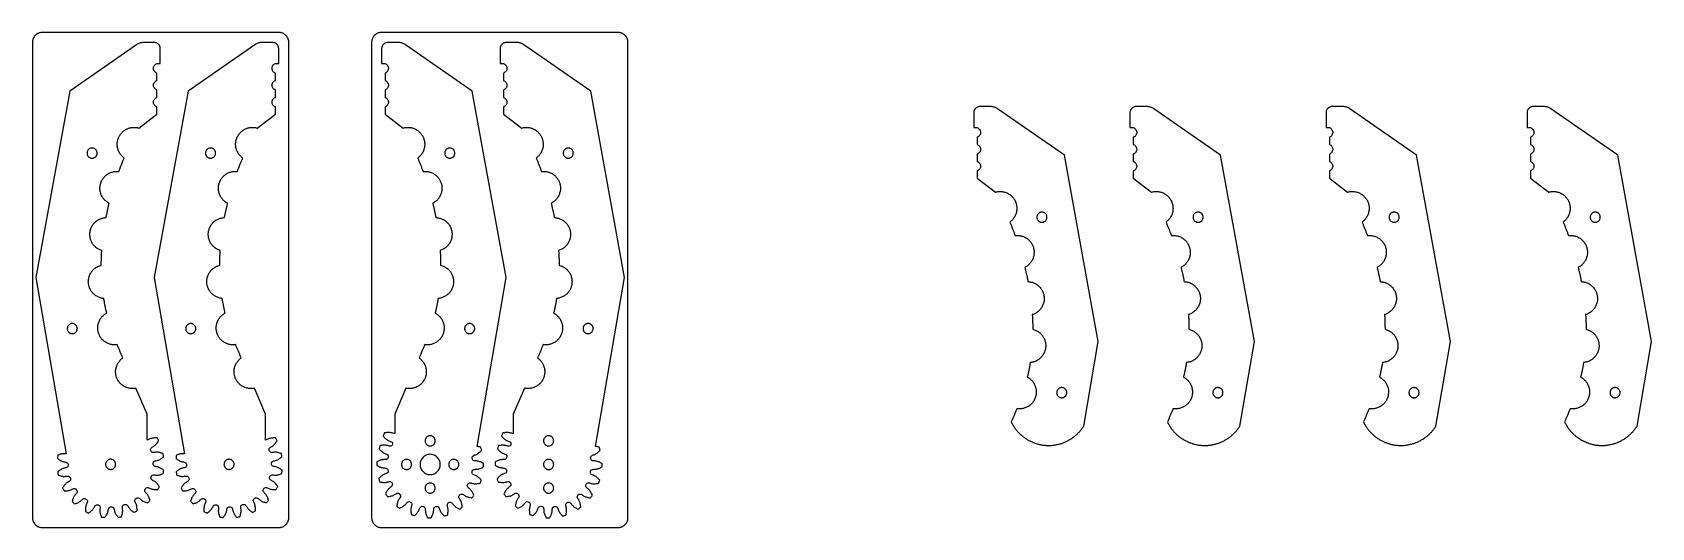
# Model space of a CAD drawing. Extents: x 1 to 481, y 1 to 148.
import ezdxf

# ---------------------------------------------------------------- set-up
doc = ezdxf.new("R2010")
doc.units = 0
doc.layers.get('0').update_dxf_attribs({"linetype": 'CONTINUOUS'})

msp = doc.modelspace()

# ---------------------------------------------------------------- linework, layer by layer
for p, q in [((1.01, 144.95), (1, 144.7)), ((1, 144.7), (1, 4)), ((1.04, 145.19), (1.01, 144.95)), ((1.09, 145.43), (1.04, 145.19)), ((1.16, 145.67), (1.09, 145.43)), ((1.25, 145.9), (1.16, 145.67)), ((1.36, 146.13), (1.25, 145.9)), ((1.49, 146.34), (1.36, 146.13)), ((1.63, 146.54), (1.49, 146.34)), ((1.79, 146.73), (1.63, 146.54)), ((1.97, 146.9), (1.79, 146.73)), ((2.16, 147.07), (1.97, 146.9)), ((2.36, 147.21), (2.16, 147.07)), ((2.57, 147.34), (2.36, 147.21)), ((2.79, 147.45), (2.57, 147.34)), ((3.03, 147.54), (2.79, 147.45)), ((3.26, 147.61), (3.03, 147.54)), ((3.51, 147.66), (3.26, 147.61)), ((3.75, 147.69), (3.51, 147.66)), ((4, 147.7), (3.75, 147.69)), ((74, 147.7), (4, 147.7)), ((31.86, 144.05), (12.05, 130.26)), ((32.07, 144.18), (31.86, 144.05)), ((32.28, 144.3), (32.07, 144.18)), ((32.5, 144.41), (32.28, 144.3)), ((32.72, 144.49), (32.5, 144.41)), ((32.96, 144.57), (32.72, 144.49)), ((33.19, 144.62), (32.96, 144.57)), ((33.43, 144.66), (33.19, 144.62)), ((33.68, 144.69), (33.43, 144.66)), ((33.92, 144.7), (33.68, 144.69)), ((37.1, 144.7), (33.92, 144.7)), ((37.33, 144.68), (37.1, 144.7)), ((37.56, 144.64), (37.33, 144.68)), ((37.79, 144.56), (37.56, 144.64)), ((38, 144.46), (37.79, 144.56)), ((38.19, 144.33), (38, 144.46)), ((38.37, 144.17), (38.19, 144.33)), ((38.53, 143.99), (38.37, 144.17)), ((38.66, 143.8), (38.53, 143.99)), ((66.96, 144.05), (47.15, 130.26)), ((67.17, 144.18), (66.96, 144.05)), ((67.38, 144.3), (67.17, 144.18)), ((67.6, 144.41), (67.38, 144.3)), ((67.83, 144.49), (67.6, 144.41)), ((68.06, 144.57), (67.83, 144.49)), ((68.29, 144.62), (68.06, 144.57)), ((68.53, 144.66), (68.29, 144.62)), ((68.78, 144.69), (68.53, 144.66)), ((69.02, 144.7), (68.78, 144.69)), ((72.2, 144.7), (69.02, 144.7)), ((72.43, 144.68), (72.2, 144.7)), ((72.67, 144.64), (72.43, 144.68)), ((72.89, 144.56), (72.67, 144.64)), ((73.1, 144.46), (72.89, 144.56)), ((73.3, 144.33), (73.1, 144.46)), ((73.47, 144.17), (73.3, 144.33)), ((73.63, 143.99), (73.47, 144.17)), ((73.76, 143.8), (73.63, 143.99)), ((74.25, 147.69), (74, 147.7)), ((74.49, 147.66), (74.25, 147.69)), ((74.74, 147.61), (74.49, 147.66)), ((74.97, 147.54), (74.74, 147.61)), ((75.21, 147.45), (74.97, 147.54)), ((75.43, 147.34), (75.21, 147.45)), ((75.64, 147.21), (75.43, 147.34)), ((75.84, 147.07), (75.64, 147.21)), ((76.03, 146.9), (75.84, 147.07)), ((76.21, 146.73), (76.03, 146.9)), ((76.37, 146.54), (76.21, 146.73)), ((76.51, 146.34), (76.37, 146.54)), ((76.64, 146.13), (76.51, 146.34)), ((76.75, 145.9), (76.64, 146.13)), ((76.84, 145.67), (76.75, 145.9)), ((76.91, 145.43), (76.84, 145.67)), ((76.96, 145.19), (76.91, 145.43)), ((76.99, 144.95), (76.96, 145.19)), ((77, 144.7), (76.99, 144.95)), ((77, 4), (77, 144.7)), ((101.51, 144.95), (101.5, 144.7)), ((101.5, 144.7), (101.5, 4)), ((101.55, 145.19), (101.51, 144.95)), ((101.6, 145.43), (101.55, 145.19)), ((101.67, 145.67), (101.6, 145.43)), ((101.76, 145.9), (101.67, 145.67)), ((101.87, 146.13), (101.76, 145.9)), ((101.99, 146.34), (101.87, 146.13)), ((102.14, 146.54), (101.99, 146.34)), ((102.3, 146.73), (102.14, 146.54)), ((102.47, 146.9), (102.3, 146.73)), ((102.66, 147.07), (102.47, 146.9)), ((102.86, 147.21), (102.66, 147.07)), ((103.08, 147.34), (102.86, 147.21)), ((103.3, 147.45), (103.08, 147.34)), ((103.53, 147.54), (103.3, 147.45)), ((103.77, 147.61), (103.53, 147.54)), ((104.01, 147.66), (103.77, 147.61)), ((104.26, 147.69), (104.01, 147.66)), ((104.5, 147.7), (104.26, 147.69)), ((174.5, 147.7), (104.5, 147.7)), ((104.88, 143.99), (104.75, 143.8)), ((105.03, 144.17), (104.88, 143.99)), ((105.21, 144.33), (105.03, 144.17)), ((105.4, 144.46), (105.21, 144.33)), ((105.62, 144.56), (105.4, 144.46)), ((105.84, 144.64), (105.62, 144.56)), ((106.07, 144.68), (105.84, 144.64)), ((106.3, 144.7), (106.07, 144.68)), ((109.48, 144.7), (106.3, 144.7)), ((109.73, 144.69), (109.48, 144.7)), ((109.97, 144.66), (109.73, 144.69)), ((110.21, 144.62), (109.97, 144.66)), ((110.45, 144.57), (110.21, 144.62)), ((110.68, 144.49), (110.45, 144.57)), ((110.9, 144.41), (110.68, 144.49)), ((111.12, 144.3), (110.9, 144.41)), ((111.34, 144.18), (111.12, 144.3)), ((111.54, 144.05), (111.34, 144.18)), ((131.35, 130.26), (111.54, 144.05)), ((139.98, 143.99), (139.85, 143.8)), ((140.13, 144.17), (139.98, 143.99)), ((140.31, 144.33), (140.13, 144.17)), ((140.51, 144.46), (140.31, 144.33)), ((140.72, 144.56), (140.51, 144.46)), ((140.94, 144.64), (140.72, 144.56)), ((141.17, 144.68), (140.94, 144.64)), ((141.41, 144.7), (141.17, 144.68)), ((144.59, 144.7), (141.41, 144.7)), ((144.83, 144.69), (144.59, 144.7)), ((145.07, 144.66), (144.83, 144.69)), ((145.31, 144.62), (145.07, 144.66)), ((145.55, 144.57), (145.31, 144.62)), ((145.78, 144.49), (145.55, 144.57)), ((146.01, 144.41), (145.78, 144.49)), ((146.23, 144.3), (146.01, 144.41)), ((146.44, 144.18), (146.23, 144.3)), ((146.64, 144.05), (146.44, 144.18)), ((166.46, 130.26), (146.64, 144.05)), ((174.75, 147.69), (174.5, 147.7)), ((175, 147.66), (174.75, 147.69)), ((175.24, 147.61), (175, 147.66)), ((175.48, 147.54), (175.24, 147.61)), ((175.71, 147.45), (175.48, 147.54)), ((175.93, 147.34), (175.71, 147.45)), ((176.14, 147.21), (175.93, 147.34)), ((176.35, 147.07), (176.14, 147.21)), ((176.54, 146.9), (176.35, 147.07)), ((176.71, 146.73), (176.54, 146.9)), ((176.87, 146.54), (176.71, 146.73)), ((177.02, 146.34), (176.87, 146.54)), ((177.14, 146.13), (177.02, 146.34)), ((177.25, 145.9), (177.14, 146.13)), ((177.34, 145.67), (177.25, 145.9)), ((177.41, 145.43), (177.34, 145.67)), ((177.46, 145.19), (177.41, 145.43)), ((177.49, 144.95), (177.46, 145.19)), ((177.5, 144.7), (177.49, 144.95)), ((177.5, 4), (177.5, 144.7)), ((38.76, 143.59), (38.66, 143.8)), ((38.84, 143.36), (38.76, 143.59)), ((38.88, 143.13), (38.84, 143.36)), ((38.9, 142.9), (38.88, 143.13)), ((38.9, 138.46), (38.9, 142.9)), ((73.86, 143.59), (73.76, 143.8)), ((73.94, 143.36), (73.86, 143.59)), ((73.98, 143.13), (73.94, 143.36)), ((74, 142.9), (73.98, 143.13)), ((74, 138.46), (74, 142.9)), ((104.52, 143.13), (104.5, 142.9)), ((104.5, 142.9), (104.5, 138.46)), ((104.57, 143.36), (104.52, 143.13)), ((104.64, 143.59), (104.57, 143.36)), ((104.75, 143.8), (104.64, 143.59)), ((139.62, 143.13), (139.61, 142.9)), ((139.61, 142.9), (139.61, 138.46)), ((139.67, 143.36), (139.62, 143.13)), ((139.74, 143.59), (139.67, 143.36)), ((139.85, 143.8), (139.74, 143.59)), ((36.9, 137.17), (36.94, 137.41)), ((36.9, 136.93), (36.9, 137.17)), ((36.94, 136.68), (36.9, 136.93)), ((36.94, 137.41), (37.02, 137.65)), ((37.02, 136.45), (36.94, 136.68)), ((37.02, 137.65), (37.14, 137.86)), ((37.14, 136.23), (37.02, 136.45)), ((37.14, 137.86), (37.29, 138.06)), ((37.29, 136.04), (37.14, 136.23)), ((37.29, 138.06), (37.47, 138.23)), ((37.47, 135.87), (37.29, 136.04)), ((37.47, 138.23), (37.67, 138.36)), ((37.67, 135.74), (37.47, 135.87)), ((37.67, 138.36), (37.9, 138.46)), ((37.9, 135.63), (37.67, 135.74)), ((37.9, 138.46), (38.9, 138.46)), ((37.9, 133.46), (37.9, 135.63)), ((72.01, 137.17), (72.05, 137.41)), ((72.01, 136.93), (72.01, 137.17)), ((72.05, 136.68), (72.01, 136.93)), ((72.05, 137.41), (72.12, 137.65)), ((72.12, 136.45), (72.05, 136.68)), ((72.12, 137.65), (72.24, 137.86)), ((72.24, 136.23), (72.12, 136.45)), ((72.24, 137.86), (72.39, 138.06)), ((72.39, 136.04), (72.24, 136.23)), ((72.39, 138.06), (72.57, 138.23)), ((72.57, 135.87), (72.39, 136.04)), ((72.57, 138.23), (72.78, 138.36)), ((72.78, 135.74), (72.57, 135.87)), ((72.78, 138.36), (73, 138.46)), ((73, 135.63), (72.78, 135.74)), ((73, 138.46), (74, 138.46)), ((73, 133.46), (73, 135.63)), ((104.5, 138.46), (105.5, 138.46)), ((105.5, 138.46), (105.73, 138.36)), ((105.73, 135.74), (105.5, 135.63)), ((105.5, 135.63), (105.5, 133.46)), ((105.73, 138.36), (105.93, 138.23)), ((105.93, 135.87), (105.73, 135.74)), ((105.93, 138.23), (106.11, 138.06)), ((106.11, 136.04), (105.93, 135.87)), ((106.11, 138.06), (106.26, 137.86)), ((106.26, 136.23), (106.11, 136.04)), ((106.26, 137.86), (106.38, 137.65)), ((106.38, 136.45), (106.26, 136.23)), ((106.38, 137.65), (106.46, 137.41)), ((106.46, 136.68), (106.38, 136.45)), ((106.46, 137.41), (106.5, 137.17)), ((106.5, 136.93), (106.46, 136.68)), ((106.5, 137.17), (106.5, 136.93)), ((139.61, 138.46), (140.61, 138.46)), ((140.61, 138.46), (140.83, 138.36)), ((140.83, 135.74), (140.61, 135.63)), ((140.61, 135.63), (140.61, 133.46)), ((140.83, 138.36), (141.03, 138.23)), ((141.03, 135.87), (140.83, 135.74)), ((141.03, 138.23), (141.21, 138.06)), ((141.21, 136.04), (141.03, 135.87)), ((141.21, 138.06), (141.36, 137.86)), ((141.36, 136.23), (141.21, 136.04)), ((141.36, 137.86), (141.48, 137.65)), ((141.48, 136.45), (141.36, 136.23)), ((141.48, 137.65), (141.56, 137.41)), ((141.56, 136.68), (141.48, 136.45)), ((141.56, 137.41), (141.6, 137.17)), ((141.6, 136.93), (141.56, 136.68)), ((141.6, 137.17), (141.6, 136.93)), ((12.05, 130.26), (2, 75.11)), ((36.9, 132.17), (36.94, 132.41)), ((36.9, 131.93), (36.9, 132.17)), ((36.94, 131.68), (36.9, 131.93)), ((36.94, 132.41), (37.02, 132.65)), ((37.02, 131.45), (36.94, 131.68)), ((37.02, 132.65), (37.14, 132.86)), ((37.14, 131.23), (37.02, 131.45)), ((47.15, 130.26), (37.1, 75.11)), ((37.14, 132.86), (37.29, 133.06)), ((37.29, 131.04), (37.14, 131.23)), ((37.29, 133.06), (37.47, 133.23)), ((37.47, 130.87), (37.29, 131.04)), ((37.47, 133.23), (37.67, 133.36)), ((37.67, 130.74), (37.47, 130.87)), ((37.67, 133.36), (37.9, 133.46)), ((37.9, 130.63), (37.67, 130.74)), ((37.9, 128.46), (37.9, 130.63)), ((72.01, 132.17), (72.05, 132.41)), ((72.01, 131.93), (72.01, 132.17)), ((72.05, 131.68), (72.01, 131.93)), ((72.05, 132.41), (72.12, 132.65)), ((72.12, 131.45), (72.05, 131.68)), ((72.12, 132.65), (72.24, 132.86)), ((72.24, 131.23), (72.12, 131.45)), ((72.24, 132.86), (72.39, 133.06)), ((72.39, 131.04), (72.24, 131.23)), ((72.39, 133.06), (72.57, 133.23)), ((72.57, 130.87), (72.39, 131.04)), ((72.57, 133.23), (72.78, 133.36)), ((72.78, 130.74), (72.57, 130.87)), ((72.78, 133.36), (73, 133.46)), ((73, 130.63), (72.78, 130.74)), ((73, 128.46), (73, 130.63)), ((105.5, 133.46), (105.73, 133.36)), ((105.73, 130.74), (105.5, 130.63)), ((105.5, 130.63), (105.5, 128.46)), ((105.73, 133.36), (105.93, 133.23)), ((105.93, 130.87), (105.73, 130.74)), ((105.93, 133.23), (106.11, 133.06)), ((106.11, 131.04), (105.93, 130.87)), ((106.11, 133.06), (106.26, 132.86)), ((106.26, 131.23), (106.11, 131.04)), ((106.26, 132.86), (106.38, 132.65)), ((106.38, 131.45), (106.26, 131.23)), ((106.38, 132.65), (106.46, 132.41)), ((106.46, 131.68), (106.38, 131.45)), ((106.46, 132.41), (106.5, 132.17)), ((106.5, 131.93), (106.46, 131.68)), ((106.5, 132.17), (106.5, 131.93)), ((141.4, 75.11), (131.35, 130.26)), ((140.61, 133.46), (140.83, 133.36)), ((140.83, 130.74), (140.61, 130.63)), ((140.61, 130.63), (140.61, 128.46)), ((140.83, 133.36), (141.03, 133.23)), ((141.03, 130.87), (140.83, 130.74)), ((141.03, 133.23), (141.21, 133.06)), ((141.21, 131.04), (141.03, 130.87)), ((141.21, 133.06), (141.36, 132.86)), ((141.36, 131.23), (141.21, 131.04)), ((141.36, 132.86), (141.48, 132.65)), ((141.48, 131.45), (141.36, 131.23)), ((141.48, 132.65), (141.56, 132.41)), ((141.56, 131.68), (141.48, 131.45)), ((141.56, 132.41), (141.6, 132.17)), ((141.6, 131.93), (141.56, 131.68)), ((141.6, 132.17), (141.6, 131.93)), ((176.5, 75.11), (166.46, 130.26)), ((36.9, 127.17), (36.94, 127.41)), ((36.9, 126.93), (36.9, 127.17)), ((36.94, 126.68), (36.9, 126.93)), ((36.94, 127.41), (37.02, 127.65)), ((37.02, 126.45), (36.94, 126.68)), ((37.02, 127.65), (37.14, 127.86)), ((37.14, 126.23), (37.02, 126.45)), ((37.14, 127.86), (37.29, 128.06)), ((37.29, 126.04), (37.14, 126.23)), ((37.29, 128.06), (37.47, 128.23)), ((37.47, 125.87), (37.29, 126.04)), ((37.47, 128.23), (37.67, 128.36)), ((37.67, 125.74), (37.47, 125.87)), ((37.67, 128.36), (37.9, 128.46)), ((37.9, 125.63), (37.67, 125.74)), ((37.9, 123.46), (37.9, 125.63)), ((72.01, 127.17), (72.05, 127.41)), ((72.01, 126.93), (72.01, 127.17)), ((72.05, 126.68), (72.01, 126.93)), ((72.05, 127.41), (72.12, 127.65)), ((72.12, 126.45), (72.05, 126.68)), ((72.12, 127.65), (72.24, 127.86)), ((72.24, 126.23), (72.12, 126.45)), ((72.24, 127.86), (72.39, 128.06)), ((72.39, 126.04), (72.24, 126.23)), ((72.39, 128.06), (72.57, 128.23)), ((72.57, 125.87), (72.39, 126.04)), ((72.57, 128.23), (72.78, 128.36)), ((72.78, 125.74), (72.57, 125.87)), ((72.78, 128.36), (73, 128.46)), ((73, 125.63), (72.78, 125.74)), ((73, 123.46), (73, 125.63)), ((105.5, 128.46), (105.73, 128.36)), ((105.73, 125.74), (105.5, 125.63)), ((105.5, 125.63), (105.5, 123.46)), ((105.73, 128.36), (105.93, 128.23)), ((105.93, 125.87), (105.73, 125.74)), ((105.93, 128.23), (106.11, 128.06)), ((106.11, 126.04), (105.93, 125.87)), ((106.11, 128.06), (106.26, 127.86)), ((106.26, 126.23), (106.11, 126.04)), ((106.26, 127.86), (106.38, 127.65)), ((106.38, 126.45), (106.26, 126.23)), ((106.38, 127.65), (106.46, 127.41)), ((106.46, 126.68), (106.38, 126.45)), ((106.46, 127.41), (106.5, 127.17)), ((106.5, 126.93), (106.46, 126.68)), ((106.5, 127.17), (106.5, 126.93)), ((140.61, 128.46), (140.83, 128.36)), ((140.83, 125.74), (140.61, 125.63)), ((140.61, 125.63), (140.61, 123.46)), ((140.83, 128.36), (141.03, 128.23)), ((141.03, 125.87), (140.83, 125.74)), ((141.03, 128.23), (141.21, 128.06)), ((141.21, 126.04), (141.03, 125.87)), ((141.21, 128.06), (141.36, 127.86)), ((141.36, 126.23), (141.21, 126.04)), ((141.36, 127.86), (141.48, 127.65)), ((141.48, 126.45), (141.36, 126.23)), ((141.48, 127.65), (141.56, 127.41)), ((141.56, 126.68), (141.48, 126.45)), ((141.56, 127.41), (141.6, 127.17)), ((141.6, 126.93), (141.56, 126.68)), ((141.6, 127.17), (141.6, 126.93)), ((280.22, 124.82), (280.11, 124.61)), ((280.35, 125.02), (280.22, 124.82)), ((280.5, 125.19), (280.35, 125.02)), ((280.68, 125.35), (280.5, 125.19)), ((280.87, 125.48), (280.68, 125.35)), ((281.09, 125.58), (280.87, 125.48)), ((281.31, 125.66), (281.09, 125.58)), ((281.54, 125.7), (281.31, 125.66)), ((281.77, 125.72), (281.54, 125.7)), ((284.95, 125.72), (281.77, 125.72)), ((285.2, 125.71), (284.95, 125.72)), ((285.44, 125.69), (285.2, 125.71)), ((285.68, 125.65), (285.44, 125.69)), ((285.92, 125.59), (285.68, 125.65)), ((286.15, 125.52), (285.92, 125.59)), ((286.37, 125.43), (286.15, 125.52)), ((286.59, 125.32), (286.37, 125.43)), ((286.81, 125.21), (286.59, 125.32)), ((287.01, 125.07), (286.81, 125.21)), ((306.82, 111.28), (287.01, 125.07)), ((326.49, 124.82), (326.39, 124.61)), ((326.63, 125.02), (326.49, 124.82)), ((326.78, 125.19), (326.63, 125.02)), ((326.96, 125.35), (326.78, 125.19)), ((327.15, 125.48), (326.96, 125.35)), ((327.36, 125.58), (327.15, 125.48)), ((327.59, 125.66), (327.36, 125.58)), ((327.82, 125.7), (327.59, 125.66)), ((328.05, 125.72), (327.82, 125.7)), ((331.23, 125.72), (328.05, 125.72)), ((331.48, 125.71), (331.23, 125.72)), ((331.72, 125.69), (331.48, 125.71)), ((331.96, 125.65), (331.72, 125.69)), ((332.2, 125.59), (331.96, 125.65)), ((332.43, 125.52), (332.2, 125.59)), ((332.65, 125.43), (332.43, 125.52)), ((332.87, 125.32), (332.65, 125.43)), ((333.09, 125.21), (332.87, 125.32)), ((333.29, 125.07), (333.09, 125.21)), ((353.1, 111.28), (333.29, 125.07)), ((384.6, 124.82), (384.49, 124.61)), ((384.73, 125.02), (384.6, 124.82)), ((384.88, 125.19), (384.73, 125.02)), ((385.06, 125.35), (384.88, 125.19)), ((385.26, 125.48), (385.06, 125.35)), ((385.47, 125.58), (385.26, 125.48)), ((385.69, 125.66), (385.47, 125.58)), ((385.92, 125.7), (385.69, 125.66)), ((386.16, 125.72), (385.92, 125.7)), ((389.34, 125.72), (386.16, 125.72)), ((389.58, 125.71), (389.34, 125.72)), ((389.82, 125.69), (389.58, 125.71)), ((390.06, 125.65), (389.82, 125.69)), ((390.3, 125.59), (390.06, 125.65)), ((390.53, 125.52), (390.3, 125.59)), ((390.76, 125.43), (390.53, 125.52)), ((390.98, 125.32), (390.76, 125.43)), ((391.19, 125.21), (390.98, 125.32)), ((391.4, 125.07), (391.19, 125.21)), ((411.21, 111.28), (391.4, 125.07)), ((444.19, 124.82), (444.09, 124.61)), ((444.32, 125.02), (444.19, 124.82)), ((444.48, 125.19), (444.32, 125.02)), ((444.65, 125.35), (444.48, 125.19)), ((444.85, 125.48), (444.65, 125.35)), ((445.06, 125.58), (444.85, 125.48)), ((445.28, 125.66), (445.06, 125.58)), ((445.51, 125.7), (445.28, 125.66)), ((445.75, 125.72), (445.51, 125.7)), ((448.93, 125.72), (445.75, 125.72)), ((449.17, 125.71), (448.93, 125.72)), ((449.42, 125.69), (449.17, 125.71)), ((449.65, 125.65), (449.42, 125.69)), ((449.89, 125.59), (449.65, 125.65)), ((450.12, 125.52), (449.89, 125.59)), ((450.35, 125.43), (450.12, 125.52)), ((450.57, 125.32), (450.35, 125.43)), ((450.78, 125.21), (450.57, 125.32)), ((450.99, 125.07), (450.78, 125.21)), ((470.8, 111.28), (450.99, 125.07)), ((32.5, 119.37), (37.9, 123.46)), ((67.6, 119.37), (73, 123.46)), ((105.5, 123.46), (110.9, 119.37)), ((140.61, 123.46), (146.01, 119.37)), ((279.99, 124.15), (279.97, 123.92)), ((279.97, 123.92), (279.97, 119.49)), ((280.04, 124.39), (279.99, 124.15)), ((280.11, 124.61), (280.04, 124.39)), ((326.27, 124.15), (326.25, 123.92)), ((326.25, 123.92), (326.25, 119.49)), ((326.31, 124.39), (326.27, 124.15)), ((326.39, 124.61), (326.31, 124.39)), ((384.37, 124.15), (384.36, 123.92)), ((384.36, 123.92), (384.36, 119.49)), ((384.42, 124.39), (384.37, 124.15)), ((384.49, 124.61), (384.42, 124.39)), ((443.97, 124.15), (443.95, 123.92)), ((443.95, 123.92), (443.95, 119.49)), ((444.01, 124.39), (443.97, 124.15)), ((444.09, 124.61), (444.01, 124.39)), ((26.16, 115.07), (26.19, 115.32)), ((26.19, 115.32), (26.23, 115.56)), ((26.23, 115.56), (26.29, 115.8)), ((26.29, 115.8), (26.36, 116.04)), ((26.36, 116.04), (26.44, 116.28)), ((26.44, 116.28), (26.53, 116.51)), ((26.53, 116.51), (26.63, 116.74)), ((26.63, 116.74), (26.75, 116.96)), ((26.75, 116.96), (26.87, 117.18)), ((26.87, 117.18), (27.01, 117.39)), ((27.01, 117.39), (27.15, 117.59)), ((27.15, 117.59), (27.31, 117.78)), ((27.31, 117.78), (27.48, 117.97)), ((27.48, 117.97), (27.65, 118.15)), ((27.65, 118.15), (27.83, 118.32)), ((27.83, 118.32), (28.02, 118.48)), ((28.02, 118.48), (28.22, 118.63)), ((28.22, 118.63), (28.43, 118.77)), ((28.43, 118.77), (28.64, 118.9)), ((28.64, 118.9), (28.86, 119.02)), ((28.86, 119.02), (29.09, 119.12)), ((29.09, 119.12), (29.32, 119.22)), ((29.32, 119.22), (29.55, 119.3)), ((29.55, 119.3), (29.79, 119.38)), ((29.79, 119.38), (30.03, 119.44)), ((30.03, 119.44), (30.28, 119.49)), ((30.28, 119.49), (30.52, 119.52)), ((30.52, 119.52), (30.77, 119.55)), ((30.77, 119.55), (31.02, 119.56)), ((31.02, 119.56), (31.27, 119.56)), ((31.27, 119.56), (31.52, 119.55)), ((31.52, 119.55), (31.77, 119.52)), ((31.77, 119.52), (32.01, 119.48)), ((32.01, 119.48), (32.26, 119.43)), ((32.26, 119.43), (32.5, 119.37)), ((61.26, 115.07), (61.29, 115.32)), ((61.29, 115.32), (61.34, 115.56)), ((61.34, 115.56), (61.39, 115.8)), ((61.39, 115.8), (61.46, 116.04)), ((61.46, 116.04), (61.54, 116.28)), ((61.54, 116.28), (61.63, 116.51)), ((61.63, 116.51), (61.73, 116.74)), ((61.73, 116.74), (61.85, 116.96)), ((61.85, 116.96), (61.97, 117.18)), ((61.97, 117.18), (62.11, 117.39)), ((62.11, 117.39), (62.26, 117.59)), ((62.26, 117.59), (62.41, 117.78)), ((62.41, 117.78), (62.58, 117.97)), ((62.58, 117.97), (62.75, 118.15)), ((62.75, 118.15), (62.93, 118.32)), ((62.93, 118.32), (63.13, 118.48)), ((63.13, 118.48), (63.32, 118.63)), ((63.32, 118.63), (63.53, 118.77)), ((63.53, 118.77), (63.74, 118.9)), ((63.74, 118.9), (63.96, 119.02)), ((63.96, 119.02), (64.19, 119.12)), ((64.19, 119.12), (64.42, 119.22)), ((64.42, 119.22), (64.65, 119.3)), ((64.65, 119.3), (64.89, 119.38)), ((64.89, 119.38), (65.13, 119.44)), ((65.13, 119.44), (65.38, 119.49)), ((65.38, 119.49), (65.62, 119.52)), ((65.62, 119.52), (65.87, 119.55)), ((65.87, 119.55), (66.12, 119.56)), ((66.12, 119.56), (66.37, 119.56)), ((66.37, 119.56), (66.62, 119.55)), ((66.62, 119.55), (66.87, 119.52)), ((66.87, 119.52), (67.11, 119.48)), ((67.11, 119.48), (67.36, 119.43)), ((67.36, 119.43), (67.6, 119.37)), ((110.9, 119.37), (111.15, 119.43)), ((111.15, 119.43), (111.39, 119.48)), ((111.39, 119.48), (111.64, 119.52)), ((111.64, 119.52), (111.88, 119.55)), ((111.88, 119.55), (112.13, 119.56)), ((112.13, 119.56), (112.38, 119.56)), ((112.38, 119.56), (112.63, 119.55)), ((112.63, 119.55), (112.88, 119.52)), ((112.88, 119.52), (113.13, 119.49)), ((113.13, 119.49), (113.37, 119.44)), ((113.37, 119.44), (113.61, 119.38)), ((113.61, 119.38), (113.85, 119.3)), ((113.85, 119.3), (114.09, 119.22)), ((114.09, 119.22), (114.32, 119.12)), ((114.32, 119.12), (114.54, 119.02)), ((114.54, 119.02), (114.76, 118.9)), ((114.76, 118.9), (114.97, 118.77)), ((114.97, 118.77), (115.18, 118.63)), ((115.18, 118.63), (115.38, 118.48)), ((115.38, 118.48), (115.57, 118.32)), ((115.57, 118.32), (115.75, 118.15)), ((115.75, 118.15), (115.93, 117.97)), ((115.93, 117.97), (116.09, 117.78)), ((116.09, 117.78), (116.25, 117.59)), ((116.25, 117.59), (116.39, 117.39)), ((116.39, 117.39), (116.53, 117.18)), ((116.53, 117.18), (116.66, 116.96)), ((116.66, 116.96), (116.77, 116.74)), ((116.77, 116.74), (116.87, 116.51)), ((116.87, 116.51), (116.96, 116.28)), ((116.96, 116.28), (117.04, 116.04)), ((117.04, 116.04), (117.11, 115.8)), ((117.11, 115.8), (117.17, 115.56)), ((117.17, 115.56), (117.21, 115.32)), ((117.21, 115.32), (117.24, 115.07)), ((146.01, 119.37), (146.25, 119.43)), ((146.25, 119.43), (146.49, 119.48)), ((146.49, 119.48), (146.74, 119.52)), ((146.74, 119.52), (146.99, 119.55)), ((146.99, 119.55), (147.23, 119.56)), ((147.23, 119.56), (147.48, 119.56)), ((147.48, 119.56), (147.73, 119.55)), ((147.73, 119.55), (147.98, 119.52)), ((147.98, 119.52), (148.23, 119.49)), ((148.23, 119.49), (148.47, 119.44)), ((148.47, 119.44), (148.71, 119.38)), ((148.71, 119.38), (148.95, 119.3)), ((148.95, 119.3), (149.19, 119.22)), ((149.19, 119.22), (149.42, 119.12)), ((149.42, 119.12), (149.64, 119.02)), ((149.64, 119.02), (149.86, 118.9)), ((149.86, 118.9), (150.07, 118.77)), ((150.07, 118.77), (150.28, 118.63)), ((150.28, 118.63), (150.48, 118.48)), ((150.48, 118.48), (150.67, 118.32)), ((150.67, 118.32), (150.85, 118.15)), ((150.85, 118.15), (151.03, 117.97)), ((151.03, 117.97), (151.19, 117.78)), ((151.19, 117.78), (151.35, 117.59)), ((151.35, 117.59), (151.5, 117.39)), ((151.5, 117.39), (151.63, 117.18)), ((151.63, 117.18), (151.76, 116.96)), ((151.76, 116.96), (151.87, 116.74)), ((151.87, 116.74), (151.97, 116.51)), ((151.97, 116.51), (152.07, 116.28)), ((152.07, 116.28), (152.15, 116.04)), ((152.15, 116.04), (152.21, 115.8)), ((152.21, 115.8), (152.27, 115.56)), ((152.27, 115.56), (152.31, 115.32)), ((152.31, 115.32), (152.34, 115.07)), ((279.97, 119.49), (280.97, 119.49)), ((280.97, 119.49), (281.2, 119.38)), ((281.2, 116.76), (280.97, 116.66)), ((280.97, 116.66), (280.97, 114.49)), ((281.2, 119.38), (281.4, 119.25)), ((281.4, 116.89), (281.2, 116.76)), ((281.4, 119.25), (281.58, 119.08)), ((281.58, 117.06), (281.4, 116.89)), ((281.58, 119.08), (281.73, 118.89)), ((281.73, 117.26), (281.58, 117.06)), ((281.73, 118.89), (281.85, 118.67)), ((281.85, 117.47), (281.73, 117.26)), ((281.85, 118.67), (281.93, 118.44)), ((281.93, 117.71), (281.85, 117.47)), ((281.93, 118.44), (281.97, 118.19)), ((281.97, 117.95), (281.93, 117.71)), ((281.97, 118.19), (281.97, 117.95)), ((326.25, 119.49), (327.25, 119.49)), ((327.25, 119.49), (327.48, 119.38)), ((327.48, 116.76), (327.25, 116.66)), ((327.25, 116.66), (327.25, 114.49)), ((327.48, 119.38), (327.68, 119.25)), ((327.68, 116.89), (327.48, 116.76)), ((327.68, 119.25), (327.86, 119.08)), ((327.86, 117.06), (327.68, 116.89)), ((327.86, 119.08), (328.01, 118.89)), ((328.01, 117.26), (327.86, 117.06)), ((328.01, 118.89), (328.13, 118.67)), ((328.13, 117.47), (328.01, 117.26)), ((328.13, 118.67), (328.21, 118.44)), ((328.21, 117.71), (328.13, 117.47)), ((328.21, 118.44), (328.25, 118.19)), ((328.25, 117.95), (328.21, 117.71)), ((328.25, 118.19), (328.25, 117.95)), ((384.36, 119.49), (385.36, 119.49)), ((385.36, 119.49), (385.58, 119.38)), ((385.58, 116.76), (385.36, 116.66)), ((385.36, 116.66), (385.36, 114.49)), ((385.58, 119.38), (385.79, 119.25)), ((385.79, 116.89), (385.58, 116.76)), ((385.79, 119.25), (385.97, 119.08)), ((385.97, 117.06), (385.79, 116.89)), ((385.97, 119.08), (386.12, 118.89)), ((386.12, 117.26), (385.97, 117.06)), ((386.12, 118.89), (386.23, 118.67)), ((386.23, 117.47), (386.12, 117.26)), ((386.23, 118.67), (386.31, 118.44)), ((386.31, 117.71), (386.23, 117.47)), ((386.31, 118.44), (386.35, 118.19)), ((386.35, 117.95), (386.31, 117.71)), ((386.35, 118.19), (386.35, 117.95)), ((443.95, 119.49), (444.95, 119.49)), ((444.95, 119.49), (445.17, 119.38)), ((445.17, 116.76), (444.95, 116.66)), ((444.95, 116.66), (444.95, 114.49)), ((445.17, 119.38), (445.38, 119.25)), ((445.38, 116.89), (445.17, 116.76)), ((445.38, 119.25), (445.56, 119.08)), ((445.56, 117.06), (445.38, 116.89)), ((445.56, 119.08), (445.71, 118.89)), ((445.71, 117.26), (445.56, 117.06)), ((445.71, 118.89), (445.83, 118.67)), ((445.83, 117.47), (445.71, 117.26)), ((445.83, 118.67), (445.9, 118.44)), ((445.9, 117.71), (445.83, 117.47)), ((445.9, 118.44), (445.94, 118.19)), ((445.94, 117.95), (445.9, 117.71)), ((445.94, 118.19), (445.94, 117.95)), ((17.21, 112.08), (17.2, 111.93)), ((17.2, 111.93), (17.21, 111.79)), ((17.23, 112.23), (17.21, 112.08)), ((17.21, 111.79), (17.23, 111.64)), ((17.27, 112.37), (17.23, 112.23)), ((17.23, 111.64), (17.27, 111.5)), ((17.32, 112.51), (17.27, 112.37)), ((17.27, 111.5), (17.32, 111.36)), ((17.38, 112.64), (17.32, 112.51)), ((17.32, 111.36), (17.38, 111.23)), ((17.46, 112.77), (17.38, 112.64)), ((17.38, 111.23), (17.46, 111.1)), ((17.54, 112.88), (17.46, 112.77)), ((17.46, 111.1), (17.54, 110.98)), ((17.64, 112.99), (17.54, 112.88)), ((17.54, 110.98), (17.64, 110.87)), ((17.75, 113.09), (17.64, 112.99)), ((17.64, 110.87), (17.75, 110.77)), ((17.87, 113.18), (17.75, 113.09)), ((17.75, 110.77), (17.87, 110.69)), ((18, 113.26), (17.87, 113.18)), ((17.87, 110.69), (18, 110.61)), ((18.13, 113.32), (18, 113.26)), ((18, 110.61), (18.13, 110.55)), ((18.27, 113.37), (18.13, 113.32)), ((18.13, 110.55), (18.27, 110.5)), ((18.41, 113.4), (18.27, 113.37)), ((18.27, 110.5), (18.41, 110.46)), ((18.56, 113.43), (18.41, 113.4)), ((18.41, 110.46), (18.56, 110.44)), ((18.7, 113.43), (18.56, 113.43)), ((18.56, 110.44), (18.7, 110.43)), ((18.85, 113.43), (18.7, 113.43)), ((18.7, 110.43), (18.85, 110.44)), ((19, 113.4), (18.85, 113.43)), ((18.85, 110.44), (19, 110.46)), ((19.14, 113.37), (19, 113.4)), ((19, 110.46), (19.14, 110.5)), ((19.28, 113.32), (19.14, 113.37)), ((19.14, 110.5), (19.28, 110.55)), ((19.41, 113.26), (19.28, 113.32)), ((19.28, 110.55), (19.41, 110.61)), ((19.54, 113.18), (19.41, 113.26)), ((19.41, 110.61), (19.54, 110.69)), ((19.65, 113.09), (19.54, 113.18)), ((19.54, 110.69), (19.65, 110.77)), ((19.76, 112.99), (19.65, 113.09)), ((19.65, 110.77), (19.76, 110.87)), ((19.86, 112.88), (19.76, 112.99)), ((19.76, 110.87), (19.86, 110.98)), ((19.95, 112.77), (19.86, 112.88)), ((19.86, 110.98), (19.95, 111.1)), ((20.03, 112.64), (19.95, 112.77)), ((19.95, 111.1), (20.03, 111.23)), ((20.09, 112.51), (20.03, 112.64)), ((20.03, 111.23), (20.09, 111.36)), ((20.14, 112.37), (20.09, 112.51)), ((20.09, 111.36), (20.14, 111.5)), ((20.17, 112.23), (20.14, 112.37)), ((20.14, 111.5), (20.17, 111.64)), ((20.2, 112.08), (20.17, 112.23)), ((20.17, 111.64), (20.2, 111.79)), ((20.2, 111.93), (20.2, 112.08)), ((20.2, 111.79), (20.2, 111.93)), ((26.13, 114.57), (26.14, 114.82)), ((26.14, 114.32), (26.13, 114.57)), ((26.14, 114.82), (26.16, 115.07)), ((26.16, 114.07), (26.14, 114.32)), ((26.19, 113.83), (26.16, 114.07)), ((26.23, 113.58), (26.19, 113.83)), ((26.29, 113.34), (26.23, 113.58)), ((26.35, 113.1), (26.29, 113.34)), ((26.43, 112.86), (26.35, 113.1)), ((26.52, 112.63), (26.43, 112.86)), ((26.62, 112.4), (26.52, 112.63)), ((26.74, 112.18), (26.62, 112.4)), ((26.86, 111.96), (26.74, 112.18)), ((27, 111.75), (26.86, 111.96)), ((27.14, 111.55), (27, 111.75)), ((27.3, 111.35), (27.14, 111.55)), ((27.46, 111.17), (27.3, 111.35)), ((27.64, 110.99), (27.46, 111.17)), ((27.82, 110.82), (27.64, 110.99)), ((28.01, 110.66), (27.82, 110.82)), ((28.21, 110.51), (28.01, 110.66)), ((28.12, 110.29), (28.21, 110.51)), ((52.31, 112.08), (52.3, 111.93)), ((52.3, 111.93), (52.31, 111.79)), ((52.33, 112.23), (52.31, 112.08)), ((52.31, 111.79), (52.33, 111.64)), ((52.37, 112.37), (52.33, 112.23)), ((52.33, 111.64), (52.37, 111.5)), ((52.42, 112.51), (52.37, 112.37)), ((52.37, 111.5), (52.42, 111.36)), ((52.48, 112.64), (52.42, 112.51)), ((52.42, 111.36), (52.48, 111.23)), ((52.56, 112.77), (52.48, 112.64)), ((52.48, 111.23), (52.56, 111.1)), ((52.64, 112.88), (52.56, 112.77)), ((52.56, 111.1), (52.64, 110.98)), ((52.74, 112.99), (52.64, 112.88)), ((52.64, 110.98), (52.74, 110.87)), ((52.85, 113.09), (52.74, 112.99)), ((52.74, 110.87), (52.85, 110.77)), ((52.97, 113.18), (52.85, 113.09)), ((52.85, 110.77), (52.97, 110.69)), ((53.1, 113.26), (52.97, 113.18)), ((52.97, 110.69), (53.1, 110.61)), ((53.23, 113.32), (53.1, 113.26)), ((53.1, 110.61), (53.23, 110.55)), ((53.37, 113.37), (53.23, 113.32)), ((53.23, 110.55), (53.37, 110.5)), ((53.51, 113.4), (53.37, 113.37)), ((53.37, 110.5), (53.51, 110.46)), ((53.66, 113.43), (53.51, 113.4)), ((53.51, 110.46), (53.66, 110.44)), ((53.8, 113.43), (53.66, 113.43)), ((53.66, 110.44), (53.8, 110.43)), ((53.95, 113.43), (53.8, 113.43)), ((53.8, 110.43), (53.95, 110.44)), ((54.1, 113.4), (53.95, 113.43)), ((53.95, 110.44), (54.1, 110.46)), ((54.24, 113.37), (54.1, 113.4)), ((54.1, 110.46), (54.24, 110.5)), ((54.38, 113.32), (54.24, 113.37)), ((54.24, 110.5), (54.38, 110.55)), ((54.51, 113.26), (54.38, 113.32)), ((54.38, 110.55), (54.51, 110.61)), ((54.64, 113.18), (54.51, 113.26)), ((54.51, 110.61), (54.64, 110.69)), ((54.76, 113.09), (54.64, 113.18)), ((54.64, 110.69), (54.76, 110.77)), ((54.86, 112.99), (54.76, 113.09)), ((54.76, 110.77), (54.86, 110.87)), ((54.96, 112.88), (54.86, 112.99)), ((54.86, 110.87), (54.96, 110.98)), ((55.05, 112.77), (54.96, 112.88)), ((54.96, 110.98), (55.05, 111.1)), ((55.13, 112.64), (55.05, 112.77)), ((55.05, 111.1), (55.13, 111.23)), ((55.19, 112.51), (55.13, 112.64)), ((55.13, 111.23), (55.19, 111.36)), ((55.24, 112.37), (55.19, 112.51)), ((55.19, 111.36), (55.24, 111.5)), ((55.28, 112.23), (55.24, 112.37)), ((55.24, 111.5), (55.28, 111.64)), ((55.3, 112.08), (55.28, 112.23)), ((55.28, 111.64), (55.3, 111.79)), ((55.3, 111.93), (55.3, 112.08)), ((55.3, 111.79), (55.3, 111.93)), ((61.23, 114.57), (61.24, 114.82)), ((61.24, 114.32), (61.23, 114.57)), ((61.24, 114.82), (61.26, 115.07)), ((61.26, 114.07), (61.24, 114.32)), ((61.29, 113.83), (61.26, 114.07)), ((61.33, 113.58), (61.29, 113.83)), ((61.39, 113.34), (61.33, 113.58)), ((61.45, 113.1), (61.39, 113.34)), ((61.53, 112.86), (61.45, 113.1)), ((61.62, 112.63), (61.53, 112.86)), ((61.73, 112.4), (61.62, 112.63)), ((61.84, 112.18), (61.73, 112.4)), ((61.96, 111.96), (61.84, 112.18)), ((62.1, 111.75), (61.96, 111.96)), ((62.24, 111.55), (62.1, 111.75)), ((62.4, 111.35), (62.24, 111.55)), ((62.56, 111.17), (62.4, 111.35)), ((62.74, 110.99), (62.56, 111.17)), ((62.92, 110.82), (62.74, 110.99)), ((63.11, 110.66), (62.92, 110.82)), ((63.31, 110.51), (63.11, 110.66)), ((63.22, 110.29), (63.31, 110.51)), ((115.39, 110.66), (115.19, 110.51)), ((115.19, 110.51), (115.29, 110.29)), ((115.58, 110.82), (115.39, 110.66)), ((115.77, 110.99), (115.58, 110.82)), ((115.94, 111.17), (115.77, 110.99)), ((116.11, 111.35), (115.94, 111.17)), ((116.26, 111.55), (116.11, 111.35)), ((116.41, 111.75), (116.26, 111.55)), ((116.54, 111.96), (116.41, 111.75)), ((116.66, 112.18), (116.54, 111.96)), ((116.78, 112.4), (116.66, 112.18)), ((116.88, 112.63), (116.78, 112.4)), ((116.97, 112.86), (116.88, 112.63)), ((117.05, 113.1), (116.97, 112.86)), ((117.12, 113.34), (117.05, 113.1)), ((117.17, 113.58), (117.12, 113.34)), ((117.21, 113.83), (117.17, 113.58)), ((117.25, 114.07), (117.21, 113.83)), ((117.24, 115.07), (117.26, 114.82)), ((117.26, 114.32), (117.25, 114.07)), ((117.26, 114.82), (117.27, 114.57)), ((117.27, 114.57), (117.26, 114.32)), ((123.21, 112.08), (123.2, 111.93)), ((123.2, 111.93), (123.21, 111.79)), ((123.23, 112.23), (123.21, 112.08)), ((123.21, 111.79), (123.23, 111.64)), ((123.26, 112.37), (123.23, 112.23)), ((123.23, 111.64), (123.26, 111.5)), ((123.31, 112.51), (123.26, 112.37)), ((123.26, 111.5), (123.31, 111.36)), ((123.38, 112.64), (123.31, 112.51)), ((123.31, 111.36), (123.38, 111.23)), ((123.45, 112.77), (123.38, 112.64)), ((123.38, 111.23), (123.45, 111.1)), ((123.54, 112.88), (123.45, 112.77)), ((123.45, 111.1), (123.54, 110.98)), ((123.64, 112.99), (123.54, 112.88)), ((123.54, 110.98), (123.64, 110.87)), ((123.75, 113.09), (123.64, 112.99)), ((123.64, 110.87), (123.75, 110.77)), ((123.87, 113.18), (123.75, 113.09)), ((123.75, 110.77), (123.87, 110.69)), ((123.99, 113.26), (123.87, 113.18)), ((123.87, 110.69), (123.99, 110.61)), ((124.13, 113.32), (123.99, 113.26)), ((123.99, 110.61), (124.13, 110.55)), ((124.26, 113.37), (124.13, 113.32)), ((124.13, 110.55), (124.26, 110.5)), ((124.41, 113.4), (124.26, 113.37)), ((124.26, 110.5), (124.41, 110.46)), ((124.55, 113.43), (124.41, 113.4)), ((124.41, 110.46), (124.55, 110.44)), ((124.7, 113.43), (124.55, 113.43)), ((124.55, 110.44), (124.7, 110.43)), ((124.85, 113.43), (124.7, 113.43)), ((124.7, 110.43), (124.85, 110.44)), ((124.99, 113.4), (124.85, 113.43)), ((124.85, 110.44), (124.99, 110.46)), ((125.14, 113.37), (124.99, 113.4)), ((124.99, 110.46), (125.14, 110.5)), ((125.27, 113.32), (125.14, 113.37)), ((125.14, 110.5), (125.27, 110.55)), ((125.41, 113.26), (125.27, 113.32)), ((125.27, 110.55), (125.41, 110.61)), ((125.53, 113.18), (125.41, 113.26)), ((125.41, 110.61), (125.53, 110.69)), ((125.65, 113.09), (125.53, 113.18)), ((125.53, 110.69), (125.65, 110.77)), ((125.76, 112.99), (125.65, 113.09)), ((125.65, 110.77), (125.76, 110.87)), ((125.86, 112.88), (125.76, 112.99)), ((125.76, 110.87), (125.86, 110.98)), ((125.95, 112.77), (125.86, 112.88)), ((125.86, 110.98), (125.95, 111.1)), ((126.02, 112.64), (125.95, 112.77)), ((125.95, 111.1), (126.02, 111.23)), ((126.09, 112.51), (126.02, 112.64)), ((126.02, 111.23), (126.09, 111.36)), ((126.14, 112.37), (126.09, 112.51)), ((126.09, 111.36), (126.14, 111.5)), ((126.17, 112.23), (126.14, 112.37)), ((126.14, 111.5), (126.17, 111.64)), ((126.19, 112.08), (126.17, 112.23)), ((126.17, 111.64), (126.19, 111.79)), ((126.2, 111.93), (126.19, 112.08)), ((126.19, 111.79), (126.2, 111.93)), ((150.49, 110.66), (150.3, 110.51)), ((150.3, 110.51), (150.39, 110.29)), ((150.69, 110.82), (150.49, 110.66)), ((150.87, 110.99), (150.69, 110.82)), ((151.04, 111.17), (150.87, 110.99)), ((151.21, 111.35), (151.04, 111.17)), ((151.36, 111.55), (151.21, 111.35)), ((151.51, 111.75), (151.36, 111.55)), ((151.64, 111.96), (151.51, 111.75)), ((151.77, 112.18), (151.64, 111.96)), ((151.88, 112.4), (151.77, 112.18)), ((151.98, 112.63), (151.88, 112.4)), ((152.07, 112.86), (151.98, 112.63)), ((152.15, 113.1), (152.07, 112.86)), ((152.22, 113.34), (152.15, 113.1)), ((152.27, 113.58), (152.22, 113.34)), ((152.32, 113.83), (152.27, 113.58)), ((152.35, 114.07), (152.32, 113.83)), ((152.34, 115.07), (152.36, 114.82)), ((152.36, 114.32), (152.35, 114.07)), ((152.36, 114.82), (152.37, 114.57)), ((152.37, 114.57), (152.36, 114.32)), ((158.31, 112.08), (158.3, 111.93)), ((158.3, 111.93), (158.31, 111.79)), ((158.33, 112.23), (158.31, 112.08)), ((158.31, 111.79), (158.33, 111.64)), ((158.37, 112.37), (158.33, 112.23)), ((158.33, 111.64), (158.37, 111.5)), ((158.42, 112.51), (158.37, 112.37)), ((158.37, 111.5), (158.42, 111.36)), ((158.48, 112.64), (158.42, 112.51)), ((158.42, 111.36), (158.48, 111.23)), ((158.55, 112.77), (158.48, 112.64)), ((158.48, 111.23), (158.55, 111.1)), ((158.64, 112.88), (158.55, 112.77)), ((158.55, 111.1), (158.64, 110.98)), ((158.74, 112.99), (158.64, 112.88)), ((158.64, 110.98), (158.74, 110.87)), ((158.85, 113.09), (158.74, 112.99)), ((158.74, 110.87), (158.85, 110.77)), ((158.97, 113.18), (158.85, 113.09)), ((158.85, 110.77), (158.97, 110.69)), ((159.09, 113.26), (158.97, 113.18)), ((158.97, 110.69), (159.09, 110.61)), ((159.23, 113.32), (159.09, 113.26)), ((159.09, 110.61), (159.23, 110.55)), ((159.37, 113.37), (159.23, 113.32)), ((159.23, 110.55), (159.37, 110.5)), ((159.51, 113.4), (159.37, 113.37)), ((159.37, 110.5), (159.51, 110.46)), ((159.65, 113.43), (159.51, 113.4)), ((159.51, 110.46), (159.65, 110.44)), ((159.8, 113.43), (159.65, 113.43)), ((159.65, 110.44), (159.8, 110.43)), ((159.95, 113.43), (159.8, 113.43)), ((159.8, 110.43), (159.95, 110.44)), ((160.09, 113.4), (159.95, 113.43)), ((159.95, 110.44), (160.09, 110.46)), ((160.24, 113.37), (160.09, 113.4)), ((160.09, 110.46), (160.24, 110.5)), ((160.38, 113.32), (160.24, 113.37)), ((160.24, 110.5), (160.38, 110.55)), ((160.51, 113.26), (160.38, 113.32)), ((160.38, 110.55), (160.51, 110.61)), ((160.63, 113.18), (160.51, 113.26)), ((160.51, 110.61), (160.63, 110.69)), ((160.75, 113.09), (160.63, 113.18)), ((160.63, 110.69), (160.75, 110.77)), ((160.86, 112.99), (160.75, 113.09)), ((160.75, 110.77), (160.86, 110.87)), ((160.96, 112.88), (160.86, 112.99)), ((160.86, 110.87), (160.96, 110.98)), ((161.05, 112.77), (160.96, 112.88)), ((160.96, 110.98), (161.05, 111.1)), ((161.12, 112.64), (161.05, 112.77)), ((161.05, 111.1), (161.12, 111.23)), ((161.19, 112.51), (161.12, 112.64)), ((161.12, 111.23), (161.19, 111.36)), ((161.24, 112.37), (161.19, 112.51)), ((161.19, 111.36), (161.24, 111.5)), ((161.27, 112.23), (161.24, 112.37)), ((161.24, 111.5), (161.27, 111.64)), ((161.29, 112.08), (161.27, 112.23)), ((161.27, 111.64), (161.29, 111.79)), ((161.3, 111.93), (161.29, 112.08)), ((161.29, 111.79), (161.3, 111.93)), ((280.97, 114.49), (281.2, 114.38)), ((281.2, 111.76), (280.97, 111.66)), ((280.97, 111.66), (280.97, 109.49)), ((281.2, 114.38), (281.4, 114.25)), ((281.4, 111.89), (281.2, 111.76)), ((281.4, 114.25), (281.58, 114.08)), ((281.58, 112.06), (281.4, 111.89)), ((281.58, 114.08), (281.73, 113.89)), ((281.73, 112.26), (281.58, 112.06)), ((281.73, 113.89), (281.85, 113.67)), ((281.85, 112.47), (281.73, 112.26)), ((281.85, 113.67), (281.93, 113.44)), ((281.93, 112.71), (281.85, 112.47)), ((281.93, 113.44), (281.97, 113.19)), ((281.97, 112.95), (281.93, 112.71)), ((281.97, 113.19), (281.97, 112.95)), ((316.87, 56.14), (306.82, 111.28)), ((327.25, 114.49), (327.48, 114.38)), ((327.48, 111.76), (327.25, 111.66)), ((327.25, 111.66), (327.25, 109.49)), ((327.48, 114.38), (327.68, 114.25)), ((327.68, 111.89), (327.48, 111.76)), ((327.68, 114.25), (327.86, 114.08)), ((327.86, 112.06), (327.68, 111.89)), ((327.86, 114.08), (328.01, 113.89)), ((328.01, 112.26), (327.86, 112.06)), ((328.01, 113.89), (328.13, 113.67)), ((328.13, 112.47), (328.01, 112.26)), ((328.13, 113.67), (328.21, 113.44)), ((328.21, 112.71), (328.13, 112.47)), ((328.21, 113.44), (328.25, 113.19)), ((328.25, 112.95), (328.21, 112.71)), ((328.25, 113.19), (328.25, 112.95)), ((363.15, 56.14), (353.1, 111.28)), ((385.36, 114.49), (385.58, 114.38)), ((385.58, 111.76), (385.36, 111.66)), ((385.36, 111.66), (385.36, 109.49)), ((385.58, 114.38), (385.79, 114.25)), ((385.79, 111.89), (385.58, 111.76)), ((385.79, 114.25), (385.97, 114.08)), ((385.97, 112.06), (385.79, 111.89)), ((385.97, 114.08), (386.12, 113.89)), ((386.12, 112.26), (385.97, 112.06)), ((386.12, 113.89), (386.23, 113.67)), ((386.23, 112.47), (386.12, 112.26)), ((386.23, 113.67), (386.31, 113.44)), ((386.31, 112.71), (386.23, 112.47)), ((386.31, 113.44), (386.35, 113.19)), ((386.35, 112.95), (386.31, 112.71)), ((386.35, 113.19), (386.35, 112.95)), ((421.26, 56.14), (411.21, 111.28)), ((444.95, 114.49), (445.17, 114.38)), ((445.17, 111.76), (444.95, 111.66)), ((444.95, 111.66), (444.95, 109.49)), ((445.17, 114.38), (445.38, 114.25)), ((445.38, 111.89), (445.17, 111.76)), ((445.38, 114.25), (445.56, 114.08)), ((445.56, 112.06), (445.38, 111.89)), ((445.56, 114.08), (445.71, 113.89)), ((445.71, 112.26), (445.56, 112.06)), ((445.71, 113.89), (445.83, 113.67)), ((445.83, 112.47), (445.71, 112.26)), ((445.83, 113.67), (445.9, 113.44)), ((445.9, 112.71), (445.83, 112.47)), ((445.9, 113.44), (445.94, 113.19)), ((445.94, 112.95), (445.9, 112.71)), ((445.94, 113.19), (445.94, 112.95)), ((480.85, 56.14), (470.8, 111.28)), ((22.89, 105.43), (23.09, 105.58)), ((23.09, 105.58), (23.3, 105.72)), ((23.3, 105.72), (23.51, 105.85)), ((23.51, 105.85), (23.73, 105.97)), ((23.73, 105.97), (23.95, 106.08)), ((23.95, 106.08), (24.18, 106.18)), ((24.18, 106.18), (24.42, 106.26)), ((24.42, 106.26), (24.66, 106.34)), ((24.66, 106.34), (24.9, 106.4)), ((24.9, 106.4), (25.14, 106.45)), ((25.14, 106.45), (25.39, 106.49)), ((25.39, 106.49), (25.64, 106.51)), ((25.64, 106.51), (25.89, 106.53)), ((25.89, 106.53), (26.14, 106.53)), ((26.14, 106.53), (26.39, 106.51)), ((26.39, 106.51), (26.63, 106.49)), ((26.63, 106.49), (26.72, 106.72)), ((26.72, 106.72), (26.8, 106.94)), ((26.8, 106.94), (26.88, 107.16)), ((26.88, 107.16), (26.97, 107.39)), ((26.97, 107.39), (27.05, 107.61)), ((27.05, 107.61), (27.14, 107.84)), ((27.14, 107.84), (27.22, 108.06)), ((27.22, 108.06), (27.31, 108.28)), ((27.31, 108.28), (27.4, 108.51)), ((27.4, 108.51), (27.49, 108.73)), ((27.49, 108.73), (27.57, 108.95)), ((27.57, 108.95), (27.66, 109.18)), ((27.66, 109.18), (27.75, 109.4)), ((27.75, 109.4), (27.84, 109.62)), ((27.84, 109.62), (27.93, 109.84)), ((27.93, 109.84), (28.02, 110.06)), ((28.02, 110.06), (28.12, 110.29)), ((58, 105.43), (58.19, 105.58)), ((58.19, 105.58), (58.4, 105.72)), ((58.4, 105.72), (58.61, 105.85)), ((58.61, 105.85), (58.83, 105.97)), ((58.83, 105.97), (59.06, 106.08)), ((59.06, 106.08), (59.29, 106.18)), ((59.29, 106.18), (59.52, 106.26)), ((59.52, 106.26), (59.76, 106.34)), ((59.76, 106.34), (60, 106.4)), ((60, 106.4), (60.24, 106.45)), ((60.24, 106.45), (60.49, 106.49)), ((60.49, 106.49), (60.74, 106.51)), ((60.74, 106.51), (60.99, 106.53)), ((60.99, 106.53), (61.24, 106.53)), ((61.24, 106.53), (61.49, 106.51)), ((61.49, 106.51), (61.74, 106.49)), ((61.74, 106.49), (61.82, 106.72)), ((61.82, 106.72), (61.9, 106.94)), ((61.9, 106.94), (61.98, 107.16)), ((61.98, 107.16), (62.07, 107.39)), ((62.07, 107.39), (62.15, 107.61)), ((62.15, 107.61), (62.24, 107.84)), ((62.24, 107.84), (62.33, 108.06)), ((62.33, 108.06), (62.41, 108.28)), ((62.41, 108.28), (62.5, 108.51)), ((62.5, 108.51), (62.59, 108.73)), ((62.59, 108.73), (62.67, 108.95)), ((62.67, 108.95), (62.76, 109.18)), ((62.76, 109.18), (62.85, 109.4)), ((62.85, 109.4), (62.94, 109.62)), ((62.94, 109.62), (63.03, 109.84)), ((63.03, 109.84), (63.13, 110.06)), ((63.13, 110.06), (63.22, 110.29)), ((115.29, 110.29), (115.38, 110.06)), ((115.38, 110.06), (115.47, 109.84)), ((115.47, 109.84), (115.56, 109.62)), ((115.56, 109.62), (115.65, 109.4)), ((115.65, 109.4), (115.74, 109.18)), ((115.74, 109.18), (115.83, 108.95)), ((115.83, 108.95), (115.92, 108.73)), ((115.92, 108.73), (116.01, 108.51)), ((116.01, 108.51), (116.09, 108.28)), ((116.09, 108.28), (116.18, 108.06)), ((116.18, 108.06), (116.27, 107.84)), ((116.27, 107.84), (116.35, 107.61)), ((116.35, 107.61), (116.44, 107.39)), ((116.44, 107.39), (116.52, 107.16)), ((116.52, 107.16), (116.6, 106.94)), ((116.6, 106.94), (116.69, 106.72)), ((116.69, 106.72), (116.77, 106.49)), ((116.77, 106.49), (117.02, 106.51)), ((117.02, 106.51), (117.27, 106.53)), ((117.27, 106.53), (117.52, 106.53)), ((117.52, 106.53), (117.77, 106.51)), ((117.77, 106.51), (118.01, 106.49)), ((118.01, 106.49), (118.26, 106.45)), ((118.26, 106.45), (118.5, 106.4)), ((118.5, 106.4), (118.75, 106.34)), ((118.75, 106.34), (118.98, 106.26)), ((118.98, 106.26), (119.22, 106.18)), ((119.22, 106.18), (119.45, 106.08)), ((119.45, 106.08), (119.67, 105.97)), ((119.67, 105.97), (119.89, 105.85)), ((119.89, 105.85), (120.1, 105.72)), ((120.1, 105.72), (120.31, 105.58)), ((120.31, 105.58), (120.51, 105.43)), ((150.39, 110.29), (150.48, 110.06)), ((150.48, 110.06), (150.57, 109.84)), ((150.57, 109.84), (150.66, 109.62)), ((150.66, 109.62), (150.75, 109.4)), ((150.75, 109.4), (150.84, 109.18)), ((150.84, 109.18), (150.93, 108.95)), ((150.93, 108.95), (151.02, 108.73)), ((151.02, 108.73), (151.11, 108.51)), ((151.11, 108.51), (151.19, 108.28)), ((151.19, 108.28), (151.28, 108.06)), ((151.28, 108.06), (151.37, 107.84)), ((151.37, 107.84), (151.45, 107.61)), ((151.45, 107.61), (151.54, 107.39)), ((151.54, 107.39), (151.62, 107.16)), ((151.62, 107.16), (151.7, 106.94)), ((151.7, 106.94), (151.79, 106.72)), ((151.79, 106.72), (151.87, 106.49)), ((151.87, 106.49), (152.12, 106.51)), ((152.12, 106.51), (152.37, 106.53)), ((152.37, 106.53), (152.62, 106.53)), ((152.62, 106.53), (152.87, 106.51)), ((152.87, 106.51), (153.11, 106.49)), ((153.11, 106.49), (153.36, 106.45)), ((153.36, 106.45), (153.61, 106.4)), ((153.61, 106.4), (153.85, 106.34)), ((153.85, 106.34), (154.09, 106.26)), ((154.09, 106.26), (154.32, 106.18)), ((154.32, 106.18), (154.55, 106.08)), ((154.55, 106.08), (154.77, 105.97)), ((154.77, 105.97), (154.99, 105.85)), ((154.99, 105.85), (155.21, 105.72)), ((155.21, 105.72), (155.41, 105.58)), ((155.41, 105.58), (155.61, 105.43)), ((280.97, 109.49), (281.2, 109.38)), ((281.2, 106.76), (280.97, 106.66)), ((280.97, 106.66), (280.97, 104.49)), ((281.2, 109.38), (281.4, 109.25)), ((281.4, 106.89), (281.2, 106.76)), ((281.4, 109.25), (281.58, 109.08)), ((281.58, 107.06), (281.4, 106.89)), ((281.58, 109.08), (281.73, 108.89)), ((281.73, 107.26), (281.58, 107.06)), ((281.73, 108.89), (281.85, 108.67)), ((281.85, 107.47), (281.73, 107.26)), ((281.85, 108.67), (281.93, 108.44)), ((281.93, 107.71), (281.85, 107.47)), ((281.93, 108.44), (281.97, 108.19)), ((281.97, 107.95), (281.93, 107.71)), ((281.97, 108.19), (281.97, 107.95)), ((327.25, 109.49), (327.48, 109.38)), ((327.48, 106.76), (327.25, 106.66)), ((327.25, 106.66), (327.25, 104.49)), ((327.48, 109.38), (327.68, 109.25)), ((327.68, 106.89), (327.48, 106.76)), ((327.68, 109.25), (327.86, 109.08)), ((327.86, 107.06), (327.68, 106.89)), ((327.86, 109.08), (328.01, 108.89)), ((328.01, 107.26), (327.86, 107.06)), ((328.01, 108.89), (328.13, 108.67)), ((328.13, 107.47), (328.01, 107.26)), ((328.13, 108.67), (328.21, 108.44)), ((328.21, 107.71), (328.13, 107.47)), ((328.21, 108.44), (328.25, 108.19)), ((328.25, 107.95), (328.21, 107.71)), ((328.25, 108.19), (328.25, 107.95)), ((385.36, 109.49), (385.58, 109.38)), ((385.58, 106.76), (385.36, 106.66)), ((385.36, 106.66), (385.36, 104.49)), ((385.58, 109.38), (385.79, 109.25)), ((385.79, 106.89), (385.58, 106.76)), ((385.79, 109.25), (385.97, 109.08)), ((385.97, 107.06), (385.79, 106.89)), ((385.97, 109.08), (386.12, 108.89)), ((386.12, 107.26), (385.97, 107.06)), ((386.12, 108.89), (386.23, 108.67)), ((386.23, 107.47), (386.12, 107.26)), ((386.23, 108.67), (386.31, 108.44)), ((386.31, 107.71), (386.23, 107.47)), ((386.31, 108.44), (386.35, 108.19)), ((386.35, 107.95), (386.31, 107.71)), ((386.35, 108.19), (386.35, 107.95)), ((444.95, 109.49), (445.17, 109.38)), ((445.17, 106.76), (444.95, 106.66)), ((444.95, 106.66), (444.95, 104.49)), ((445.17, 109.38), (445.38, 109.25)), ((445.38, 106.89), (445.17, 106.76)), ((445.38, 109.25), (445.56, 109.08)), ((445.56, 107.06), (445.38, 106.89)), ((445.56, 109.08), (445.71, 108.89)), ((445.71, 107.26), (445.56, 107.06)), ((445.71, 108.89), (445.83, 108.67)), ((445.83, 107.47), (445.71, 107.26)), ((445.83, 108.67), (445.9, 108.44)), ((445.9, 107.71), (445.83, 107.47)), ((445.9, 108.44), (445.94, 108.19)), ((445.94, 107.95), (445.9, 107.71)), ((445.94, 108.19), (445.94, 107.95)), ((21.02, 101.51), (21.03, 101.76)), ((21.03, 101.26), (21.02, 101.51)), ((21.03, 101.76), (21.05, 102.01)), ((21.05, 101.01), (21.03, 101.26)), ((21.05, 102.01), (21.08, 102.26)), ((21.08, 100.77), (21.05, 101.01)), ((21.08, 102.26), (21.12, 102.5)), ((21.12, 102.5), (21.17, 102.75)), ((21.17, 102.75), (21.24, 102.99)), ((21.24, 102.99), (21.32, 103.22)), ((21.32, 103.22), (21.41, 103.46)), ((21.41, 103.46), (21.51, 103.68)), ((21.51, 103.68), (21.62, 103.91)), ((21.62, 103.91), (21.75, 104.12)), ((21.75, 104.12), (21.88, 104.33)), ((21.88, 104.33), (22.03, 104.54)), ((22.03, 104.54), (22.18, 104.73)), ((22.18, 104.73), (22.35, 104.92)), ((22.35, 104.92), (22.52, 105.1)), ((22.52, 105.1), (22.7, 105.27)), ((22.7, 105.27), (22.89, 105.43)), ((56.12, 101.51), (56.13, 101.76)), ((56.13, 101.26), (56.12, 101.51)), ((56.13, 101.76), (56.15, 102.01)), ((56.15, 101.01), (56.13, 101.26)), ((56.15, 102.01), (56.18, 102.26)), ((56.18, 100.77), (56.15, 101.01)), ((56.18, 102.26), (56.22, 102.5)), ((56.22, 102.5), (56.27, 102.75)), ((56.27, 102.75), (56.34, 102.99)), ((56.34, 102.99), (56.42, 103.22)), ((56.42, 103.22), (56.51, 103.46)), ((56.51, 103.46), (56.61, 103.68)), ((56.61, 103.68), (56.72, 103.91)), ((56.72, 103.91), (56.85, 104.12)), ((56.85, 104.12), (56.98, 104.33)), ((56.98, 104.33), (57.13, 104.54)), ((57.13, 104.54), (57.28, 104.73)), ((57.28, 104.73), (57.45, 104.92)), ((57.45, 104.92), (57.62, 105.1)), ((57.62, 105.1), (57.8, 105.27)), ((57.8, 105.27), (58, 105.43)), ((120.51, 105.43), (120.7, 105.27)), ((120.7, 105.27), (120.88, 105.1)), ((120.88, 105.1), (121.06, 104.92)), ((121.06, 104.92), (121.22, 104.73)), ((121.22, 104.73), (121.38, 104.54)), ((121.38, 104.54), (121.52, 104.33)), ((121.52, 104.33), (121.65, 104.12)), ((121.65, 104.12), (121.78, 103.91)), ((121.78, 103.91), (121.89, 103.68)), ((121.89, 103.68), (121.99, 103.46)), ((121.99, 103.46), (122.08, 103.22)), ((122.08, 103.22), (122.16, 102.99)), ((122.16, 102.99), (122.23, 102.75)), ((122.23, 102.75), (122.29, 102.5)), ((122.29, 102.5), (122.33, 102.26)), ((122.35, 101.01), (122.32, 100.77)), ((122.33, 102.26), (122.36, 102.01)), ((122.37, 101.26), (122.35, 101.01)), ((122.36, 102.01), (122.38, 101.76)), ((122.38, 101.51), (122.37, 101.26)), ((122.38, 101.76), (122.38, 101.51)), ((155.61, 105.43), (155.8, 105.27)), ((155.8, 105.27), (155.98, 105.1)), ((155.98, 105.1), (156.16, 104.92)), ((156.16, 104.92), (156.32, 104.73)), ((156.32, 104.73), (156.48, 104.54)), ((156.48, 104.54), (156.62, 104.33)), ((156.62, 104.33), (156.76, 104.12)), ((156.76, 104.12), (156.88, 103.91)), ((156.88, 103.91), (156.99, 103.68)), ((156.99, 103.68), (157.1, 103.46)), ((157.1, 103.46), (157.19, 103.22)), ((157.19, 103.22), (157.26, 102.99)), ((157.26, 102.99), (157.33, 102.75)), ((157.33, 102.75), (157.39, 102.5)), ((157.39, 102.5), (157.43, 102.26)), ((157.46, 101.01), (157.42, 100.77)), ((157.43, 102.26), (157.46, 102.01)), ((157.46, 102.01), (157.48, 101.76)), ((157.48, 101.26), (157.46, 101.01)), ((157.48, 101.76), (157.48, 101.51)), ((157.48, 101.51), (157.48, 101.26)), ((280.97, 104.49), (286.37, 100.39)), ((327.25, 104.49), (332.65, 100.39)), ((385.36, 104.49), (390.76, 100.39)), ((444.95, 104.49), (450.35, 100.39)), ((21.12, 100.52), (21.08, 100.77)), ((21.18, 100.28), (21.12, 100.52)), ((21.25, 100.04), (21.18, 100.28)), ((21.33, 99.8), (21.25, 100.04)), ((21.42, 99.57), (21.33, 99.8)), ((21.53, 99.34), (21.42, 99.57)), ((21.64, 99.12), (21.53, 99.34)), ((21.77, 98.9), (21.64, 99.12)), ((21.9, 98.7), (21.77, 98.9)), ((22.05, 98.49), (21.9, 98.7)), ((22.2, 98.3), (22.05, 98.49)), ((22.37, 98.11), (22.2, 98.3)), ((22.55, 97.93), (22.37, 98.11)), ((22.73, 97.77), (22.55, 97.93)), ((22.92, 97.61), (22.73, 97.77)), ((23.12, 97.46), (22.92, 97.61)), ((23.33, 97.32), (23.12, 97.46)), ((23.54, 97.19), (23.33, 97.32)), ((23.48, 95.9), (23.54, 96.13)), ((23.76, 97.07), (23.54, 97.19)), ((23.54, 96.13), (23.59, 96.37)), ((23.59, 96.37), (23.65, 96.6)), ((23.65, 96.6), (23.7, 96.84)), ((23.7, 96.84), (23.76, 97.07)), ((56.23, 100.52), (56.18, 100.77)), ((56.28, 100.28), (56.23, 100.52)), ((56.35, 100.04), (56.28, 100.28)), ((56.43, 99.8), (56.35, 100.04)), ((56.52, 99.57), (56.43, 99.8)), ((56.63, 99.34), (56.52, 99.57)), ((56.74, 99.12), (56.63, 99.34)), ((56.87, 98.9), (56.74, 99.12)), ((57, 98.7), (56.87, 98.9)), ((57.15, 98.49), (57, 98.7)), ((57.31, 98.3), (57.15, 98.49)), ((57.47, 98.11), (57.31, 98.3)), ((57.65, 97.93), (57.47, 98.11)), ((57.83, 97.77), (57.65, 97.93)), ((58.02, 97.61), (57.83, 97.77)), ((58.22, 97.46), (58.02, 97.61)), ((58.43, 97.32), (58.22, 97.46)), ((58.64, 97.19), (58.43, 97.32)), ((58.58, 95.9), (58.64, 96.13)), ((58.86, 97.07), (58.64, 97.19)), ((58.64, 96.13), (58.69, 96.37)), ((58.69, 96.37), (58.75, 96.6)), ((58.75, 96.6), (58.8, 96.84)), ((58.8, 96.84), (58.86, 97.07)), ((119.86, 97.19), (119.64, 97.07)), ((119.64, 97.07), (119.7, 96.84)), ((119.7, 96.84), (119.76, 96.6)), ((119.76, 96.6), (119.81, 96.37)), ((119.81, 96.37), (119.87, 96.13)), ((120.08, 97.32), (119.86, 97.19)), ((119.87, 96.13), (119.92, 95.9)), ((120.28, 97.46), (120.08, 97.32)), ((120.48, 97.61), (120.28, 97.46)), ((120.67, 97.77), (120.48, 97.61)), ((120.86, 97.93), (120.67, 97.77)), ((121.03, 98.11), (120.86, 97.93)), ((121.2, 98.3), (121.03, 98.11)), ((121.35, 98.49), (121.2, 98.3)), ((121.5, 98.7), (121.35, 98.49)), ((121.64, 98.9), (121.5, 98.7)), ((121.76, 99.12), (121.64, 98.9)), ((121.88, 99.34), (121.76, 99.12)), ((121.98, 99.57), (121.88, 99.34)), ((122.07, 99.8), (121.98, 99.57)), ((122.15, 100.04), (122.07, 99.8)), ((122.22, 100.28), (122.15, 100.04)), ((122.28, 100.52), (122.22, 100.28)), ((122.32, 100.77), (122.28, 100.52)), ((154.96, 97.19), (154.74, 97.07)), ((154.74, 97.07), (154.8, 96.84)), ((154.8, 96.84), (154.86, 96.6)), ((154.86, 96.6), (154.91, 96.37)), ((154.91, 96.37), (154.97, 96.13)), ((155.18, 97.32), (154.96, 97.19)), ((154.97, 96.13), (155.02, 95.9)), ((155.38, 97.46), (155.18, 97.32)), ((155.58, 97.61), (155.38, 97.46)), ((155.78, 97.77), (155.58, 97.61)), ((155.96, 97.93), (155.78, 97.77)), ((156.13, 98.11), (155.96, 97.93)), ((156.3, 98.3), (156.13, 98.11)), ((156.46, 98.49), (156.3, 98.3)), ((156.6, 98.7), (156.46, 98.49)), ((156.74, 98.9), (156.6, 98.7)), ((156.86, 99.12), (156.74, 98.9)), ((156.98, 99.34), (156.86, 99.12)), ((157.08, 99.57), (156.98, 99.34)), ((157.17, 99.8), (157.08, 99.57)), ((157.25, 100.04), (157.17, 99.8)), ((157.32, 100.28), (157.25, 100.04)), ((157.38, 100.52), (157.32, 100.28)), ((157.42, 100.77), (157.38, 100.52)), ((286.37, 100.39), (286.62, 100.46)), ((286.62, 100.46), (286.86, 100.51)), ((286.86, 100.51), (287.11, 100.54)), ((287.11, 100.54), (287.35, 100.57)), ((287.35, 100.57), (287.6, 100.58)), ((287.6, 100.58), (287.85, 100.58)), ((287.85, 100.58), (288.1, 100.57)), ((288.1, 100.57), (288.35, 100.55)), ((288.35, 100.55), (288.6, 100.51)), ((288.6, 100.51), (288.84, 100.46)), ((288.84, 100.46), (289.08, 100.4)), ((289.08, 100.4), (289.32, 100.33)), ((289.32, 100.33), (289.56, 100.24)), ((289.56, 100.24), (289.79, 100.15)), ((289.79, 100.15), (290.01, 100.04)), ((290.01, 100.04), (290.23, 99.92)), ((290.23, 99.92), (290.44, 99.79)), ((290.44, 99.79), (290.65, 99.65)), ((290.65, 99.65), (290.85, 99.5)), ((290.85, 99.5), (291.04, 99.34)), ((291.04, 99.34), (291.22, 99.17)), ((291.22, 99.17), (291.4, 98.99)), ((291.4, 98.99), (291.56, 98.81)), ((291.56, 98.81), (291.72, 98.61)), ((291.72, 98.61), (291.86, 98.41)), ((291.86, 98.41), (292, 98.2)), ((292, 98.2), (292.13, 97.98)), ((292.13, 97.98), (292.24, 97.76)), ((292.24, 97.76), (292.34, 97.53)), ((292.34, 97.53), (292.43, 97.3)), ((292.43, 97.3), (292.51, 97.07)), ((292.51, 97.07), (292.58, 96.83)), ((292.58, 96.83), (292.64, 96.58)), ((292.64, 96.58), (292.68, 96.34)), ((292.68, 96.34), (292.71, 96.09)), ((292.71, 96.09), (292.73, 95.84)), ((332.65, 100.39), (332.89, 100.46)), ((332.89, 100.46), (333.14, 100.51)), ((333.14, 100.51), (333.39, 100.54)), ((333.39, 100.54), (333.63, 100.57)), ((333.63, 100.57), (333.88, 100.58)), ((333.88, 100.58), (334.13, 100.58)), ((334.13, 100.58), (334.38, 100.57)), ((334.38, 100.57), (334.63, 100.55)), ((334.63, 100.55), (334.88, 100.51)), ((334.88, 100.51), (335.12, 100.46)), ((335.12, 100.46), (335.36, 100.4)), ((335.36, 100.4), (335.6, 100.33)), ((335.6, 100.33), (335.84, 100.24)), ((335.84, 100.24), (336.06, 100.15)), ((336.06, 100.15), (336.29, 100.04)), ((336.29, 100.04), (336.51, 99.92)), ((336.51, 99.92), (336.72, 99.79)), ((336.72, 99.79), (336.93, 99.65)), ((336.93, 99.65), (337.13, 99.5)), ((337.13, 99.5), (337.32, 99.34)), ((337.32, 99.34), (337.5, 99.17)), ((337.5, 99.17), (337.68, 98.99)), ((337.68, 98.99), (337.84, 98.81)), ((337.84, 98.81), (338, 98.61)), ((338, 98.61), (338.14, 98.41)), ((338.14, 98.41), (338.28, 98.2)), ((338.28, 98.2), (338.4, 97.98)), ((338.4, 97.98), (338.52, 97.76)), ((338.52, 97.76), (338.62, 97.53)), ((338.62, 97.53), (338.71, 97.3)), ((338.71, 97.3), (338.79, 97.07)), ((338.79, 97.07), (338.86, 96.83)), ((338.86, 96.83), (338.92, 96.58)), ((338.92, 96.58), (338.96, 96.34)), ((338.96, 96.34), (338.99, 96.09)), ((338.99, 96.09), (339.01, 95.84)), ((390.76, 100.39), (391, 100.46)), ((391, 100.46), (391.24, 100.51)), ((391.24, 100.51), (391.49, 100.54)), ((391.49, 100.54), (391.74, 100.57)), ((391.74, 100.57), (391.99, 100.58)), ((391.99, 100.58), (392.24, 100.58)), ((392.24, 100.58), (392.49, 100.57)), ((392.49, 100.57), (392.73, 100.55)), ((392.73, 100.55), (392.98, 100.51)), ((392.98, 100.51), (393.22, 100.46)), ((393.22, 100.46), (393.47, 100.4)), ((393.47, 100.4), (393.7, 100.33)), ((393.7, 100.33), (393.94, 100.24)), ((393.94, 100.24), (394.17, 100.15)), ((394.17, 100.15), (394.39, 100.04)), ((394.39, 100.04), (394.61, 99.92)), ((394.61, 99.92), (394.83, 99.79)), ((394.83, 99.79), (395.03, 99.65)), ((395.03, 99.65), (395.23, 99.5)), ((395.23, 99.5), (395.42, 99.34)), ((395.42, 99.34), (395.61, 99.17)), ((395.61, 99.17), (395.78, 98.99)), ((395.78, 98.99), (395.95, 98.81)), ((395.95, 98.81), (396.1, 98.61)), ((396.1, 98.61), (396.25, 98.41)), ((396.25, 98.41), (396.38, 98.2)), ((396.38, 98.2), (396.51, 97.98)), ((396.51, 97.98), (396.62, 97.76)), ((396.62, 97.76), (396.73, 97.53)), ((396.73, 97.53), (396.82, 97.3)), ((396.82, 97.3), (396.9, 97.07)), ((396.9, 97.07), (396.97, 96.83)), ((396.97, 96.83), (397.02, 96.58)), ((397.02, 96.58), (397.07, 96.34)), ((397.07, 96.34), (397.1, 96.09)), ((397.1, 96.09), (397.12, 95.84)), ((450.35, 100.39), (450.59, 100.46)), ((450.59, 100.46), (450.84, 100.51)), ((450.84, 100.51), (451.08, 100.54)), ((451.08, 100.54), (451.33, 100.57)), ((451.33, 100.57), (451.58, 100.58)), ((451.58, 100.58), (451.83, 100.58)), ((451.83, 100.58), (452.08, 100.57)), ((452.08, 100.57), (452.33, 100.55)), ((452.33, 100.55), (452.57, 100.51)), ((452.57, 100.51), (452.82, 100.46)), ((452.82, 100.46), (453.06, 100.4)), ((453.06, 100.4), (453.3, 100.33)), ((453.3, 100.33), (453.53, 100.24)), ((453.53, 100.24), (453.76, 100.15)), ((453.76, 100.15), (453.99, 100.04)), ((453.99, 100.04), (454.21, 99.92)), ((454.21, 99.92), (454.42, 99.79)), ((454.42, 99.79), (454.62, 99.65)), ((454.62, 99.65), (454.82, 99.5)), ((454.82, 99.5), (455.02, 99.34)), ((455.02, 99.34), (455.2, 99.17)), ((455.2, 99.17), (455.37, 98.99)), ((455.37, 98.99), (455.54, 98.81)), ((455.54, 98.81), (455.69, 98.61)), ((455.69, 98.61), (455.84, 98.41)), ((455.84, 98.41), (455.98, 98.2)), ((455.98, 98.2), (456.1, 97.98)), ((456.1, 97.98), (456.22, 97.76)), ((456.22, 97.76), (456.32, 97.53)), ((456.32, 97.53), (456.41, 97.3)), ((456.41, 97.3), (456.49, 97.07)), ((456.49, 97.07), (456.56, 96.83)), ((456.56, 96.83), (456.61, 96.58)), ((456.61, 96.58), (456.66, 96.34)), ((456.66, 96.34), (456.69, 96.09)), ((456.69, 96.09), (456.71, 95.84)), ((19.19, 91.05), (19.35, 91.24)), ((19.35, 91.24), (19.52, 91.42)), ((19.52, 91.42), (19.7, 91.58)), ((19.7, 91.58), (19.89, 91.74)), ((19.89, 91.74), (20.08, 91.89)), ((20.08, 91.89), (20.29, 92.03)), ((20.29, 92.03), (20.5, 92.16)), ((20.5, 92.16), (20.71, 92.28)), ((20.71, 92.28), (20.93, 92.39)), ((20.93, 92.39), (21.16, 92.49)), ((21.16, 92.49), (21.39, 92.57)), ((21.39, 92.57), (21.62, 92.65)), ((21.62, 92.65), (21.86, 92.71)), ((21.86, 92.71), (22.1, 92.76)), ((22.1, 92.76), (22.34, 92.8)), ((22.34, 92.8), (22.59, 92.83)), ((22.59, 92.83), (22.83, 92.85)), ((22.83, 92.85), (22.88, 93.08)), ((22.88, 93.08), (22.93, 93.32)), ((22.93, 93.32), (22.97, 93.55)), ((22.97, 93.55), (23.02, 93.79)), ((23.02, 93.79), (23.07, 94.02)), ((23.07, 94.02), (23.12, 94.26)), ((23.12, 94.26), (23.17, 94.49)), ((23.17, 94.49), (23.22, 94.73)), ((23.22, 94.73), (23.27, 94.96)), ((23.27, 94.96), (23.32, 95.2)), ((23.32, 95.2), (23.37, 95.43)), ((23.37, 95.43), (23.43, 95.67)), ((23.43, 95.67), (23.48, 95.9)), ((54.29, 91.05), (54.45, 91.24)), ((54.45, 91.24), (54.62, 91.42)), ((54.62, 91.42), (54.8, 91.58)), ((54.8, 91.58), (54.99, 91.74)), ((54.99, 91.74), (55.19, 91.89)), ((55.19, 91.89), (55.39, 92.03)), ((55.39, 92.03), (55.6, 92.16)), ((55.6, 92.16), (55.81, 92.28)), ((55.81, 92.28), (56.03, 92.39)), ((56.03, 92.39), (56.26, 92.49)), ((56.26, 92.49), (56.49, 92.57)), ((56.49, 92.57), (56.72, 92.65)), ((56.72, 92.65), (56.96, 92.71)), ((56.96, 92.71), (57.2, 92.76)), ((57.2, 92.76), (57.44, 92.8)), ((57.44, 92.8), (57.69, 92.83)), ((57.69, 92.83), (57.93, 92.85)), ((57.93, 92.85), (57.98, 93.08)), ((57.98, 93.08), (58.03, 93.32)), ((58.03, 93.32), (58.07, 93.55)), ((58.07, 93.55), (58.12, 93.79)), ((58.12, 93.79), (58.17, 94.02)), ((58.17, 94.02), (58.22, 94.26)), ((58.22, 94.26), (58.27, 94.49)), ((58.27, 94.49), (58.32, 94.73)), ((58.32, 94.73), (58.37, 94.96)), ((58.37, 94.96), (58.42, 95.2)), ((58.42, 95.2), (58.48, 95.43)), ((58.48, 95.43), (58.53, 95.67)), ((58.53, 95.67), (58.58, 95.9)), ((119.92, 95.9), (119.98, 95.67)), ((119.98, 95.67), (120.03, 95.43)), ((120.03, 95.43), (120.08, 95.2)), ((120.08, 95.2), (120.13, 94.96)), ((120.13, 94.96), (120.18, 94.73)), ((120.18, 94.73), (120.23, 94.49)), ((120.23, 94.49), (120.28, 94.26)), ((120.28, 94.26), (120.33, 94.02)), ((120.33, 94.02), (120.38, 93.79)), ((120.38, 93.79), (120.43, 93.55)), ((120.43, 93.55), (120.48, 93.32)), ((120.48, 93.32), (120.52, 93.08)), ((120.52, 93.08), (120.57, 92.85)), ((120.57, 92.85), (120.82, 92.83)), ((120.82, 92.83), (121.06, 92.8)), ((121.06, 92.8), (121.3, 92.76)), ((121.3, 92.76), (121.54, 92.71)), ((121.54, 92.71), (121.78, 92.65)), ((121.78, 92.65), (122.02, 92.57)), ((122.02, 92.57), (122.25, 92.49)), ((122.25, 92.49), (122.47, 92.39)), ((122.47, 92.39), (122.69, 92.28)), ((122.69, 92.28), (122.91, 92.16)), ((122.91, 92.16), (123.12, 92.03)), ((123.12, 92.03), (123.32, 91.89)), ((123.32, 91.89), (123.51, 91.74)), ((123.51, 91.74), (123.7, 91.58)), ((123.7, 91.58), (123.88, 91.42)), ((123.88, 91.42), (124.05, 91.24)), ((124.05, 91.24), (124.21, 91.05)), ((155.02, 95.9), (155.08, 95.67)), ((155.08, 95.67), (155.13, 95.43)), ((155.13, 95.43), (155.18, 95.2)), ((155.18, 95.2), (155.23, 94.96)), ((155.23, 94.96), (155.29, 94.73)), ((155.29, 94.73), (155.34, 94.49)), ((155.34, 94.49), (155.39, 94.26)), ((155.39, 94.26), (155.43, 94.02)), ((155.43, 94.02), (155.48, 93.79)), ((155.48, 93.79), (155.53, 93.55)), ((155.53, 93.55), (155.58, 93.32)), ((155.58, 93.32), (155.62, 93.08)), ((155.62, 93.08), (155.67, 92.85)), ((155.67, 92.85), (155.92, 92.83)), ((155.92, 92.83), (156.16, 92.8)), ((156.16, 92.8), (156.4, 92.76)), ((156.4, 92.76), (156.64, 92.71)), ((156.64, 92.71), (156.88, 92.65)), ((156.88, 92.65), (157.12, 92.57)), ((157.12, 92.57), (157.35, 92.49)), ((157.35, 92.49), (157.57, 92.39)), ((157.57, 92.39), (157.79, 92.28)), ((157.79, 92.28), (158.01, 92.16)), ((158.01, 92.16), (158.22, 92.03)), ((158.22, 92.03), (158.42, 91.89)), ((158.42, 91.89), (158.61, 91.74)), ((158.61, 91.74), (158.8, 91.58)), ((158.8, 91.58), (158.98, 91.42)), ((158.98, 91.42), (159.15, 91.24)), ((159.15, 91.24), (159.32, 91.05)), ((290.86, 91.68), (290.66, 91.53)), ((290.66, 91.53), (290.76, 91.31)), ((290.76, 91.31), (290.85, 91.09)), ((291.05, 91.84), (290.86, 91.68)), ((291.24, 92.01), (291.05, 91.84)), ((291.41, 92.19), (291.24, 92.01)), ((291.57, 92.38), (291.41, 92.19)), ((291.73, 92.57), (291.57, 92.38)), ((291.88, 92.77), (291.73, 92.57)), ((292.01, 92.98), (291.88, 92.77)), ((292.13, 93.2), (292.01, 92.98)), ((292.25, 93.42), (292.13, 93.2)), ((292.35, 93.65), (292.25, 93.42)), ((292.44, 93.88), (292.35, 93.65)), ((292.52, 94.12), (292.44, 93.88)), ((292.59, 94.36), (292.52, 94.12)), ((292.64, 94.6), (292.59, 94.36)), ((292.68, 94.85), (292.64, 94.6)), ((292.72, 95.09), (292.68, 94.85)), ((292.73, 95.34), (292.72, 95.09)), ((292.73, 95.84), (292.74, 95.59)), ((292.74, 95.59), (292.73, 95.34)), ((298.68, 93.1), (298.67, 92.96)), ((298.67, 92.96), (298.68, 92.81)), ((298.7, 93.25), (298.68, 93.1)), ((298.68, 92.81), (298.7, 92.66)), ((298.73, 93.39), (298.7, 93.25)), ((298.7, 92.66), (298.73, 92.52)), ((298.78, 93.53), (298.73, 93.39)), ((298.73, 92.52), (298.78, 92.38)), ((298.85, 93.66), (298.78, 93.53)), ((298.78, 92.38), (298.85, 92.25)), ((298.92, 93.79), (298.85, 93.66)), ((298.85, 92.25), (298.92, 92.12)), ((299.01, 93.91), (298.92, 93.79)), ((298.92, 92.12), (299.01, 92)), ((299.11, 94.02), (299.01, 93.91)), ((299.01, 92), (299.11, 91.89)), ((299.22, 94.11), (299.11, 94.02)), ((299.11, 91.89), (299.22, 91.8)), ((299.34, 94.2), (299.22, 94.11)), ((299.22, 91.8), (299.34, 91.71)), ((299.46, 94.28), (299.34, 94.2)), ((299.34, 91.71), (299.46, 91.63)), ((299.6, 94.34), (299.46, 94.28)), ((299.46, 91.63), (299.6, 91.57)), ((299.73, 94.39), (299.6, 94.34)), ((299.6, 91.57), (299.73, 91.52)), ((299.88, 94.43), (299.73, 94.39)), ((299.73, 91.52), (299.88, 91.48)), ((300.02, 94.45), (299.88, 94.43)), ((299.88, 91.48), (300.02, 91.46)), ((300.17, 94.46), (300.02, 94.45)), ((300.02, 91.46), (300.17, 91.46)), ((300.32, 94.45), (300.17, 94.46)), ((300.17, 91.46), (300.32, 91.46)), ((300.46, 94.43), (300.32, 94.45)), ((300.32, 91.46), (300.46, 91.48)), ((300.61, 94.39), (300.46, 94.43)), ((300.46, 91.48), (300.61, 91.52)), ((300.74, 94.34), (300.61, 94.39)), ((300.61, 91.52), (300.74, 91.57)), ((300.88, 94.28), (300.74, 94.34)), ((300.74, 91.57), (300.88, 91.63)), ((301, 94.2), (300.88, 94.28)), ((300.88, 91.63), (301, 91.71)), ((301.12, 94.11), (301, 94.2)), ((301, 91.71), (301.12, 91.8)), ((301.23, 94.02), (301.12, 94.11)), ((301.12, 91.8), (301.23, 91.89)), ((301.33, 93.91), (301.23, 94.02)), ((301.23, 91.89), (301.33, 92)), ((301.42, 93.79), (301.33, 93.91)), ((301.33, 92), (301.42, 92.12)), ((301.49, 93.66), (301.42, 93.79)), ((301.42, 92.12), (301.49, 92.25)), ((301.56, 93.53), (301.49, 93.66)), ((301.49, 92.25), (301.56, 92.38)), ((301.61, 93.39), (301.56, 93.53)), ((301.56, 92.38), (301.61, 92.52)), ((301.64, 93.25), (301.61, 93.39)), ((301.61, 92.52), (301.64, 92.66)), ((301.66, 93.1), (301.64, 93.25)), ((301.64, 92.66), (301.66, 92.81)), ((301.67, 92.96), (301.66, 93.1)), ((301.66, 92.81), (301.67, 92.96)), ((337.14, 91.68), (336.94, 91.53)), ((336.94, 91.53), (337.04, 91.31)), ((337.04, 91.31), (337.13, 91.09)), ((337.33, 91.84), (337.14, 91.68)), ((337.52, 92.01), (337.33, 91.84)), ((337.69, 92.19), (337.52, 92.01)), ((337.85, 92.38), (337.69, 92.19)), ((338.01, 92.57), (337.85, 92.38)), ((338.15, 92.77), (338.01, 92.57)), ((338.29, 92.98), (338.15, 92.77)), ((338.41, 93.2), (338.29, 92.98)), ((338.53, 93.42), (338.41, 93.2)), ((338.63, 93.65), (338.53, 93.42)), ((338.72, 93.88), (338.63, 93.65)), ((338.8, 94.12), (338.72, 93.88)), ((338.87, 94.36), (338.8, 94.12)), ((338.92, 94.6), (338.87, 94.36)), ((338.96, 94.85), (338.92, 94.6)), ((338.99, 95.09), (338.96, 94.85)), ((339.01, 95.34), (338.99, 95.09)), ((339.01, 95.84), (339.02, 95.59)), ((339.02, 95.59), (339.01, 95.34)), ((344.96, 93.1), (344.95, 92.96)), ((344.95, 92.96), (344.96, 92.81)), ((344.98, 93.25), (344.96, 93.1)), ((344.96, 92.81), (344.98, 92.66)), ((345.01, 93.39), (344.98, 93.25)), ((344.98, 92.66), (345.01, 92.52)), ((345.06, 93.53), (345.01, 93.39)), ((345.01, 92.52), (345.06, 92.38)), ((345.13, 93.66), (345.06, 93.53)), ((345.06, 92.38), (345.13, 92.25)), ((345.2, 93.79), (345.13, 93.66)), ((345.13, 92.25), (345.2, 92.12)), ((345.29, 93.91), (345.2, 93.79)), ((345.2, 92.12), (345.29, 92)), ((345.39, 94.02), (345.29, 93.91)), ((345.29, 92), (345.39, 91.89)), ((345.5, 94.11), (345.39, 94.02)), ((345.39, 91.89), (345.5, 91.8)), ((345.62, 94.2), (345.5, 94.11)), ((345.5, 91.8), (345.62, 91.71)), ((345.74, 94.28), (345.62, 94.2)), ((345.62, 91.71), (345.74, 91.63)), ((345.88, 94.34), (345.74, 94.28)), ((345.74, 91.63), (345.88, 91.57)), ((346.01, 94.39), (345.88, 94.34)), ((345.88, 91.57), (346.01, 91.52)), ((346.16, 94.43), (346.01, 94.39)), ((346.01, 91.52), (346.16, 91.48)), ((346.3, 94.45), (346.16, 94.43)), ((346.16, 91.48), (346.3, 91.46)), ((346.45, 94.46), (346.3, 94.45)), ((346.3, 91.46), (346.45, 91.46)), ((346.6, 94.45), (346.45, 94.46)), ((346.45, 91.46), (346.6, 91.46)), ((346.74, 94.43), (346.6, 94.45)), ((346.6, 91.46), (346.74, 91.48)), ((346.88, 94.39), (346.74, 94.43)), ((346.74, 91.48), (346.88, 91.52)), ((347.02, 94.34), (346.88, 94.39)), ((346.88, 91.52), (347.02, 91.57)), ((347.16, 94.28), (347.02, 94.34)), ((347.02, 91.57), (347.16, 91.63)), ((347.28, 94.2), (347.16, 94.28)), ((347.16, 91.63), (347.28, 91.71)), ((347.4, 94.11), (347.28, 94.2)), ((347.28, 91.71), (347.4, 91.8)), ((347.51, 94.02), (347.4, 94.11)), ((347.4, 91.8), (347.51, 91.89)), ((347.61, 93.91), (347.51, 94.02)), ((347.51, 91.89), (347.61, 92)), ((347.7, 93.79), (347.61, 93.91)), ((347.61, 92), (347.7, 92.12)), ((347.77, 93.66), (347.7, 93.79)), ((347.7, 92.12), (347.77, 92.25)), ((347.84, 93.53), (347.77, 93.66)), ((347.77, 92.25), (347.84, 92.38)), ((347.88, 93.39), (347.84, 93.53)), ((347.84, 92.38), (347.88, 92.52)), ((347.92, 93.25), (347.88, 93.39)), ((347.88, 92.52), (347.92, 92.66)), ((347.94, 93.1), (347.92, 93.25)), ((347.92, 92.66), (347.94, 92.81)), ((347.95, 92.96), (347.94, 93.1)), ((347.94, 92.81), (347.95, 92.96)), ((395.25, 91.68), (395.05, 91.53)), ((395.05, 91.53), (395.14, 91.31)), ((395.14, 91.31), (395.23, 91.09)), ((395.44, 91.84), (395.25, 91.68)), ((395.62, 92.01), (395.44, 91.84)), ((395.79, 92.19), (395.62, 92.01)), ((395.96, 92.38), (395.79, 92.19)), ((396.11, 92.57), (395.96, 92.38)), ((396.26, 92.77), (396.11, 92.57)), ((396.39, 92.98), (396.26, 92.77)), ((396.52, 93.2), (396.39, 92.98)), ((396.63, 93.42), (396.52, 93.2)), ((396.73, 93.65), (396.63, 93.42)), ((396.82, 93.88), (396.73, 93.65)), ((396.9, 94.12), (396.82, 93.88)), ((396.97, 94.36), (396.9, 94.12)), ((397.03, 94.6), (396.97, 94.36)), ((397.07, 94.85), (397.03, 94.6)), ((397.1, 95.09), (397.07, 94.85)), ((397.12, 95.34), (397.1, 95.09)), ((397.12, 95.84), (397.12, 95.59)), ((397.12, 95.59), (397.12, 95.34)), ((403.06, 93.1), (403.05, 92.96)), ((403.05, 92.96), (403.06, 92.81)), ((403.08, 93.25), (403.06, 93.1)), ((403.06, 92.81), (403.08, 92.66)), ((403.12, 93.39), (403.08, 93.25)), ((403.08, 92.66), (403.12, 92.52)), ((403.17, 93.53), (403.12, 93.39)), ((403.12, 92.52), (403.17, 92.38)), ((403.23, 93.66), (403.17, 93.53)), ((403.17, 92.38), (403.23, 92.25)), ((403.31, 93.79), (403.23, 93.66)), ((403.23, 92.25), (403.31, 92.12)), ((403.39, 93.91), (403.31, 93.79)), ((403.31, 92.12), (403.39, 92)), ((403.49, 94.02), (403.39, 93.91)), ((403.39, 92), (403.49, 91.89)), ((403.6, 94.11), (403.49, 94.02)), ((403.49, 91.89), (403.6, 91.8)), ((403.72, 94.2), (403.6, 94.11)), ((403.6, 91.8), (403.72, 91.71)), ((403.85, 94.28), (403.72, 94.2)), ((403.72, 91.71), (403.85, 91.63)), ((403.98, 94.34), (403.85, 94.28)), ((403.85, 91.63), (403.98, 91.57)), ((404.12, 94.39), (403.98, 94.34)), ((403.98, 91.57), (404.12, 91.52)), ((404.26, 94.43), (404.12, 94.39)), ((404.12, 91.52), (404.26, 91.48)), ((404.41, 94.45), (404.26, 94.43)), ((404.26, 91.48), (404.41, 91.46)), ((404.55, 94.46), (404.41, 94.45)), ((404.41, 91.46), (404.55, 91.46)), ((404.7, 94.45), (404.55, 94.46)), ((404.55, 91.46), (404.7, 91.46)), ((404.85, 94.43), (404.7, 94.45)), ((404.7, 91.46), (404.85, 91.48)), ((404.99, 94.39), (404.85, 94.43)), ((404.85, 91.48), (404.99, 91.52)), ((405.13, 94.34), (404.99, 94.39)), ((404.99, 91.52), (405.13, 91.57)), ((405.26, 94.28), (405.13, 94.34)), ((405.13, 91.57), (405.26, 91.63)), ((405.39, 94.2), (405.26, 94.28)), ((405.26, 91.63), (405.39, 91.71)), ((405.51, 94.11), (405.39, 94.2)), ((405.39, 91.71), (405.51, 91.8)), ((405.61, 94.02), (405.51, 94.11)), ((405.51, 91.8), (405.61, 91.89)), ((405.71, 93.91), (405.61, 94.02)), ((405.61, 91.89), (405.71, 92)), ((405.8, 93.79), (405.71, 93.91)), ((405.71, 92), (405.8, 92.12)), ((405.88, 93.66), (405.8, 93.79)), ((405.8, 92.12), (405.88, 92.25)), ((405.94, 93.53), (405.88, 93.66)), ((405.88, 92.25), (405.94, 92.38)), ((405.99, 93.39), (405.94, 93.53)), ((405.94, 92.38), (405.99, 92.52)), ((406.02, 93.25), (405.99, 93.39)), ((405.99, 92.52), (406.02, 92.66)), ((406.05, 93.1), (406.02, 93.25)), ((406.02, 92.66), (406.05, 92.81)), ((406.05, 92.96), (406.05, 93.1)), ((406.05, 92.81), (406.05, 92.96)), ((454.84, 91.68), (454.64, 91.53)), ((454.64, 91.53), (454.73, 91.31)), ((454.73, 91.31), (454.82, 91.09)), ((455.03, 91.84), (454.84, 91.68)), ((455.21, 92.01), (455.03, 91.84)), ((455.39, 92.19), (455.21, 92.01)), ((455.55, 92.38), (455.39, 92.19)), ((455.71, 92.57), (455.55, 92.38)), ((455.85, 92.77), (455.71, 92.57)), ((455.99, 92.98), (455.85, 92.77)), ((456.11, 93.2), (455.99, 92.98)), ((456.22, 93.42), (456.11, 93.2)), ((456.33, 93.65), (456.22, 93.42)), ((456.42, 93.88), (456.33, 93.65)), ((456.5, 94.12), (456.42, 93.88)), ((456.56, 94.36), (456.5, 94.12)), ((456.62, 94.6), (456.56, 94.36)), ((456.66, 94.85), (456.62, 94.6)), ((456.69, 95.09), (456.66, 94.85)), ((456.71, 95.34), (456.69, 95.09)), ((456.71, 95.84), (456.71, 95.59)), ((456.71, 95.59), (456.71, 95.34)), ((462.67, 93.25), (462.65, 93.1)), ((462.65, 93.1), (462.65, 92.96)), ((462.65, 92.96), (462.65, 92.81)), ((462.65, 92.81), (462.67, 92.66)), ((462.71, 93.39), (462.67, 93.25)), ((462.67, 92.66), (462.71, 92.52)), ((462.76, 93.53), (462.71, 93.39)), ((462.71, 92.52), (462.76, 92.38)), ((462.82, 93.66), (462.76, 93.53)), ((462.76, 92.38), (462.82, 92.25)), ((462.9, 93.79), (462.82, 93.66)), ((462.82, 92.25), (462.9, 92.12)), ((462.99, 93.91), (462.9, 93.79)), ((462.9, 92.12), (462.99, 92)), ((463.09, 94.02), (462.99, 93.91)), ((462.99, 92), (463.09, 91.89)), ((463.19, 94.11), (463.09, 94.02)), ((463.09, 91.89), (463.19, 91.8)), ((463.31, 94.2), (463.19, 94.11)), ((463.19, 91.8), (463.31, 91.71)), ((463.44, 94.28), (463.31, 94.2)), ((463.31, 91.71), (463.44, 91.63)), ((463.57, 94.34), (463.44, 94.28)), ((463.44, 91.63), (463.57, 91.57)), ((463.71, 94.39), (463.57, 94.34)), ((463.57, 91.57), (463.71, 91.52)), ((463.85, 94.43), (463.71, 94.39)), ((463.71, 91.52), (463.85, 91.48)), ((464, 94.45), (463.85, 94.43)), ((463.85, 91.48), (464, 91.46)), ((464.15, 94.46), (464, 94.45)), ((464, 91.46), (464.15, 91.46)), ((464.29, 94.45), (464.15, 94.46)), ((464.15, 91.46), (464.29, 91.46)), ((464.44, 94.43), (464.29, 94.45)), ((464.29, 91.46), (464.44, 91.48)), ((464.58, 94.39), (464.44, 94.43)), ((464.44, 91.48), (464.58, 91.52)), ((464.72, 94.34), (464.58, 94.39)), ((464.58, 91.52), (464.72, 91.57)), ((464.85, 94.28), (464.72, 94.34)), ((464.72, 91.57), (464.85, 91.63)), ((464.98, 94.2), (464.85, 94.28)), ((464.85, 91.63), (464.98, 91.71)), ((465.1, 94.11), (464.98, 94.2)), ((464.98, 91.71), (465.1, 91.8)), ((465.21, 94.02), (465.1, 94.11)), ((465.1, 91.8), (465.21, 91.89)), ((465.31, 93.91), (465.21, 94.02)), ((465.21, 91.89), (465.31, 92)), ((465.39, 93.79), (465.31, 93.91)), ((465.31, 92), (465.39, 92.12)), ((465.47, 93.66), (465.39, 93.79)), ((465.39, 92.12), (465.47, 92.25)), ((465.53, 93.53), (465.47, 93.66)), ((465.47, 92.25), (465.53, 92.38)), ((465.58, 93.39), (465.53, 93.53)), ((465.53, 92.38), (465.58, 92.52)), ((465.62, 93.25), (465.58, 93.39)), ((465.58, 92.52), (465.62, 92.66)), ((465.64, 93.1), (465.62, 93.25)), ((465.62, 92.66), (465.64, 92.81)), ((465.65, 92.96), (465.64, 93.1)), ((465.64, 92.81), (465.65, 92.96)), ((18.03, 87.88), (18.04, 88.13)), ((18.03, 87.64), (18.03, 87.88)), ((18.05, 87.39), (18.03, 87.64)), ((18.04, 88.13), (18.06, 88.37)), ((18.08, 87.15), (18.05, 87.39)), ((18.06, 88.37), (18.09, 88.62)), ((18.12, 86.9), (18.08, 87.15)), ((18.09, 88.62), (18.13, 88.86)), ((18.17, 86.66), (18.12, 86.9)), ((18.13, 88.86), (18.19, 89.1)), ((18.24, 86.43), (18.17, 86.66)), ((18.19, 89.1), (18.25, 89.34)), ((18.31, 86.19), (18.24, 86.43)), ((18.25, 89.34), (18.33, 89.57)), ((18.33, 89.57), (18.42, 89.8)), ((18.42, 89.8), (18.52, 90.02)), ((18.52, 90.02), (18.64, 90.24)), ((18.64, 90.24), (18.76, 90.45)), ((18.76, 90.45), (18.89, 90.66)), ((18.89, 90.66), (19.04, 90.86)), ((19.04, 90.86), (19.19, 91.05)), ((53.13, 87.88), (53.14, 88.13)), ((53.13, 87.64), (53.13, 87.88)), ((53.15, 87.39), (53.13, 87.64)), ((53.14, 88.13), (53.16, 88.37)), ((53.18, 87.15), (53.15, 87.39)), ((53.16, 88.37), (53.19, 88.62)), ((53.22, 86.9), (53.18, 87.15)), ((53.19, 88.62), (53.23, 88.86)), ((53.27, 86.66), (53.22, 86.9)), ((53.23, 88.86), (53.29, 89.1)), ((53.34, 86.43), (53.27, 86.66)), ((53.29, 89.1), (53.36, 89.34)), ((53.41, 86.19), (53.34, 86.43)), ((53.36, 89.34), (53.43, 89.57)), ((53.43, 89.57), (53.52, 89.8)), ((53.52, 89.8), (53.63, 90.02)), ((53.63, 90.02), (53.74, 90.24)), ((53.74, 90.24), (53.86, 90.45)), ((53.86, 90.45), (53.99, 90.66)), ((53.99, 90.66), (54.14, 90.86)), ((54.14, 90.86), (54.29, 91.05)), ((124.21, 91.05), (124.37, 90.86)), ((124.37, 90.86), (124.51, 90.66)), ((124.51, 90.66), (124.64, 90.45)), ((124.64, 90.45), (124.77, 90.24)), ((124.77, 90.24), (124.88, 90.02)), ((124.88, 90.02), (124.98, 89.8)), ((124.98, 89.8), (125.07, 89.57)), ((125.07, 89.57), (125.15, 89.34)), ((125.17, 86.43), (125.09, 86.19)), ((125.15, 89.34), (125.22, 89.1)), ((125.23, 86.66), (125.17, 86.43)), ((125.22, 89.1), (125.27, 88.86)), ((125.28, 86.9), (125.23, 86.66)), ((125.27, 88.86), (125.32, 88.62)), ((125.32, 87.15), (125.28, 86.9)), ((125.32, 88.62), (125.35, 88.37)), ((125.35, 87.39), (125.32, 87.15)), ((125.35, 88.37), (125.37, 88.13)), ((125.37, 87.64), (125.35, 87.39)), ((125.37, 88.13), (125.37, 87.88)), ((125.37, 87.88), (125.37, 87.64)), ((159.32, 91.05), (159.47, 90.86)), ((159.47, 90.86), (159.61, 90.66)), ((159.61, 90.66), (159.74, 90.45)), ((159.74, 90.45), (159.87, 90.24)), ((159.87, 90.24), (159.98, 90.02)), ((159.98, 90.02), (160.08, 89.8)), ((160.08, 89.8), (160.17, 89.57)), ((160.17, 89.57), (160.25, 89.34)), ((160.27, 86.43), (160.19, 86.19)), ((160.25, 89.34), (160.32, 89.1)), ((160.33, 86.66), (160.27, 86.43)), ((160.32, 89.1), (160.37, 88.86)), ((160.38, 86.9), (160.33, 86.66)), ((160.37, 88.86), (160.42, 88.62)), ((160.43, 87.15), (160.38, 86.9)), ((160.42, 88.62), (160.45, 88.37)), ((160.45, 87.39), (160.43, 87.15)), ((160.45, 88.37), (160.47, 88.13)), ((160.47, 87.64), (160.45, 87.39)), ((160.47, 88.13), (160.48, 87.88)), ((160.48, 87.88), (160.47, 87.64)), ((290.85, 91.09), (290.94, 90.86)), ((290.94, 90.86), (291.03, 90.64)), ((291.03, 90.64), (291.12, 90.42)), ((291.12, 90.42), (291.21, 90.2)), ((291.21, 90.2), (291.3, 89.98)), ((291.3, 89.98), (291.39, 89.75)), ((291.39, 89.75), (291.48, 89.53)), ((291.48, 89.53), (291.56, 89.31)), ((291.56, 89.31), (291.65, 89.08)), ((291.65, 89.08), (291.73, 88.86)), ((291.73, 88.86), (291.82, 88.64)), ((291.82, 88.64), (291.91, 88.41)), ((291.91, 88.41), (291.99, 88.19)), ((291.99, 88.19), (292.07, 87.96)), ((292.07, 87.96), (292.16, 87.74)), ((292.16, 87.74), (292.24, 87.51)), ((292.24, 87.51), (292.49, 87.54)), ((292.49, 87.54), (292.74, 87.55)), ((292.74, 87.55), (292.99, 87.55)), ((292.99, 87.55), (293.23, 87.53)), ((293.23, 87.53), (293.48, 87.51)), ((293.48, 87.51), (293.73, 87.47)), ((293.73, 87.47), (293.97, 87.42)), ((293.97, 87.42), (294.22, 87.36)), ((294.22, 87.36), (294.45, 87.29)), ((294.45, 87.29), (294.69, 87.2)), ((294.69, 87.2), (294.92, 87.1)), ((294.92, 87.1), (295.14, 86.99)), ((295.14, 86.99), (295.36, 86.87)), ((295.36, 86.87), (295.57, 86.74)), ((295.57, 86.74), (295.78, 86.6)), ((295.78, 86.6), (295.98, 86.45)), ((295.98, 86.45), (296.17, 86.29)), ((337.13, 91.09), (337.22, 90.86)), ((337.22, 90.86), (337.31, 90.64)), ((337.31, 90.64), (337.4, 90.42)), ((337.4, 90.42), (337.49, 90.2)), ((337.49, 90.2), (337.58, 89.98)), ((337.58, 89.98), (337.67, 89.75)), ((337.67, 89.75), (337.75, 89.53)), ((337.75, 89.53), (337.84, 89.31)), ((337.84, 89.31), (337.93, 89.08)), ((337.93, 89.08), (338.01, 88.86)), ((338.01, 88.86), (338.1, 88.64)), ((338.1, 88.64), (338.18, 88.41)), ((338.18, 88.41), (338.27, 88.19)), ((338.27, 88.19), (338.35, 87.96)), ((338.35, 87.96), (338.44, 87.74)), ((338.44, 87.74), (338.52, 87.51)), ((338.52, 87.51), (338.77, 87.54)), ((338.77, 87.54), (339.02, 87.55)), ((339.02, 87.55), (339.27, 87.55)), ((339.27, 87.55), (339.51, 87.53)), ((339.51, 87.53), (339.76, 87.51)), ((339.76, 87.51), (340.01, 87.47)), ((340.01, 87.47), (340.25, 87.42)), ((340.25, 87.42), (340.5, 87.36)), ((340.5, 87.36), (340.73, 87.29)), ((340.73, 87.29), (340.97, 87.2)), ((340.97, 87.2), (341.2, 87.1)), ((341.2, 87.1), (341.42, 86.99)), ((341.42, 86.99), (341.64, 86.87)), ((341.64, 86.87), (341.85, 86.74)), ((341.85, 86.74), (342.06, 86.6)), ((342.06, 86.6), (342.26, 86.45)), ((342.26, 86.45), (342.45, 86.29)), ((395.23, 91.09), (395.32, 90.86)), ((395.32, 90.86), (395.41, 90.64)), ((395.41, 90.64), (395.5, 90.42)), ((395.5, 90.42), (395.59, 90.2)), ((395.59, 90.2), (395.68, 89.98)), ((395.68, 89.98), (395.77, 89.75)), ((395.77, 89.75), (395.86, 89.53)), ((395.86, 89.53), (395.95, 89.31)), ((395.95, 89.31), (396.03, 89.08)), ((396.03, 89.08), (396.12, 88.86)), ((396.12, 88.86), (396.2, 88.64)), ((396.2, 88.64), (396.29, 88.41)), ((396.29, 88.41), (396.37, 88.19)), ((396.37, 88.19), (396.46, 87.96)), ((396.46, 87.96), (396.54, 87.74)), ((396.54, 87.74), (396.62, 87.51)), ((396.62, 87.51), (396.87, 87.54)), ((396.87, 87.54), (397.12, 87.55)), ((397.12, 87.55), (397.37, 87.55)), ((397.37, 87.55), (397.62, 87.53)), ((397.62, 87.53), (397.87, 87.51)), ((397.87, 87.51), (398.11, 87.47)), ((398.11, 87.47), (398.36, 87.42)), ((398.36, 87.42), (398.6, 87.36)), ((398.6, 87.36), (398.84, 87.29)), ((398.84, 87.29), (399.07, 87.2)), ((399.07, 87.2), (399.3, 87.1)), ((399.3, 87.1), (399.53, 86.99)), ((399.53, 86.99), (399.75, 86.87)), ((399.75, 86.87), (399.96, 86.74)), ((399.96, 86.74), (400.16, 86.6)), ((400.16, 86.6), (400.36, 86.45)), ((400.36, 86.45), (400.55, 86.29)), ((454.82, 91.09), (454.92, 90.86)), ((454.92, 90.86), (455.01, 90.64)), ((455.01, 90.64), (455.1, 90.42)), ((455.1, 90.42), (455.19, 90.2)), ((455.19, 90.2), (455.27, 89.98)), ((455.27, 89.98), (455.36, 89.75)), ((455.36, 89.75), (455.45, 89.53)), ((455.45, 89.53), (455.54, 89.31)), ((455.54, 89.31), (455.62, 89.08)), ((455.62, 89.08), (455.71, 88.86)), ((455.71, 88.86), (455.8, 88.64)), ((455.8, 88.64), (455.88, 88.41)), ((455.88, 88.41), (455.97, 88.19)), ((455.97, 88.19), (456.05, 87.96)), ((456.05, 87.96), (456.13, 87.74)), ((456.13, 87.74), (456.21, 87.51)), ((456.21, 87.51), (456.46, 87.54)), ((456.46, 87.54), (456.71, 87.55)), ((456.71, 87.55), (456.96, 87.55)), ((456.96, 87.55), (457.21, 87.53)), ((457.21, 87.53), (457.46, 87.51)), ((457.46, 87.51), (457.71, 87.47)), ((457.71, 87.47), (457.95, 87.42)), ((457.95, 87.42), (458.19, 87.36)), ((458.19, 87.36), (458.43, 87.29)), ((458.43, 87.29), (458.66, 87.2)), ((458.66, 87.2), (458.89, 87.1)), ((458.89, 87.1), (459.12, 86.99)), ((459.12, 86.99), (459.34, 86.87)), ((459.34, 86.87), (459.55, 86.74)), ((459.55, 86.74), (459.76, 86.6)), ((459.76, 86.6), (459.95, 86.45)), ((459.95, 86.45), (460.14, 86.29)), ((18.4, 85.96), (18.31, 86.19)), ((18.5, 85.74), (18.4, 85.96)), ((18.61, 85.52), (18.5, 85.74)), ((18.73, 85.3), (18.61, 85.52)), ((18.86, 85.09), (18.73, 85.3)), ((19, 84.89), (18.86, 85.09)), ((19.15, 84.7), (19, 84.89)), ((19.31, 84.51), (19.15, 84.7)), ((19.48, 84.33), (19.31, 84.51)), ((19.66, 84.16), (19.48, 84.33)), ((19.84, 84), (19.66, 84.16)), ((20.04, 83.85), (19.84, 84)), ((20.24, 83.7), (20.04, 83.85)), ((20.44, 83.57), (20.24, 83.7)), ((20.66, 83.45), (20.44, 83.57)), ((20.88, 83.34), (20.66, 83.45)), ((21.1, 83.24), (20.88, 83.34)), ((21.33, 83.15), (21.1, 83.24)), ((21.56, 83.07), (21.33, 83.15)), ((21.47, 81.38), (21.48, 81.62)), ((21.48, 81.62), (21.5, 81.86)), ((21.5, 81.86), (21.51, 82.1)), ((21.51, 82.1), (21.52, 82.35)), ((21.52, 82.35), (21.53, 82.59)), ((21.53, 82.59), (21.55, 82.83)), ((21.55, 82.83), (21.56, 83.07)), ((53.5, 85.96), (53.41, 86.19)), ((53.6, 85.74), (53.5, 85.96)), ((53.71, 85.52), (53.6, 85.74)), ((53.83, 85.3), (53.71, 85.52)), ((53.96, 85.09), (53.83, 85.3)), ((54.1, 84.89), (53.96, 85.09)), ((54.25, 84.7), (54.1, 84.89)), ((54.41, 84.51), (54.25, 84.7)), ((54.58, 84.33), (54.41, 84.51)), ((54.76, 84.16), (54.58, 84.33)), ((54.94, 84), (54.76, 84.16)), ((55.14, 83.85), (54.94, 84)), ((55.34, 83.7), (55.14, 83.85)), ((55.54, 83.57), (55.34, 83.7)), ((55.76, 83.45), (55.54, 83.57)), ((55.98, 83.34), (55.76, 83.45)), ((56.2, 83.24), (55.98, 83.34)), ((56.43, 83.15), (56.2, 83.24)), ((56.67, 83.07), (56.43, 83.15)), ((56.58, 81.38), (56.59, 81.62)), ((56.59, 81.62), (56.6, 81.86)), ((56.6, 81.86), (56.61, 82.1)), ((56.61, 82.1), (56.62, 82.35)), ((56.62, 82.35), (56.64, 82.59)), ((56.64, 82.59), (56.65, 82.83)), ((56.65, 82.83), (56.67, 83.07)), ((122.07, 83.15), (121.84, 83.07)), ((121.84, 83.07), (121.85, 82.83)), ((121.85, 82.83), (121.87, 82.59)), ((121.87, 82.59), (121.88, 82.35)), ((121.88, 82.35), (121.9, 82.1)), ((121.9, 82.1), (121.91, 81.86)), ((121.91, 81.86), (121.92, 81.62)), ((121.92, 81.62), (121.93, 81.38)), ((122.3, 83.24), (122.07, 83.15)), ((122.53, 83.34), (122.3, 83.24)), ((122.75, 83.45), (122.53, 83.34)), ((122.96, 83.57), (122.75, 83.45)), ((123.17, 83.7), (122.96, 83.57)), ((123.37, 83.85), (123.17, 83.7)), ((123.56, 84), (123.37, 83.85)), ((123.75, 84.16), (123.56, 84)), ((123.92, 84.33), (123.75, 84.16)), ((124.09, 84.51), (123.92, 84.33)), ((124.25, 84.7), (124.09, 84.51)), ((124.4, 84.89), (124.25, 84.7)), ((124.54, 85.09), (124.4, 84.89)), ((124.67, 85.3), (124.54, 85.09)), ((124.79, 85.52), (124.67, 85.3)), ((124.9, 85.74), (124.79, 85.52)), ((125, 85.96), (124.9, 85.74)), ((125.09, 86.19), (125, 85.96)), ((157.17, 83.15), (156.94, 83.07)), ((156.94, 83.07), (156.96, 82.83)), ((156.96, 82.83), (156.97, 82.59)), ((156.97, 82.59), (156.98, 82.35)), ((156.98, 82.35), (157, 82.1)), ((157, 82.1), (157.01, 81.86)), ((157.01, 81.86), (157.02, 81.62)), ((157.02, 81.62), (157.03, 81.38)), ((157.4, 83.24), (157.17, 83.15)), ((157.63, 83.34), (157.4, 83.24)), ((157.85, 83.45), (157.63, 83.34)), ((158.06, 83.57), (157.85, 83.45)), ((158.27, 83.7), (158.06, 83.57)), ((158.47, 83.85), (158.27, 83.7)), ((158.66, 84), (158.47, 83.85)), ((158.85, 84.16), (158.66, 84)), ((159.03, 84.33), (158.85, 84.16)), ((159.19, 84.51), (159.03, 84.33)), ((159.35, 84.7), (159.19, 84.51)), ((159.5, 84.89), (159.35, 84.7)), ((159.65, 85.09), (159.5, 84.89)), ((159.78, 85.3), (159.65, 85.09)), ((159.9, 85.52), (159.78, 85.3)), ((160.01, 85.74), (159.9, 85.52)), ((160.1, 85.96), (160.01, 85.74)), ((160.19, 86.19), (160.1, 85.96)), ((296.17, 86.29), (296.35, 86.12)), ((296.35, 86.12), (296.53, 85.94)), ((296.53, 85.94), (296.69, 85.75)), ((296.69, 85.75), (296.84, 85.56)), ((296.84, 85.56), (296.99, 85.35)), ((296.99, 85.35), (297.12, 85.14)), ((297.12, 85.14), (297.25, 84.93)), ((297.25, 84.93), (297.36, 84.71)), ((297.36, 84.71), (297.46, 84.48)), ((297.46, 84.48), (297.55, 84.25)), ((297.55, 84.25), (297.63, 84.01)), ((297.63, 84.01), (297.7, 83.77)), ((297.7, 83.77), (297.75, 83.52)), ((297.75, 83.52), (297.8, 83.28)), ((297.79, 81.79), (297.75, 81.54)), ((297.82, 82.03), (297.79, 81.79)), ((297.8, 83.28), (297.83, 83.03)), ((297.84, 82.28), (297.82, 82.03)), ((297.83, 83.03), (297.85, 82.78)), ((297.85, 82.53), (297.84, 82.28)), ((297.85, 82.78), (297.85, 82.53)), ((342.45, 86.29), (342.63, 86.12)), ((342.63, 86.12), (342.8, 85.94)), ((342.8, 85.94), (342.97, 85.75)), ((342.97, 85.75), (343.12, 85.56)), ((343.12, 85.56), (343.27, 85.35)), ((343.27, 85.35), (343.4, 85.14)), ((343.4, 85.14), (343.53, 84.93)), ((343.53, 84.93), (343.64, 84.71)), ((343.64, 84.71), (343.74, 84.48)), ((343.74, 84.48), (343.83, 84.25)), ((343.83, 84.25), (343.91, 84.01)), ((343.91, 84.01), (343.98, 83.77)), ((343.98, 83.77), (344.03, 83.52)), ((344.03, 83.52), (344.08, 83.28)), ((344.07, 81.79), (344.03, 81.54)), ((344.1, 82.03), (344.07, 81.79)), ((344.08, 83.28), (344.11, 83.03)), ((344.12, 82.28), (344.1, 82.03)), ((344.11, 83.03), (344.12, 82.78)), ((344.12, 82.78), (344.13, 82.53)), ((344.13, 82.53), (344.12, 82.28)), ((400.55, 86.29), (400.74, 86.12)), ((400.74, 86.12), (400.91, 85.94)), ((400.91, 85.94), (401.07, 85.75)), ((401.07, 85.75), (401.23, 85.56)), ((401.23, 85.56), (401.37, 85.35)), ((401.37, 85.35), (401.51, 85.14)), ((401.51, 85.14), (401.63, 84.93)), ((401.63, 84.93), (401.75, 84.71)), ((401.75, 84.71), (401.85, 84.48)), ((401.85, 84.48), (401.94, 84.25)), ((401.94, 84.25), (402.02, 84.01)), ((402.02, 84.01), (402.08, 83.77)), ((402.08, 83.77), (402.14, 83.52)), ((402.18, 81.79), (402.13, 81.54)), ((402.14, 83.52), (402.18, 83.28)), ((402.18, 83.28), (402.21, 83.03)), ((402.21, 82.03), (402.18, 81.79)), ((402.21, 83.03), (402.23, 82.78)), ((402.23, 82.28), (402.21, 82.03)), ((402.23, 82.78), (402.23, 82.53)), ((402.23, 82.53), (402.23, 82.28)), ((460.14, 86.29), (460.33, 86.12)), ((460.33, 86.12), (460.5, 85.94)), ((460.5, 85.94), (460.67, 85.75)), ((460.67, 85.75), (460.82, 85.56)), ((460.82, 85.56), (460.97, 85.35)), ((460.97, 85.35), (461.1, 85.14)), ((461.1, 85.14), (461.22, 84.93)), ((461.22, 84.93), (461.34, 84.71)), ((461.34, 84.71), (461.44, 84.48)), ((461.44, 84.48), (461.53, 84.25)), ((461.53, 84.25), (461.61, 84.01)), ((461.61, 84.01), (461.68, 83.77)), ((461.68, 83.77), (461.73, 83.52)), ((461.77, 81.79), (461.72, 81.54)), ((461.73, 83.52), (461.77, 83.28)), ((461.77, 83.28), (461.8, 83.03)), ((461.8, 82.03), (461.77, 81.79)), ((461.8, 83.03), (461.82, 82.78)), ((461.82, 82.28), (461.8, 82.03)), ((461.82, 82.78), (461.83, 82.53)), ((461.83, 82.53), (461.82, 82.28)), ((18.44, 76.65), (18.58, 76.85)), ((18.58, 76.85), (18.73, 77.05)), ((18.73, 77.05), (18.9, 77.23)), ((18.9, 77.23), (19.07, 77.41)), ((19.07, 77.41), (19.25, 77.58)), ((19.25, 77.58), (19.44, 77.74)), ((19.44, 77.74), (19.63, 77.89)), ((19.63, 77.89), (19.83, 78.03)), ((19.83, 78.03), (20.04, 78.17)), ((20.04, 78.17), (20.26, 78.29)), ((20.26, 78.29), (20.48, 78.4)), ((20.48, 78.4), (20.71, 78.49)), ((20.71, 78.49), (20.94, 78.58)), ((20.94, 78.58), (21.18, 78.66)), ((21.18, 78.66), (21.42, 78.72)), ((21.42, 79.45), (21.43, 79.69)), ((21.42, 79.2), (21.42, 79.45)), ((21.42, 78.96), (21.42, 79.2)), ((21.42, 78.72), (21.42, 78.96)), ((21.43, 79.93), (21.44, 80.17)), ((21.43, 79.69), (21.43, 79.93)), ((21.44, 80.41), (21.45, 80.65)), ((21.44, 80.17), (21.44, 80.41)), ((21.45, 80.65), (21.46, 80.9)), ((21.46, 81.14), (21.47, 81.38)), ((21.46, 80.9), (21.46, 81.14)), ((53.54, 76.65), (53.68, 76.85)), ((53.68, 76.85), (53.83, 77.05)), ((53.83, 77.05), (54, 77.23)), ((54, 77.23), (54.17, 77.41)), ((54.17, 77.41), (54.35, 77.58)), ((54.35, 77.58), (54.54, 77.74)), ((54.54, 77.74), (54.73, 77.89)), ((54.73, 77.89), (54.94, 78.03)), ((54.94, 78.03), (55.15, 78.17)), ((55.15, 78.17), (55.36, 78.29)), ((55.36, 78.29), (55.58, 78.4)), ((55.58, 78.4), (55.81, 78.49)), ((55.81, 78.49), (56.04, 78.58)), ((56.04, 78.58), (56.28, 78.66)), ((56.28, 78.66), (56.52, 78.72)), ((56.52, 79.45), (56.53, 79.69)), ((56.52, 79.2), (56.52, 79.45)), ((56.52, 78.96), (56.52, 79.2)), ((56.52, 78.72), (56.52, 78.96)), ((56.53, 79.93), (56.54, 80.17)), ((56.53, 79.69), (56.53, 79.93)), ((56.54, 80.41), (56.55, 80.65)), ((56.54, 80.17), (56.54, 80.41)), ((56.55, 80.65), (56.56, 80.9)), ((56.56, 80.9), (56.57, 81.14)), ((56.57, 81.14), (56.58, 81.38)), ((121.93, 81.38), (121.94, 81.14)), ((121.94, 81.14), (121.95, 80.9)), ((121.95, 80.9), (121.95, 80.65)), ((121.95, 80.65), (121.96, 80.41)), ((121.96, 80.41), (121.97, 80.17)), ((121.97, 80.17), (121.97, 79.93)), ((121.97, 79.93), (121.98, 79.69)), ((121.98, 79.69), (121.98, 79.45)), ((121.98, 79.45), (121.98, 79.2)), ((121.98, 79.2), (121.99, 78.96)), ((121.99, 78.96), (121.99, 78.72)), ((121.99, 78.72), (122.23, 78.66)), ((122.23, 78.66), (122.46, 78.58)), ((122.46, 78.58), (122.69, 78.49)), ((122.69, 78.49), (122.92, 78.4)), ((122.92, 78.4), (123.14, 78.29)), ((123.14, 78.29), (123.36, 78.17)), ((123.36, 78.17), (123.57, 78.03)), ((123.57, 78.03), (123.77, 77.89)), ((123.77, 77.89), (123.97, 77.74)), ((123.97, 77.74), (124.16, 77.58)), ((124.16, 77.58), (124.34, 77.41)), ((124.34, 77.41), (124.51, 77.23)), ((124.51, 77.23), (124.67, 77.05)), ((124.67, 77.05), (124.82, 76.85)), ((124.82, 76.85), (124.97, 76.65)), ((157.03, 81.38), (157.04, 81.14)), ((157.04, 81.14), (157.05, 80.9)), ((157.05, 80.9), (157.06, 80.65)), ((157.06, 80.65), (157.06, 80.41)), ((157.06, 80.41), (157.07, 80.17)), ((157.07, 80.17), (157.07, 79.93)), ((157.07, 79.93), (157.08, 79.69)), ((157.08, 79.69), (157.08, 79.45)), ((157.08, 79.45), (157.08, 79.2)), ((157.08, 79.2), (157.09, 78.96)), ((157.09, 78.96), (157.09, 78.72)), ((157.09, 78.72), (157.33, 78.66)), ((157.33, 78.66), (157.56, 78.58)), ((157.56, 78.58), (157.79, 78.49)), ((157.79, 78.49), (158.02, 78.4)), ((158.02, 78.4), (158.24, 78.29)), ((158.24, 78.29), (158.46, 78.17)), ((158.46, 78.17), (158.67, 78.03)), ((158.67, 78.03), (158.87, 77.89)), ((158.87, 77.89), (159.07, 77.74)), ((159.07, 77.74), (159.26, 77.58)), ((159.26, 77.58), (159.44, 77.41)), ((159.44, 77.41), (159.61, 77.23)), ((159.61, 77.23), (159.77, 77.05)), ((159.77, 77.05), (159.92, 76.85)), ((159.92, 76.85), (160.07, 76.65)), ((295.33, 78.21), (295.11, 78.09)), ((295.11, 78.09), (295.17, 77.86)), ((295.17, 77.86), (295.23, 77.62)), ((295.23, 77.62), (295.28, 77.39)), ((295.28, 77.39), (295.34, 77.16)), ((295.55, 78.34), (295.33, 78.21)), ((295.34, 77.16), (295.39, 76.92)), ((295.39, 76.92), (295.45, 76.69)), ((295.75, 78.48), (295.55, 78.34)), ((295.95, 78.63), (295.75, 78.48)), ((296.14, 78.79), (295.95, 78.63)), ((296.33, 78.96), (296.14, 78.79)), ((296.5, 79.13), (296.33, 78.96)), ((296.67, 79.32), (296.5, 79.13)), ((296.82, 79.52), (296.67, 79.32)), ((296.97, 79.72), (296.82, 79.52)), ((297.11, 79.93), (296.97, 79.72)), ((297.23, 80.14), (297.11, 79.93)), ((297.35, 80.36), (297.23, 80.14)), ((297.45, 80.59), (297.35, 80.36)), ((297.54, 80.82), (297.45, 80.59)), ((297.62, 81.06), (297.54, 80.82)), ((297.69, 81.3), (297.62, 81.06)), ((297.75, 81.54), (297.69, 81.3)), ((341.61, 78.21), (341.39, 78.09)), ((341.39, 78.09), (341.45, 77.86)), ((341.45, 77.86), (341.51, 77.62)), ((341.51, 77.62), (341.56, 77.39)), ((341.56, 77.39), (341.62, 77.16)), ((341.83, 78.34), (341.61, 78.21)), ((341.62, 77.16), (341.67, 76.92)), ((341.67, 76.92), (341.72, 76.69)), ((342.03, 78.48), (341.83, 78.34)), ((342.23, 78.63), (342.03, 78.48)), ((342.42, 78.79), (342.23, 78.63)), ((342.61, 78.96), (342.42, 78.79)), ((342.78, 79.13), (342.61, 78.96)), ((342.95, 79.32), (342.78, 79.13)), ((343.1, 79.52), (342.95, 79.32)), ((343.25, 79.72), (343.1, 79.52)), ((343.39, 79.93), (343.25, 79.72)), ((343.51, 80.14), (343.39, 79.93)), ((343.63, 80.36), (343.51, 80.14)), ((343.73, 80.59), (343.63, 80.36)), ((343.82, 80.82), (343.73, 80.59)), ((343.9, 81.06), (343.82, 80.82)), ((343.97, 81.3), (343.9, 81.06)), ((344.03, 81.54), (343.97, 81.3)), ((399.72, 78.21), (399.5, 78.09)), ((399.5, 78.09), (399.55, 77.86)), ((399.55, 77.86), (399.61, 77.62)), ((399.61, 77.62), (399.67, 77.39)), ((399.67, 77.39), (399.72, 77.16)), ((399.93, 78.34), (399.72, 78.21)), ((399.72, 77.16), (399.78, 76.92)), ((399.78, 76.92), (399.83, 76.69)), ((400.14, 78.48), (399.93, 78.34)), ((400.34, 78.63), (400.14, 78.48)), ((400.53, 78.79), (400.34, 78.63)), ((400.71, 78.96), (400.53, 78.79)), ((400.89, 79.13), (400.71, 78.96)), ((401.05, 79.32), (400.89, 79.13)), ((401.21, 79.52), (401.05, 79.32)), ((401.35, 79.72), (401.21, 79.52)), ((401.49, 79.93), (401.35, 79.72)), ((401.62, 80.14), (401.49, 79.93)), ((401.73, 80.36), (401.62, 80.14)), ((401.83, 80.59), (401.73, 80.36)), ((401.93, 80.82), (401.83, 80.59)), ((402.01, 81.06), (401.93, 80.82)), ((402.08, 81.3), (402.01, 81.06)), ((402.13, 81.54), (402.08, 81.3)), ((459.31, 78.21), (459.09, 78.09)), ((459.09, 78.09), (459.15, 77.86)), ((459.15, 77.86), (459.2, 77.62)), ((459.2, 77.62), (459.26, 77.39)), ((459.26, 77.39), (459.31, 77.16)), ((459.52, 78.34), (459.31, 78.21)), ((459.31, 77.16), (459.37, 76.92)), ((459.37, 76.92), (459.42, 76.69)), ((459.73, 78.48), (459.52, 78.34)), ((459.93, 78.63), (459.73, 78.48)), ((460.12, 78.79), (459.93, 78.63)), ((460.3, 78.96), (460.12, 78.79)), ((460.48, 79.13), (460.3, 78.96)), ((460.64, 79.32), (460.48, 79.13)), ((460.8, 79.52), (460.64, 79.32)), ((460.95, 79.72), (460.8, 79.52)), ((461.08, 79.93), (460.95, 79.72)), ((461.21, 80.14), (461.08, 79.93)), ((461.32, 80.36), (461.21, 80.14)), ((461.43, 80.59), (461.32, 80.36)), ((461.52, 80.82), (461.43, 80.59)), ((461.6, 81.06), (461.52, 80.82)), ((461.67, 81.3), (461.6, 81.06)), ((461.72, 81.54), (461.67, 81.3)), ((2, 75.11), (10.98, 22.89)), ((17.58, 73.85), (17.59, 74.1)), ((17.59, 73.6), (17.58, 73.85)), ((17.59, 74.1), (17.61, 74.35)), ((17.61, 73.36), (17.59, 73.6)), ((17.61, 74.35), (17.64, 74.59)), ((17.64, 73.11), (17.61, 73.36)), ((17.64, 74.59), (17.68, 74.83)), ((17.68, 72.87), (17.64, 73.11)), ((17.68, 74.83), (17.73, 75.08)), ((17.74, 72.63), (17.68, 72.87)), ((17.73, 75.08), (17.8, 75.31)), ((17.81, 72.39), (17.74, 72.63)), ((17.8, 75.31), (17.88, 75.55)), ((17.88, 72.15), (17.81, 72.39)), ((17.88, 75.55), (17.97, 75.78)), ((17.97, 71.92), (17.88, 72.15)), ((17.97, 75.78), (18.07, 76.01)), ((18.07, 76.01), (18.18, 76.23)), ((18.18, 76.23), (18.3, 76.44)), ((18.3, 76.44), (18.44, 76.65)), ((37.1, 75.11), (46.08, 22.89)), ((52.69, 74.1), (52.71, 74.35)), ((52.69, 73.85), (52.69, 74.1)), ((52.69, 73.6), (52.69, 73.85)), ((52.71, 73.36), (52.69, 73.6)), ((52.71, 74.35), (52.74, 74.59)), ((52.74, 73.11), (52.71, 73.36)), ((52.74, 74.59), (52.78, 74.83)), ((52.78, 72.87), (52.74, 73.11)), ((52.78, 74.83), (52.84, 75.08)), ((52.84, 72.63), (52.78, 72.87)), ((52.84, 75.08), (52.9, 75.31)), ((52.91, 72.39), (52.84, 72.63)), ((52.9, 75.31), (52.98, 75.55)), ((52.99, 72.15), (52.91, 72.39)), ((52.98, 75.55), (53.07, 75.78)), ((53.08, 71.92), (52.99, 72.15)), ((53.07, 75.78), (53.17, 76.01)), ((53.17, 76.01), (53.28, 76.23)), ((53.28, 76.23), (53.4, 76.44)), ((53.4, 76.44), (53.54, 76.65)), ((124.97, 76.65), (125.1, 76.44)), ((125.1, 76.44), (125.22, 76.23)), ((125.22, 76.23), (125.33, 76.01)), ((125.33, 76.01), (125.43, 75.78)), ((125.43, 75.78), (125.52, 75.55)), ((125.52, 72.15), (125.43, 71.92)), ((125.52, 75.55), (125.6, 75.31)), ((125.6, 72.39), (125.52, 72.15)), ((125.6, 75.31), (125.67, 75.08)), ((125.66, 72.63), (125.6, 72.39)), ((125.72, 72.87), (125.66, 72.63)), ((125.67, 75.08), (125.72, 74.83)), ((125.72, 74.83), (125.76, 74.59)), ((125.76, 73.11), (125.72, 72.87)), ((125.76, 74.59), (125.79, 74.35)), ((125.79, 73.36), (125.76, 73.11)), ((125.79, 74.35), (125.81, 74.1)), ((125.81, 73.6), (125.79, 73.36)), ((125.81, 74.1), (125.82, 73.85)), ((125.82, 73.85), (125.81, 73.6)), ((132.77, 25.03), (141.4, 75.11)), ((160.07, 76.65), (160.2, 76.44)), ((160.2, 76.44), (160.32, 76.23)), ((160.32, 76.23), (160.44, 76.01)), ((160.44, 76.01), (160.54, 75.78)), ((160.62, 72.15), (160.53, 71.92)), ((160.54, 75.78), (160.63, 75.55)), ((160.7, 72.39), (160.62, 72.15)), ((160.63, 75.55), (160.7, 75.31)), ((160.7, 75.31), (160.77, 75.08)), ((160.77, 72.63), (160.7, 72.39)), ((160.77, 75.08), (160.82, 74.83)), ((160.82, 72.87), (160.77, 72.63)), ((160.82, 74.83), (160.87, 74.59)), ((160.86, 73.11), (160.82, 72.87)), ((160.89, 73.36), (160.86, 73.11)), ((160.87, 74.59), (160.9, 74.35)), ((160.91, 73.6), (160.89, 73.36)), ((160.9, 74.35), (160.91, 74.1)), ((160.91, 74.1), (160.92, 73.85)), ((160.92, 73.85), (160.91, 73.6)), ((167.88, 25.03), (176.5, 75.11)), ((295.45, 76.69), (295.5, 76.45)), ((295.5, 76.45), (295.55, 76.22)), ((295.55, 76.22), (295.6, 75.99)), ((295.6, 75.99), (295.65, 75.75)), ((295.65, 75.75), (295.7, 75.52)), ((295.7, 75.52), (295.75, 75.28)), ((295.75, 75.28), (295.8, 75.05)), ((295.8, 75.05), (295.85, 74.81)), ((295.85, 74.81), (295.9, 74.58)), ((295.9, 74.58), (295.95, 74.34)), ((295.95, 74.34), (295.99, 74.11)), ((295.99, 74.11), (296.04, 73.87)), ((296.04, 73.87), (296.28, 73.85)), ((296.28, 73.85), (296.53, 73.83)), ((296.53, 73.83), (296.77, 73.79)), ((296.77, 73.79), (297.01, 73.73)), ((297.01, 73.73), (297.25, 73.67)), ((297.25, 73.67), (297.48, 73.6)), ((297.48, 73.6), (297.72, 73.51)), ((297.72, 73.51), (297.94, 73.41)), ((297.94, 73.41), (298.16, 73.3)), ((298.16, 73.3), (298.38, 73.18)), ((298.38, 73.18), (298.59, 73.05)), ((298.59, 73.05), (298.79, 72.91)), ((298.79, 72.91), (298.98, 72.76)), ((298.98, 72.76), (299.17, 72.61)), ((299.17, 72.61), (299.35, 72.44)), ((299.35, 72.44), (299.52, 72.26)), ((299.52, 72.26), (299.68, 72.08)), ((299.68, 72.08), (299.84, 71.88)), ((341.72, 76.69), (341.78, 76.45)), ((341.78, 76.45), (341.83, 76.22)), ((341.83, 76.22), (341.88, 75.99)), ((341.88, 75.99), (341.93, 75.75)), ((341.93, 75.75), (341.98, 75.52)), ((341.98, 75.52), (342.03, 75.28)), ((342.03, 75.28), (342.08, 75.05)), ((342.08, 75.05), (342.13, 74.81)), ((342.13, 74.81), (342.18, 74.58)), ((342.18, 74.58), (342.23, 74.34)), ((342.23, 74.34), (342.27, 74.11)), ((342.27, 74.11), (342.32, 73.87)), ((342.32, 73.87), (342.56, 73.85)), ((342.56, 73.85), (342.81, 73.83)), ((342.81, 73.83), (343.05, 73.79)), ((343.05, 73.79), (343.29, 73.73)), ((343.29, 73.73), (343.53, 73.67)), ((343.53, 73.67), (343.76, 73.6)), ((343.76, 73.6), (343.99, 73.51)), ((343.99, 73.51), (344.22, 73.41)), ((344.22, 73.41), (344.44, 73.3)), ((344.44, 73.3), (344.66, 73.18)), ((344.66, 73.18), (344.87, 73.05)), ((344.87, 73.05), (345.07, 72.91)), ((345.07, 72.91), (345.26, 72.76)), ((345.26, 72.76), (345.45, 72.61)), ((345.45, 72.61), (345.63, 72.44)), ((345.63, 72.44), (345.8, 72.26)), ((345.8, 72.26), (345.96, 72.08)), ((345.96, 72.08), (346.12, 71.88)), ((399.83, 76.69), (399.88, 76.45)), ((399.88, 76.45), (399.93, 76.22)), ((399.93, 76.22), (399.99, 75.99)), ((399.99, 75.99), (400.04, 75.75)), ((400.04, 75.75), (400.09, 75.52)), ((400.09, 75.52), (400.14, 75.28)), ((400.14, 75.28), (400.19, 75.05)), ((400.19, 75.05), (400.24, 74.81)), ((400.24, 74.81), (400.28, 74.58)), ((400.28, 74.58), (400.33, 74.34)), ((400.33, 74.34), (400.38, 74.11)), ((400.38, 74.11), (400.42, 73.87)), ((400.42, 73.87), (400.67, 73.85)), ((400.67, 73.85), (400.91, 73.83)), ((400.91, 73.83), (401.16, 73.79)), ((401.16, 73.79), (401.4, 73.73)), ((401.4, 73.73), (401.63, 73.67)), ((401.63, 73.67), (401.87, 73.6)), ((401.87, 73.6), (402.1, 73.51)), ((402.1, 73.51), (402.32, 73.41)), ((402.32, 73.41), (402.55, 73.3)), ((402.55, 73.3), (402.76, 73.18)), ((402.76, 73.18), (402.97, 73.05)), ((402.97, 73.05), (403.17, 72.91)), ((403.17, 72.91), (403.37, 72.76)), ((403.37, 72.76), (403.55, 72.61)), ((403.55, 72.61), (403.73, 72.44)), ((403.73, 72.44), (403.91, 72.26)), ((403.91, 72.26), (404.07, 72.08)), ((404.07, 72.08), (404.22, 71.88)), ((459.42, 76.69), (459.47, 76.45)), ((459.47, 76.45), (459.53, 76.22)), ((459.53, 76.22), (459.58, 75.99)), ((459.58, 75.99), (459.63, 75.75)), ((459.63, 75.75), (459.68, 75.52)), ((459.68, 75.52), (459.73, 75.28)), ((459.73, 75.28), (459.78, 75.05)), ((459.78, 75.05), (459.83, 74.81)), ((459.83, 74.81), (459.88, 74.58)), ((459.88, 74.58), (459.92, 74.34)), ((459.92, 74.34), (459.97, 74.11)), ((459.97, 74.11), (460.02, 73.87)), ((460.02, 73.87), (460.26, 73.85)), ((460.26, 73.85), (460.51, 73.83)), ((460.51, 73.83), (460.75, 73.79)), ((460.75, 73.79), (460.99, 73.73)), ((460.99, 73.73), (461.23, 73.67)), ((461.23, 73.67), (461.46, 73.6)), ((461.46, 73.6), (461.69, 73.51)), ((461.69, 73.51), (461.92, 73.41)), ((461.92, 73.41), (462.14, 73.3)), ((462.14, 73.3), (462.35, 73.18)), ((462.35, 73.18), (462.56, 73.05)), ((462.56, 73.05), (462.76, 72.91)), ((462.76, 72.91), (462.96, 72.76)), ((462.96, 72.76), (463.15, 72.61)), ((463.15, 72.61), (463.33, 72.44)), ((463.33, 72.44), (463.5, 72.26)), ((463.5, 72.26), (463.66, 72.08)), ((463.66, 72.08), (463.81, 71.88)), ((18.08, 71.7), (17.97, 71.92)), ((18.19, 71.48), (18.08, 71.7)), ((18.31, 71.26), (18.19, 71.48)), ((18.44, 71.05), (18.31, 71.26)), ((18.59, 70.85), (18.44, 71.05)), ((18.74, 70.66), (18.59, 70.85)), ((18.91, 70.47), (18.74, 70.66)), ((19.08, 70.29), (18.91, 70.47)), ((19.26, 70.13), (19.08, 70.29)), ((19.45, 69.97), (19.26, 70.13)), ((19.64, 69.82), (19.45, 69.97)), ((19.85, 69.67), (19.64, 69.82)), ((20.06, 69.54), (19.85, 69.67)), ((20.27, 69.42), (20.06, 69.54)), ((20.5, 69.32), (20.27, 69.42)), ((20.72, 69.22), (20.5, 69.32)), ((20.96, 69.13), (20.72, 69.22)), ((21.19, 69.06), (20.96, 69.13)), ((21.43, 68.99), (21.19, 69.06)), ((21.67, 68.94), (21.43, 68.99)), ((21.92, 68.9), (21.67, 68.94)), ((22.16, 68.88), (21.92, 68.9)), ((22.2, 68.63), (22.16, 68.88)), ((22.24, 68.39), (22.2, 68.63)), ((22.28, 68.15), (22.24, 68.39)), ((22.33, 67.91), (22.28, 68.15)), ((22.37, 67.67), (22.33, 67.91)), ((22.41, 67.43), (22.37, 67.67)), ((22.46, 67.19), (22.41, 67.43)), ((22.51, 66.95), (22.46, 67.19)), ((53.18, 71.7), (53.08, 71.92)), ((53.29, 71.48), (53.18, 71.7)), ((53.41, 71.26), (53.29, 71.48)), ((53.55, 71.05), (53.41, 71.26)), ((53.69, 70.85), (53.55, 71.05)), ((53.84, 70.66), (53.69, 70.85)), ((54.01, 70.47), (53.84, 70.66)), ((54.18, 70.29), (54.01, 70.47)), ((54.36, 70.13), (54.18, 70.29)), ((54.55, 69.97), (54.36, 70.13)), ((54.74, 69.82), (54.55, 69.97)), ((54.95, 69.67), (54.74, 69.82)), ((55.16, 69.54), (54.95, 69.67)), ((55.37, 69.42), (55.16, 69.54)), ((55.6, 69.32), (55.37, 69.42)), ((55.82, 69.22), (55.6, 69.32)), ((56.06, 69.13), (55.82, 69.22)), ((56.29, 69.06), (56.06, 69.13)), ((56.53, 68.99), (56.29, 69.06)), ((56.77, 68.94), (56.53, 68.99)), ((57.02, 68.9), (56.77, 68.94)), ((57.26, 68.88), (57.02, 68.9)), ((57.3, 68.63), (57.26, 68.88)), ((57.34, 68.39), (57.3, 68.63)), ((57.38, 68.15), (57.34, 68.39)), ((57.43, 67.91), (57.38, 68.15)), ((57.47, 67.67), (57.43, 67.91)), ((57.52, 67.43), (57.47, 67.67)), ((57.56, 67.19), (57.52, 67.43)), ((57.61, 66.95), (57.56, 67.19)), ((120.94, 67.19), (120.9, 66.95)), ((120.99, 67.43), (120.94, 67.19)), ((121.03, 67.67), (120.99, 67.43)), ((121.08, 67.91), (121.03, 67.67)), ((121.12, 68.15), (121.08, 67.91)), ((121.16, 68.39), (121.12, 68.15)), ((121.2, 68.63), (121.16, 68.39)), ((121.24, 68.88), (121.2, 68.63)), ((121.49, 68.9), (121.24, 68.88)), ((121.73, 68.94), (121.49, 68.9)), ((121.97, 68.99), (121.73, 68.94)), ((122.21, 69.06), (121.97, 68.99)), ((122.45, 69.13), (122.21, 69.06)), ((122.68, 69.22), (122.45, 69.13)), ((122.91, 69.32), (122.68, 69.22)), ((123.13, 69.42), (122.91, 69.32)), ((123.35, 69.54), (123.13, 69.42)), ((123.56, 69.67), (123.35, 69.54)), ((123.76, 69.82), (123.56, 69.67)), ((123.96, 69.97), (123.76, 69.82)), ((124.15, 70.13), (123.96, 69.97)), ((124.33, 70.29), (124.15, 70.13)), ((124.5, 70.47), (124.33, 70.29)), ((124.66, 70.66), (124.5, 70.47)), ((124.81, 70.85), (124.66, 70.66)), ((124.96, 71.05), (124.81, 70.85)), ((125.09, 71.26), (124.96, 71.05)), ((125.22, 71.48), (125.09, 71.26)), ((125.33, 71.7), (125.22, 71.48)), ((125.43, 71.92), (125.33, 71.7)), ((156.04, 67.19), (156, 66.95)), ((156.09, 67.43), (156.04, 67.19)), ((156.13, 67.67), (156.09, 67.43)), ((156.18, 67.91), (156.13, 67.67)), ((156.22, 68.15), (156.18, 67.91)), ((156.26, 68.39), (156.22, 68.15)), ((156.3, 68.63), (156.26, 68.39)), ((156.34, 68.88), (156.3, 68.63)), ((156.59, 68.9), (156.34, 68.88)), ((156.83, 68.94), (156.59, 68.9)), ((157.07, 68.99), (156.83, 68.94)), ((157.31, 69.06), (157.07, 68.99)), ((157.55, 69.13), (157.31, 69.06)), ((157.78, 69.22), (157.55, 69.13)), ((158.01, 69.32), (157.78, 69.22)), ((158.23, 69.42), (158.01, 69.32)), ((158.45, 69.54), (158.23, 69.42)), ((158.66, 69.67), (158.45, 69.54)), ((158.86, 69.82), (158.66, 69.67)), ((159.06, 69.97), (158.86, 69.82)), ((159.25, 70.13), (159.06, 69.97)), ((159.43, 70.29), (159.25, 70.13)), ((159.6, 70.47), (159.43, 70.29)), ((159.76, 70.66), (159.6, 70.47)), ((159.92, 70.85), (159.76, 70.66)), ((160.06, 71.05), (159.92, 70.85)), ((160.19, 71.26), (160.06, 71.05)), ((160.32, 71.48), (160.19, 71.26)), ((160.43, 71.7), (160.32, 71.48)), ((160.53, 71.92), (160.43, 71.7)), ((299.84, 71.88), (299.98, 71.68)), ((299.98, 71.68), (300.11, 71.48)), ((300.11, 71.48), (300.24, 71.26)), ((300.24, 71.26), (300.35, 71.04)), ((300.35, 71.04), (300.45, 70.82)), ((300.45, 70.82), (300.54, 70.59)), ((300.56, 67.21), (300.47, 66.98)), ((300.54, 70.59), (300.62, 70.36)), ((300.64, 67.45), (300.56, 67.21)), ((300.62, 70.36), (300.69, 70.12)), ((300.7, 67.68), (300.64, 67.45)), ((300.69, 70.12), (300.74, 69.88)), ((300.75, 67.93), (300.7, 67.68)), ((300.74, 69.88), (300.78, 69.64)), ((300.79, 68.17), (300.75, 67.93)), ((300.78, 69.64), (300.82, 69.39)), ((300.82, 68.41), (300.79, 68.17)), ((300.82, 69.39), (300.84, 69.15)), ((300.84, 68.66), (300.82, 68.41)), ((300.84, 69.15), (300.84, 68.9)), ((300.84, 68.9), (300.84, 68.66)), ((346.12, 71.88), (346.26, 71.68)), ((346.26, 71.68), (346.39, 71.48)), ((346.39, 71.48), (346.52, 71.26)), ((346.52, 71.26), (346.63, 71.04)), ((346.63, 71.04), (346.73, 70.82)), ((346.73, 70.82), (346.82, 70.59)), ((346.84, 67.21), (346.75, 66.98)), ((346.82, 70.59), (346.9, 70.36)), ((346.92, 67.45), (346.84, 67.21)), ((346.9, 70.36), (346.97, 70.12)), ((346.98, 67.68), (346.92, 67.45)), ((346.97, 70.12), (347.02, 69.88)), ((347.03, 67.93), (346.98, 67.68)), ((347.02, 69.88), (347.06, 69.64)), ((347.07, 68.17), (347.03, 67.93)), ((347.06, 69.64), (347.1, 69.39)), ((347.1, 68.41), (347.07, 68.17)), ((347.1, 69.39), (347.12, 69.15)), ((347.12, 68.66), (347.1, 68.41)), ((347.12, 69.15), (347.12, 68.9)), ((347.12, 68.9), (347.12, 68.66)), ((404.22, 71.88), (404.36, 71.68)), ((404.36, 71.68), (404.5, 71.48)), ((404.5, 71.48), (404.62, 71.26)), ((404.62, 71.26), (404.73, 71.04)), ((404.73, 71.04), (404.83, 70.82)), ((404.83, 70.82), (404.92, 70.59)), ((404.94, 67.21), (404.86, 66.98)), ((404.92, 70.59), (405, 70.36)), ((405.02, 67.45), (404.94, 67.21)), ((405, 70.36), (405.07, 70.12)), ((405.08, 67.68), (405.02, 67.45)), ((405.07, 70.12), (405.12, 69.88)), ((405.14, 67.93), (405.08, 67.68)), ((405.12, 69.88), (405.17, 69.64)), ((405.18, 68.17), (405.14, 67.93)), ((405.17, 69.64), (405.2, 69.39)), ((405.21, 68.41), (405.18, 68.17)), ((405.2, 69.39), (405.22, 69.15)), ((405.22, 68.66), (405.21, 68.41)), ((405.22, 69.15), (405.23, 68.9)), ((405.23, 68.9), (405.22, 68.66)), ((463.81, 71.88), (463.96, 71.68)), ((463.96, 71.68), (464.09, 71.48)), ((464.09, 71.48), (464.21, 71.26)), ((464.21, 71.26), (464.32, 71.04)), ((464.32, 71.04), (464.43, 70.82)), ((464.43, 70.82), (464.52, 70.59)), ((464.54, 67.21), (464.45, 66.98)), ((464.52, 70.59), (464.59, 70.36)), ((464.61, 67.45), (464.54, 67.21)), ((464.59, 70.36), (464.66, 70.12)), ((464.68, 67.68), (464.61, 67.45)), ((464.66, 70.12), (464.72, 69.88)), ((464.73, 67.93), (464.68, 67.68)), ((464.72, 69.88), (464.76, 69.64)), ((464.77, 68.17), (464.73, 67.93)), ((464.76, 69.64), (464.79, 69.39)), ((464.8, 68.41), (464.77, 68.17)), ((464.79, 69.39), (464.81, 69.15)), ((464.82, 68.66), (464.8, 68.41)), ((464.81, 69.15), (464.82, 68.9)), ((464.82, 68.9), (464.82, 68.66)), ((20.86, 62.28), (20.97, 62.5)), ((20.97, 62.5), (21.09, 62.72)), ((21.09, 62.72), (21.22, 62.93)), ((21.22, 62.93), (21.37, 63.13)), ((21.37, 63.13), (21.52, 63.32)), ((21.52, 63.32), (21.68, 63.51)), ((21.68, 63.51), (21.85, 63.68)), ((21.85, 63.68), (22.03, 63.85)), ((22.03, 63.85), (22.22, 64.01)), ((22.22, 64.01), (22.41, 64.17)), ((22.41, 64.17), (22.61, 64.31)), ((22.56, 66.71), (22.51, 66.95)), ((22.6, 66.47), (22.56, 66.71)), ((22.65, 66.23), (22.6, 66.47)), ((22.61, 64.31), (22.82, 64.44)), ((22.71, 65.99), (22.65, 66.23)), ((22.76, 65.75), (22.71, 65.99)), ((22.81, 65.51), (22.76, 65.75)), ((22.87, 65.27), (22.81, 65.51)), ((22.82, 64.44), (23.04, 64.56)), ((22.92, 65.03), (22.87, 65.27)), ((22.98, 64.8), (22.92, 65.03)), ((23.04, 64.56), (22.98, 64.8)), ((55.96, 62.28), (56.07, 62.5)), ((56.07, 62.5), (56.19, 62.72)), ((56.19, 62.72), (56.33, 62.93)), ((56.33, 62.93), (56.47, 63.13)), ((56.47, 63.13), (56.62, 63.32)), ((56.62, 63.32), (56.78, 63.51)), ((56.78, 63.51), (56.95, 63.68)), ((56.95, 63.68), (57.13, 63.85)), ((57.13, 63.85), (57.32, 64.01)), ((57.32, 64.01), (57.51, 64.17)), ((57.51, 64.17), (57.71, 64.31)), ((57.66, 66.71), (57.61, 66.95)), ((57.71, 66.47), (57.66, 66.71)), ((57.76, 66.23), (57.71, 66.47)), ((57.71, 64.31), (57.92, 64.44)), ((57.81, 65.99), (57.76, 66.23)), ((57.86, 65.75), (57.81, 65.99)), ((57.91, 65.51), (57.86, 65.75)), ((57.97, 65.27), (57.91, 65.51)), ((57.92, 64.44), (58.14, 64.56)), ((58.02, 65.03), (57.97, 65.27)), ((58.08, 64.8), (58.02, 65.03)), ((58.14, 64.56), (58.08, 64.8)), ((120.42, 64.8), (120.37, 64.56)), ((120.37, 64.56), (120.58, 64.44)), ((120.48, 65.03), (120.42, 64.8)), ((120.54, 65.27), (120.48, 65.03)), ((120.59, 65.51), (120.54, 65.27)), ((120.58, 64.44), (120.79, 64.31)), ((120.64, 65.75), (120.59, 65.51)), ((120.7, 65.99), (120.64, 65.75)), ((120.75, 66.23), (120.7, 65.99)), ((120.8, 66.47), (120.75, 66.23)), ((120.79, 64.31), (120.99, 64.17)), ((120.85, 66.71), (120.8, 66.47)), ((120.9, 66.95), (120.85, 66.71)), ((120.99, 64.17), (121.19, 64.01)), ((121.19, 64.01), (121.37, 63.85)), ((121.37, 63.85), (121.55, 63.68)), ((121.55, 63.68), (121.72, 63.51)), ((121.72, 63.51), (121.88, 63.32)), ((121.88, 63.32), (122.04, 63.13)), ((122.04, 63.13), (122.18, 62.93)), ((122.18, 62.93), (122.31, 62.72)), ((122.31, 62.72), (122.43, 62.5)), ((122.43, 62.5), (122.54, 62.28)), ((155.53, 64.8), (155.47, 64.56)), ((155.47, 64.56), (155.68, 64.44)), ((155.58, 65.03), (155.53, 64.8)), ((155.64, 65.27), (155.58, 65.03)), ((155.69, 65.51), (155.64, 65.27)), ((155.68, 64.44), (155.89, 64.31)), ((155.75, 65.75), (155.69, 65.51)), ((155.8, 65.99), (155.75, 65.75)), ((155.85, 66.23), (155.8, 65.99)), ((155.9, 66.47), (155.85, 66.23)), ((155.89, 64.31), (156.09, 64.17)), ((155.95, 66.71), (155.9, 66.47)), ((156, 66.95), (155.95, 66.71)), ((156.09, 64.17), (156.29, 64.01)), ((156.29, 64.01), (156.47, 63.85)), ((156.47, 63.85), (156.65, 63.68)), ((156.65, 63.68), (156.82, 63.51)), ((156.82, 63.51), (156.98, 63.32)), ((156.98, 63.32), (157.14, 63.13)), ((157.14, 63.13), (157.28, 62.93)), ((157.28, 62.93), (157.41, 62.72)), ((157.41, 62.72), (157.53, 62.5)), ((157.53, 62.5), (157.64, 62.28)), ((297.54, 64.17), (297.31, 64.09)), ((297.31, 64.09), (297.32, 63.85)), ((297.32, 63.85), (297.34, 63.61)), ((297.34, 63.61), (297.35, 63.37)), ((297.35, 63.37), (297.36, 63.13)), ((297.36, 63.13), (297.38, 62.89)), ((297.38, 62.89), (297.39, 62.64)), ((297.39, 62.64), (297.4, 62.4)), ((297.4, 62.4), (297.41, 62.16)), ((297.77, 64.26), (297.54, 64.17)), ((298, 64.36), (297.77, 64.26)), ((298.22, 64.47), (298, 64.36)), ((298.43, 64.59), (298.22, 64.47)), ((298.64, 64.73), (298.43, 64.59)), ((298.84, 64.87), (298.64, 64.73)), ((299.03, 65.02), (298.84, 64.87)), ((299.22, 65.18), (299.03, 65.02)), ((299.39, 65.35), (299.22, 65.18)), ((299.56, 65.53), (299.39, 65.35)), ((299.72, 65.72), (299.56, 65.53)), ((299.87, 65.91), (299.72, 65.72)), ((300.01, 66.11), (299.87, 65.91)), ((300.14, 66.32), (300.01, 66.11)), ((300.26, 66.54), (300.14, 66.32)), ((300.37, 66.76), (300.26, 66.54)), ((300.47, 66.98), (300.37, 66.76)), ((343.82, 64.17), (343.59, 64.09)), ((343.59, 64.09), (343.6, 63.85)), ((343.6, 63.85), (343.62, 63.61)), ((343.62, 63.61), (343.63, 63.37)), ((343.63, 63.37), (343.64, 63.13)), ((343.64, 63.13), (343.66, 62.89)), ((343.66, 62.89), (343.67, 62.64)), ((343.67, 62.64), (343.68, 62.4)), ((343.68, 62.4), (343.69, 62.16)), ((344.05, 64.26), (343.82, 64.17)), ((344.28, 64.36), (344.05, 64.26)), ((344.49, 64.47), (344.28, 64.36)), ((344.71, 64.59), (344.49, 64.47)), ((344.92, 64.73), (344.71, 64.59)), ((345.12, 64.87), (344.92, 64.73)), ((345.31, 65.02), (345.12, 64.87)), ((345.5, 65.18), (345.31, 65.02)), ((345.67, 65.35), (345.5, 65.18)), ((345.84, 65.53), (345.67, 65.35)), ((346, 65.72), (345.84, 65.53)), ((346.15, 65.91), (346, 65.72)), ((346.29, 66.11), (346.15, 65.91)), ((346.42, 66.32), (346.29, 66.11)), ((346.54, 66.54), (346.42, 66.32)), ((346.65, 66.76), (346.54, 66.54)), ((346.75, 66.98), (346.65, 66.76)), ((401.93, 64.17), (401.69, 64.09)), ((401.69, 64.09), (401.71, 63.85)), ((401.71, 63.85), (401.72, 63.61)), ((401.72, 63.61), (401.74, 63.37)), ((401.74, 63.37), (401.75, 63.13)), ((401.75, 63.13), (401.76, 62.89)), ((401.76, 62.89), (401.77, 62.64)), ((401.77, 62.64), (401.78, 62.4)), ((401.78, 62.4), (401.79, 62.16)), ((402.16, 64.26), (401.93, 64.17)), ((402.38, 64.36), (402.16, 64.26)), ((402.6, 64.47), (402.38, 64.36)), ((402.81, 64.59), (402.6, 64.47)), ((403.02, 64.73), (402.81, 64.59)), ((403.22, 64.87), (403.02, 64.73)), ((403.41, 65.02), (403.22, 64.87)), ((403.6, 65.18), (403.41, 65.02)), ((403.78, 65.35), (403.6, 65.18)), ((403.95, 65.53), (403.78, 65.35)), ((404.11, 65.72), (403.95, 65.53)), ((404.26, 65.91), (404.11, 65.72)), ((404.4, 66.11), (404.26, 65.91)), ((404.53, 66.32), (404.4, 66.11)), ((404.65, 66.54), (404.53, 66.32)), ((404.76, 66.76), (404.65, 66.54)), ((404.86, 66.98), (404.76, 66.76)), ((461.52, 64.17), (461.28, 64.09)), ((461.28, 64.09), (461.3, 63.85)), ((461.3, 63.85), (461.31, 63.61)), ((461.31, 63.61), (461.33, 63.37)), ((461.33, 63.37), (461.34, 63.13)), ((461.34, 63.13), (461.35, 62.89)), ((461.35, 62.89), (461.36, 62.64)), ((461.36, 62.64), (461.37, 62.4)), ((461.37, 62.4), (461.38, 62.16)), ((461.75, 64.26), (461.52, 64.17)), ((461.97, 64.36), (461.75, 64.26)), ((462.19, 64.47), (461.97, 64.36)), ((462.4, 64.59), (462.19, 64.47)), ((462.61, 64.73), (462.4, 64.59)), ((462.81, 64.87), (462.61, 64.73)), ((463.01, 65.02), (462.81, 64.87)), ((463.19, 65.18), (463.01, 65.02)), ((463.37, 65.35), (463.19, 65.18)), ((463.54, 65.53), (463.37, 65.35)), ((463.7, 65.72), (463.54, 65.53)), ((463.85, 65.91), (463.7, 65.72)), ((463.99, 66.11), (463.85, 65.91)), ((464.12, 66.32), (463.99, 66.11)), ((464.24, 66.54), (464.12, 66.32)), ((464.35, 66.76), (464.24, 66.54)), ((464.45, 66.98), (464.35, 66.76)), ((11.36, 60.24), (11.33, 60.1)), ((11.33, 60.1), (11.33, 59.95)), ((11.33, 59.95), (11.33, 59.81)), ((11.33, 59.81), (11.36, 59.66)), ((11.39, 60.39), (11.36, 60.24)), ((11.36, 59.66), (11.39, 59.52)), ((11.44, 60.53), (11.39, 60.39)), ((11.39, 59.52), (11.44, 59.38)), ((11.5, 60.66), (11.44, 60.53)), ((11.44, 59.38), (11.5, 59.25)), ((11.58, 60.79), (11.5, 60.66)), ((11.5, 59.25), (11.58, 59.12)), ((11.67, 60.9), (11.58, 60.79)), ((11.58, 59.12), (11.67, 59)), ((11.77, 61.01), (11.67, 60.9)), ((11.67, 59), (11.77, 58.89)), ((11.88, 61.11), (11.77, 61.01)), ((11.77, 58.89), (11.88, 58.79)), ((11.99, 61.2), (11.88, 61.11)), ((11.88, 58.79), (11.99, 58.7)), ((12.12, 61.28), (11.99, 61.2)), ((11.99, 58.7), (12.12, 58.63)), ((12.25, 61.34), (12.12, 61.28)), ((12.12, 58.63), (12.25, 58.57)), ((12.39, 61.39), (12.25, 61.34)), ((12.25, 58.57), (12.39, 58.52)), ((12.53, 61.42), (12.39, 61.39)), ((12.39, 58.52), (12.53, 58.48)), ((12.68, 61.44), (12.53, 61.42)), ((12.53, 58.48), (12.68, 58.46)), ((12.83, 61.45), (12.68, 61.44)), ((12.68, 58.46), (12.83, 58.45)), ((12.97, 61.44), (12.83, 61.45)), ((12.83, 58.45), (12.97, 58.46)), ((13.12, 61.42), (12.97, 61.44)), ((12.97, 58.46), (13.12, 58.48)), ((13.26, 61.39), (13.12, 61.42)), ((13.12, 58.48), (13.26, 58.52)), ((13.4, 61.34), (13.26, 61.39)), ((13.26, 58.52), (13.4, 58.57)), ((13.53, 61.28), (13.4, 61.34)), ((13.4, 58.57), (13.53, 58.63)), ((13.66, 61.2), (13.53, 61.28)), ((13.53, 58.63), (13.66, 58.7)), ((13.78, 61.11), (13.66, 61.2)), ((13.66, 58.7), (13.78, 58.79)), ((13.89, 61.01), (13.78, 61.11)), ((13.78, 58.79), (13.89, 58.89)), ((13.99, 60.9), (13.89, 61.01)), ((13.89, 58.89), (13.99, 59)), ((14.07, 60.79), (13.99, 60.9)), ((13.99, 59), (14.07, 59.12)), ((14.15, 60.66), (14.07, 60.79)), ((14.07, 59.12), (14.15, 59.25)), ((14.21, 60.53), (14.15, 60.66)), ((14.15, 59.25), (14.21, 59.38)), ((14.26, 60.39), (14.21, 60.53)), ((14.21, 59.38), (14.26, 59.52)), ((14.3, 60.24), (14.26, 60.39)), ((14.26, 59.52), (14.3, 59.66)), ((14.32, 60.1), (14.3, 60.24)), ((14.3, 59.66), (14.32, 59.81)), ((14.33, 59.95), (14.32, 60.1)), ((14.32, 59.81), (14.33, 59.95)), ((20.38, 60.38), (20.4, 60.63)), ((20.38, 60.14), (20.38, 60.38)), ((20.38, 59.89), (20.38, 60.14)), ((20.4, 59.65), (20.38, 59.89)), ((20.4, 60.63), (20.43, 60.87)), ((20.43, 59.4), (20.4, 59.65)), ((20.43, 60.87), (20.47, 61.12)), ((20.47, 59.16), (20.43, 59.4)), ((20.47, 61.12), (20.53, 61.36)), ((20.53, 58.92), (20.47, 59.16)), ((20.53, 61.36), (20.59, 61.59)), ((20.59, 58.68), (20.53, 58.92)), ((20.59, 61.59), (20.67, 61.83)), ((20.67, 58.45), (20.59, 58.68)), ((20.67, 61.83), (20.76, 62.06)), ((20.76, 58.22), (20.67, 58.45)), ((20.76, 62.06), (20.86, 62.28)), ((20.86, 57.99), (20.76, 58.22)), ((20.97, 57.77), (20.86, 57.99)), ((21.1, 57.56), (20.97, 57.77)), ((46.44, 60.1), (46.43, 59.95)), ((46.43, 59.95), (46.44, 59.81)), ((46.46, 60.24), (46.44, 60.1)), ((46.44, 59.81), (46.46, 59.66)), ((46.49, 60.39), (46.46, 60.24)), ((46.46, 59.66), (46.49, 59.52)), ((46.54, 60.53), (46.49, 60.39)), ((46.49, 59.52), (46.54, 59.38)), ((46.6, 60.66), (46.54, 60.53)), ((46.54, 59.38), (46.6, 59.25)), ((46.68, 60.79), (46.6, 60.66)), ((46.6, 59.25), (46.68, 59.12)), ((46.77, 60.9), (46.68, 60.79)), ((46.68, 59.12), (46.77, 59)), ((46.87, 61.01), (46.77, 60.9)), ((46.77, 59), (46.87, 58.89)), ((46.98, 61.11), (46.87, 61.01)), ((46.87, 58.89), (46.98, 58.79)), ((47.09, 61.2), (46.98, 61.11)), ((46.98, 58.79), (47.09, 58.7)), ((47.22, 61.28), (47.09, 61.2)), ((47.09, 58.7), (47.22, 58.63)), ((47.35, 61.34), (47.22, 61.28)), ((47.22, 58.63), (47.35, 58.57)), ((47.49, 61.39), (47.35, 61.34)), ((47.35, 58.57), (47.49, 58.52)), ((47.64, 61.42), (47.49, 61.39)), ((47.49, 58.52), (47.64, 58.48)), ((47.78, 61.44), (47.64, 61.42)), ((47.64, 58.48), (47.78, 58.46)), ((47.93, 61.45), (47.78, 61.44)), ((47.78, 58.46), (47.93, 58.45)), ((48.07, 61.44), (47.93, 61.45)), ((47.93, 58.45), (48.07, 58.46)), ((48.22, 61.42), (48.07, 61.44)), ((48.07, 58.46), (48.22, 58.48)), ((48.36, 61.39), (48.22, 61.42)), ((48.22, 58.48), (48.36, 58.52)), ((48.5, 61.34), (48.36, 61.39)), ((48.36, 58.52), (48.5, 58.57)), ((48.63, 61.28), (48.5, 61.34)), ((48.5, 58.57), (48.63, 58.63)), ((48.76, 61.2), (48.63, 61.28)), ((48.63, 58.63), (48.76, 58.7)), ((48.88, 61.11), (48.76, 61.2)), ((48.76, 58.7), (48.88, 58.79)), ((48.99, 61.01), (48.88, 61.11)), ((48.88, 58.79), (48.99, 58.89)), ((49.09, 60.9), (48.99, 61.01)), ((48.99, 58.89), (49.09, 59)), ((49.18, 60.79), (49.09, 60.9)), ((49.09, 59), (49.18, 59.12)), ((49.25, 60.66), (49.18, 60.79)), ((49.18, 59.12), (49.25, 59.25)), ((49.31, 60.53), (49.25, 60.66)), ((49.25, 59.25), (49.31, 59.38)), ((49.36, 60.39), (49.31, 60.53)), ((49.31, 59.38), (49.36, 59.52)), ((49.4, 60.24), (49.36, 60.39)), ((49.36, 59.52), (49.4, 59.66)), ((49.42, 60.1), (49.4, 60.24)), ((49.4, 59.66), (49.42, 59.81)), ((49.43, 59.95), (49.42, 60.1)), ((49.42, 59.81), (49.43, 59.95)), ((55.48, 60.38), (55.5, 60.63)), ((55.48, 60.14), (55.48, 60.38)), ((55.48, 59.89), (55.48, 60.14)), ((55.5, 59.65), (55.48, 59.89)), ((55.5, 60.63), (55.53, 60.87)), ((55.53, 59.4), (55.5, 59.65)), ((55.53, 60.87), (55.57, 61.12)), ((55.58, 59.16), (55.53, 59.4)), ((55.57, 61.12), (55.63, 61.36)), ((55.63, 58.92), (55.58, 59.16)), ((55.63, 61.36), (55.69, 61.59)), ((55.7, 58.68), (55.63, 58.92)), ((55.69, 61.59), (55.77, 61.83)), ((55.77, 58.45), (55.7, 58.68)), ((55.77, 61.83), (55.86, 62.06)), ((55.86, 58.22), (55.77, 58.45)), ((55.86, 62.06), (55.96, 62.28)), ((55.96, 57.99), (55.86, 58.22)), ((56.07, 57.77), (55.96, 57.99)), ((56.2, 57.56), (56.07, 57.77)), ((122.43, 57.77), (122.31, 57.56)), ((122.54, 57.99), (122.43, 57.77)), ((122.54, 62.28), (122.64, 62.06)), ((122.64, 58.22), (122.54, 57.99)), ((122.64, 62.06), (122.73, 61.83)), ((122.73, 58.45), (122.64, 58.22)), ((122.73, 61.83), (122.81, 61.59)), ((122.81, 58.68), (122.73, 58.45)), ((122.81, 61.59), (122.88, 61.36)), ((122.87, 58.92), (122.81, 58.68)), ((122.93, 59.16), (122.87, 58.92)), ((122.88, 61.36), (122.93, 61.12)), ((122.93, 61.12), (122.97, 60.87)), ((122.97, 59.4), (122.93, 59.16)), ((122.97, 60.87), (123, 60.63)), ((123, 59.65), (122.97, 59.4)), ((123, 60.63), (123.02, 60.38)), ((123.02, 59.89), (123, 59.65)), ((123.02, 60.38), (123.03, 60.14)), ((123.03, 60.14), (123.02, 59.89)), ((129.11, 60.24), (129.08, 60.1)), ((129.08, 60.1), (129.08, 59.95)), ((129.08, 59.95), (129.08, 59.81)), ((129.08, 59.81), (129.11, 59.66)), ((129.14, 60.39), (129.11, 60.24)), ((129.11, 59.66), (129.14, 59.52)), ((129.19, 60.53), (129.14, 60.39)), ((129.14, 59.52), (129.19, 59.38)), ((129.25, 60.66), (129.19, 60.53)), ((129.19, 59.38), (129.25, 59.25)), ((129.33, 60.79), (129.25, 60.66)), ((129.25, 59.25), (129.33, 59.12)), ((129.42, 60.9), (129.33, 60.79)), ((129.33, 59.12), (129.42, 59)), ((129.52, 61.01), (129.42, 60.9)), ((129.42, 59), (129.52, 58.89)), ((129.62, 61.11), (129.52, 61.01)), ((129.52, 58.89), (129.62, 58.79)), ((129.74, 61.2), (129.62, 61.11)), ((129.62, 58.79), (129.74, 58.7)), ((129.87, 61.28), (129.74, 61.2)), ((129.74, 58.7), (129.87, 58.63)), ((130, 61.34), (129.87, 61.28)), ((129.87, 58.63), (130, 58.57)), ((130.14, 61.39), (130, 61.34)), ((130, 58.57), (130.14, 58.52)), ((130.28, 61.42), (130.14, 61.39)), ((130.14, 58.52), (130.28, 58.48)), ((130.43, 61.44), (130.28, 61.42)), ((130.28, 58.48), (130.43, 58.46)), ((130.58, 61.45), (130.43, 61.44)), ((130.43, 58.46), (130.58, 58.45)), ((130.72, 61.44), (130.58, 61.45)), ((130.58, 58.45), (130.72, 58.46)), ((130.87, 61.42), (130.72, 61.44)), ((130.72, 58.46), (130.87, 58.48)), ((131.01, 61.39), (130.87, 61.42)), ((130.87, 58.48), (131.01, 58.52)), ((131.15, 61.34), (131.01, 61.39)), ((131.01, 58.52), (131.15, 58.57)), ((131.28, 61.28), (131.15, 61.34)), ((131.15, 58.57), (131.28, 58.63)), ((131.41, 61.2), (131.28, 61.28)), ((131.28, 58.63), (131.41, 58.7)), ((131.53, 61.11), (131.41, 61.2)), ((131.41, 58.7), (131.53, 58.79)), ((131.64, 61.01), (131.53, 61.11)), ((131.53, 58.79), (131.64, 58.89)), ((131.74, 60.9), (131.64, 61.01)), ((131.64, 58.89), (131.74, 59)), ((131.82, 60.79), (131.74, 60.9)), ((131.74, 59), (131.82, 59.12)), ((131.9, 60.66), (131.82, 60.79)), ((131.82, 59.12), (131.9, 59.25)), ((131.96, 60.53), (131.9, 60.66)), ((131.9, 59.25), (131.96, 59.38)), ((132.01, 60.39), (131.96, 60.53)), ((131.96, 59.38), (132.01, 59.52)), ((132.05, 60.24), (132.01, 60.39)), ((132.01, 59.52), (132.05, 59.66)), ((132.07, 60.1), (132.05, 60.24)), ((132.05, 59.66), (132.07, 59.81)), ((132.08, 59.95), (132.07, 60.1)), ((132.07, 59.81), (132.08, 59.95)), ((157.53, 57.77), (157.41, 57.56)), ((157.64, 57.99), (157.53, 57.77)), ((157.64, 62.28), (157.74, 62.06)), ((157.74, 58.22), (157.64, 57.99)), ((157.74, 62.06), (157.83, 61.83)), ((157.83, 58.45), (157.74, 58.22)), ((157.83, 61.83), (157.91, 61.59)), ((157.91, 58.68), (157.83, 58.45)), ((157.91, 61.59), (157.98, 61.36)), ((157.98, 58.92), (157.91, 58.68)), ((157.98, 61.36), (158.03, 61.12)), ((158.03, 59.16), (157.98, 58.92)), ((158.03, 61.12), (158.07, 60.87)), ((158.07, 59.4), (158.03, 59.16)), ((158.07, 60.87), (158.1, 60.63)), ((158.1, 59.65), (158.07, 59.4)), ((158.1, 60.63), (158.12, 60.38)), ((158.12, 59.89), (158.1, 59.65)), ((158.12, 60.38), (158.13, 60.14)), ((158.13, 60.14), (158.12, 59.89)), ((164.21, 60.24), (164.18, 60.1)), ((164.18, 60.1), (164.18, 59.95)), ((164.18, 59.95), (164.18, 59.81)), ((164.18, 59.81), (164.21, 59.66)), ((164.24, 60.39), (164.21, 60.24)), ((164.21, 59.66), (164.24, 59.52)), ((164.29, 60.53), (164.24, 60.39)), ((164.24, 59.52), (164.29, 59.38)), ((164.35, 60.66), (164.29, 60.53)), ((164.29, 59.38), (164.35, 59.25)), ((164.43, 60.79), (164.35, 60.66)), ((164.35, 59.25), (164.43, 59.12)), ((164.52, 60.9), (164.43, 60.79)), ((164.43, 59.12), (164.52, 59)), ((164.62, 61.01), (164.52, 60.9)), ((164.52, 59), (164.62, 58.89)), ((164.73, 61.11), (164.62, 61.01)), ((164.62, 58.89), (164.73, 58.79)), ((164.84, 61.2), (164.73, 61.11)), ((164.73, 58.79), (164.84, 58.7)), ((164.97, 61.28), (164.84, 61.2)), ((164.84, 58.7), (164.97, 58.63)), ((165.1, 61.34), (164.97, 61.28)), ((164.97, 58.63), (165.1, 58.57)), ((165.24, 61.39), (165.1, 61.34)), ((165.1, 58.57), (165.24, 58.52)), ((165.38, 61.42), (165.24, 61.39)), ((165.24, 58.52), (165.38, 58.48)), ((165.53, 61.44), (165.38, 61.42)), ((165.38, 58.48), (165.53, 58.46)), ((165.68, 61.45), (165.53, 61.44)), ((165.53, 58.46), (165.68, 58.45)), ((165.82, 61.44), (165.68, 61.45)), ((165.68, 58.45), (165.82, 58.46)), ((165.97, 61.42), (165.82, 61.44)), ((165.82, 58.46), (165.97, 58.48)), ((166.11, 61.39), (165.97, 61.42)), ((165.97, 58.48), (166.11, 58.52)), ((166.25, 61.34), (166.11, 61.39)), ((166.11, 58.52), (166.25, 58.57)), ((166.38, 61.28), (166.25, 61.34)), ((166.25, 58.57), (166.38, 58.63)), ((166.51, 61.2), (166.38, 61.28)), ((166.38, 58.63), (166.51, 58.7)), ((166.63, 61.11), (166.51, 61.2)), ((166.51, 58.7), (166.63, 58.79)), ((166.74, 61.01), (166.63, 61.11)), ((166.63, 58.79), (166.74, 58.89)), ((166.84, 60.9), (166.74, 61.01)), ((166.74, 58.89), (166.84, 59)), ((166.92, 60.79), (166.84, 60.9)), ((166.84, 59), (166.92, 59.12)), ((167, 60.66), (166.92, 60.79)), ((166.92, 59.12), (167, 59.25)), ((167.06, 60.53), (167, 60.66)), ((167, 59.25), (167.06, 59.38)), ((167.11, 60.39), (167.06, 60.53)), ((167.06, 59.38), (167.11, 59.52)), ((167.15, 60.24), (167.11, 60.39)), ((167.11, 59.52), (167.15, 59.66)), ((167.17, 60.1), (167.15, 60.24)), ((167.15, 59.66), (167.17, 59.81)), ((167.18, 59.95), (167.17, 60.1)), ((167.17, 59.81), (167.18, 59.95)), ((297.41, 62.16), (297.42, 61.92)), ((297.42, 61.92), (297.42, 61.68)), ((297.42, 61.68), (297.43, 61.44)), ((297.43, 61.44), (297.44, 61.19)), ((297.44, 61.19), (297.44, 60.95)), ((297.44, 60.95), (297.45, 60.71)), ((297.45, 60.71), (297.45, 60.47)), ((297.45, 60.47), (297.45, 60.23)), ((297.45, 60.23), (297.46, 59.98)), ((297.46, 59.98), (297.46, 59.74)), ((297.46, 59.74), (297.7, 59.68)), ((297.7, 59.68), (297.93, 59.6)), ((297.93, 59.6), (298.16, 59.52)), ((298.16, 59.52), (298.39, 59.42)), ((298.39, 59.42), (298.61, 59.31)), ((298.61, 59.31), (298.83, 59.19)), ((298.83, 59.19), (299.04, 59.06)), ((299.04, 59.06), (299.24, 58.92)), ((299.24, 58.92), (299.44, 58.76)), ((299.44, 58.76), (299.63, 58.6)), ((299.63, 58.6), (299.81, 58.43)), ((299.81, 58.43), (299.98, 58.26)), ((299.98, 58.26), (300.14, 58.07)), ((300.14, 58.07), (300.29, 57.87)), ((300.29, 57.87), (300.44, 57.67)), ((300.44, 57.67), (300.57, 57.46)), ((343.69, 62.16), (343.7, 61.92)), ((343.7, 61.92), (343.7, 61.68)), ((343.7, 61.68), (343.71, 61.44)), ((343.71, 61.44), (343.72, 61.19)), ((343.72, 61.19), (343.72, 60.95)), ((343.72, 60.95), (343.73, 60.71)), ((343.73, 60.71), (343.73, 60.47)), ((343.73, 60.47), (343.73, 60.23)), ((343.73, 60.23), (343.73, 59.98)), ((343.73, 59.98), (343.74, 59.74)), ((343.74, 59.74), (343.97, 59.68)), ((343.97, 59.68), (344.21, 59.6)), ((344.21, 59.6), (344.44, 59.52)), ((344.44, 59.52), (344.67, 59.42)), ((344.67, 59.42), (344.89, 59.31)), ((344.89, 59.31), (345.11, 59.19)), ((345.11, 59.19), (345.32, 59.06)), ((345.32, 59.06), (345.52, 58.92)), ((345.52, 58.92), (345.72, 58.76)), ((345.72, 58.76), (345.9, 58.6)), ((345.9, 58.6), (346.09, 58.43)), ((346.09, 58.43), (346.26, 58.26)), ((346.26, 58.26), (346.42, 58.07)), ((346.42, 58.07), (346.57, 57.87)), ((346.57, 57.87), (346.72, 57.67)), ((346.72, 57.67), (346.85, 57.46)), ((401.79, 62.16), (401.8, 61.92)), ((401.8, 61.92), (401.81, 61.68)), ((401.81, 61.68), (401.81, 61.44)), ((401.81, 61.44), (401.82, 61.19)), ((401.82, 61.19), (401.83, 60.95)), ((401.83, 60.95), (401.83, 60.71)), ((401.83, 60.71), (401.83, 60.47)), ((401.83, 60.47), (401.84, 60.23)), ((401.84, 60.23), (401.84, 59.98)), ((401.84, 59.98), (401.84, 59.74)), ((401.84, 59.74), (402.08, 59.68)), ((402.08, 59.68), (402.31, 59.6)), ((402.31, 59.6), (402.55, 59.52)), ((402.55, 59.52), (402.77, 59.42)), ((402.77, 59.42), (403, 59.31)), ((403, 59.31), (403.21, 59.19)), ((403.21, 59.19), (403.42, 59.06)), ((403.42, 59.06), (403.62, 58.92)), ((403.62, 58.92), (403.82, 58.76)), ((403.82, 58.76), (404.01, 58.6)), ((404.01, 58.6), (404.19, 58.43)), ((404.19, 58.43), (404.36, 58.26)), ((404.36, 58.26), (404.52, 58.07)), ((404.52, 58.07), (404.68, 57.87)), ((404.68, 57.87), (404.82, 57.67)), ((404.82, 57.67), (404.95, 57.46)), ((461.38, 62.16), (461.39, 61.92)), ((461.39, 61.92), (461.4, 61.68)), ((461.4, 61.68), (461.41, 61.44)), ((461.41, 61.44), (461.41, 61.19)), ((461.41, 61.19), (461.42, 60.95)), ((461.42, 60.95), (461.42, 60.71)), ((461.42, 60.71), (461.43, 60.47)), ((461.43, 60.47), (461.43, 60.23)), ((461.43, 60.23), (461.43, 59.98)), ((461.43, 59.98), (461.43, 59.74)), ((461.43, 59.74), (461.67, 59.68)), ((461.67, 59.68), (461.91, 59.6)), ((461.91, 59.6), (462.14, 59.52)), ((462.14, 59.52), (462.37, 59.42)), ((462.37, 59.42), (462.59, 59.31)), ((462.59, 59.31), (462.8, 59.19)), ((462.8, 59.19), (463.01, 59.06)), ((463.01, 59.06), (463.22, 58.92)), ((463.22, 58.92), (463.41, 58.76)), ((463.41, 58.76), (463.6, 58.6)), ((463.6, 58.6), (463.78, 58.43)), ((463.78, 58.43), (463.95, 58.26)), ((463.95, 58.26), (464.12, 58.07)), ((464.12, 58.07), (464.27, 57.87)), ((464.27, 57.87), (464.41, 57.67)), ((464.41, 57.67), (464.54, 57.46)), ((21.23, 57.35), (21.1, 57.56)), ((21.37, 57.15), (21.23, 57.35)), ((21.52, 56.96), (21.37, 57.15)), ((21.68, 56.77), (21.52, 56.96)), ((21.85, 56.59), (21.68, 56.77)), ((22.03, 56.42), (21.85, 56.59)), ((22.22, 56.26), (22.03, 56.42)), ((22.42, 56.11), (22.22, 56.26)), ((22.62, 55.97), (22.42, 56.11)), ((22.83, 55.84), (22.62, 55.97)), ((23.04, 55.72), (22.83, 55.84)), ((23.26, 55.61), (23.04, 55.72)), ((23.49, 55.51), (23.26, 55.61)), ((23.72, 55.42), (23.49, 55.51)), ((23.95, 55.35), (23.72, 55.42)), ((24.19, 55.28), (23.95, 55.35)), ((24.43, 55.23), (24.19, 55.28)), ((24.67, 55.19), (24.43, 55.23)), ((24.92, 55.16), (24.67, 55.19)), ((25.16, 55.14), (24.92, 55.16)), ((25.41, 55.14), (25.16, 55.14)), ((25.66, 55.15), (25.41, 55.14)), ((25.9, 55.17), (25.66, 55.15)), ((26.15, 55.2), (25.9, 55.17)), ((26.24, 54.98), (26.15, 55.2)), ((26.33, 54.76), (26.24, 54.98)), ((26.42, 54.54), (26.33, 54.76)), ((26.5, 54.32), (26.42, 54.54)), ((26.59, 54.1), (26.5, 54.32)), ((26.68, 53.88), (26.59, 54.1)), ((26.77, 53.67), (26.68, 53.88)), ((26.87, 53.45), (26.77, 53.67)), ((26.96, 53.23), (26.87, 53.45)), ((27.05, 53.01), (26.96, 53.23)), ((27.14, 52.79), (27.05, 53.01)), ((27.23, 52.57), (27.14, 52.79)), ((56.33, 57.35), (56.2, 57.56)), ((56.47, 57.15), (56.33, 57.35)), ((56.62, 56.96), (56.47, 57.15)), ((56.79, 56.77), (56.62, 56.96)), ((56.96, 56.59), (56.79, 56.77)), ((57.13, 56.42), (56.96, 56.59)), ((57.32, 56.26), (57.13, 56.42)), ((57.52, 56.11), (57.32, 56.26)), ((57.72, 55.97), (57.52, 56.11)), ((57.93, 55.84), (57.72, 55.97)), ((58.14, 55.72), (57.93, 55.84)), ((58.36, 55.61), (58.14, 55.72)), ((58.59, 55.51), (58.36, 55.61)), ((58.82, 55.42), (58.59, 55.51)), ((59.05, 55.35), (58.82, 55.42)), ((59.29, 55.28), (59.05, 55.35)), ((59.53, 55.23), (59.29, 55.28)), ((59.78, 55.19), (59.53, 55.23)), ((60.02, 55.16), (59.78, 55.19)), ((60.27, 55.14), (60.02, 55.16)), ((60.51, 55.14), (60.27, 55.14)), ((60.76, 55.15), (60.51, 55.14)), ((61, 55.17), (60.76, 55.15)), ((61.25, 55.2), (61, 55.17)), ((61.34, 54.98), (61.25, 55.2)), ((61.43, 54.76), (61.34, 54.98)), ((61.52, 54.54), (61.43, 54.76)), ((61.61, 54.32), (61.52, 54.54)), ((61.7, 54.1), (61.61, 54.32)), ((61.79, 53.88), (61.7, 54.1)), ((61.88, 53.67), (61.79, 53.88)), ((61.97, 53.45), (61.88, 53.67)), ((62.06, 53.23), (61.97, 53.45)), ((62.15, 53.01), (62.06, 53.23)), ((62.24, 52.79), (62.15, 53.01)), ((62.33, 52.57), (62.24, 52.79)), ((116.26, 52.79), (116.17, 52.57)), ((116.35, 53.01), (116.26, 52.79)), ((116.45, 53.23), (116.35, 53.01)), ((116.54, 53.45), (116.45, 53.23)), ((116.63, 53.67), (116.54, 53.45)), ((116.72, 53.88), (116.63, 53.67)), ((116.81, 54.1), (116.72, 53.88)), ((116.9, 54.32), (116.81, 54.1)), ((116.99, 54.54), (116.9, 54.32)), ((117.08, 54.76), (116.99, 54.54)), ((117.17, 54.98), (117.08, 54.76)), ((117.26, 55.2), (117.17, 54.98)), ((117.5, 55.17), (117.26, 55.2)), ((117.75, 55.15), (117.5, 55.17)), ((117.99, 55.14), (117.75, 55.15)), ((118.24, 55.14), (117.99, 55.14)), ((118.48, 55.16), (118.24, 55.14)), ((118.73, 55.19), (118.48, 55.16)), ((118.97, 55.23), (118.73, 55.19)), ((119.21, 55.28), (118.97, 55.23)), ((119.45, 55.35), (119.21, 55.28)), ((119.68, 55.42), (119.45, 55.35)), ((119.91, 55.51), (119.68, 55.42)), ((120.14, 55.61), (119.91, 55.51)), ((120.36, 55.72), (120.14, 55.61)), ((120.58, 55.84), (120.36, 55.72)), ((120.79, 55.97), (120.58, 55.84)), ((120.99, 56.11), (120.79, 55.97)), ((121.18, 56.26), (120.99, 56.11)), ((121.37, 56.42), (121.18, 56.26)), ((121.55, 56.59), (121.37, 56.42)), ((121.72, 56.77), (121.55, 56.59)), ((121.88, 56.96), (121.72, 56.77)), ((122.03, 57.15), (121.88, 56.96)), ((122.18, 57.35), (122.03, 57.15)), ((122.31, 57.56), (122.18, 57.35)), ((151.36, 52.79), (151.27, 52.57)), ((151.46, 53.01), (151.36, 52.79)), ((151.55, 53.23), (151.46, 53.01)), ((151.64, 53.45), (151.55, 53.23)), ((151.73, 53.67), (151.64, 53.45)), ((151.82, 53.88), (151.73, 53.67)), ((151.91, 54.1), (151.82, 53.88)), ((152, 54.32), (151.91, 54.1)), ((152.09, 54.54), (152, 54.32)), ((152.18, 54.76), (152.09, 54.54)), ((152.27, 54.98), (152.18, 54.76)), ((152.36, 55.2), (152.27, 54.98)), ((152.6, 55.17), (152.36, 55.2)), ((152.85, 55.15), (152.6, 55.17)), ((153.09, 55.14), (152.85, 55.15)), ((153.34, 55.14), (153.09, 55.14)), ((153.59, 55.16), (153.34, 55.14)), ((153.83, 55.19), (153.59, 55.16)), ((154.07, 55.23), (153.83, 55.19)), ((154.31, 55.28), (154.07, 55.23)), ((154.55, 55.35), (154.31, 55.28)), ((154.79, 55.42), (154.55, 55.35)), ((155.02, 55.51), (154.79, 55.42)), ((155.24, 55.61), (155.02, 55.51)), ((155.46, 55.72), (155.24, 55.61)), ((155.68, 55.84), (155.46, 55.72)), ((155.89, 55.97), (155.68, 55.84)), ((156.09, 56.11), (155.89, 55.97)), ((156.28, 56.26), (156.09, 56.11)), ((156.47, 56.42), (156.28, 56.26)), ((156.65, 56.59), (156.47, 56.42)), ((156.82, 56.77), (156.65, 56.59)), ((156.98, 56.96), (156.82, 56.77)), ((157.13, 57.15), (156.98, 56.96)), ((157.28, 57.35), (157.13, 57.15)), ((157.41, 57.56), (157.28, 57.35)), ((300.57, 57.46), (300.69, 57.25)), ((300.69, 57.25), (300.8, 57.03)), ((300.8, 57.03), (300.9, 56.8)), ((300.9, 52.95), (300.8, 52.72)), ((300.9, 56.8), (300.99, 56.57)), ((300.99, 53.18), (300.9, 52.95)), ((300.99, 56.57), (301.07, 56.34)), ((301.07, 53.41), (300.99, 53.18)), ((301.07, 56.34), (301.14, 56.1)), ((301.13, 53.65), (301.07, 53.41)), ((301.19, 53.89), (301.13, 53.65)), ((301.14, 56.1), (301.19, 55.86)), ((301.19, 55.86), (301.23, 55.61)), ((301.23, 54.13), (301.19, 53.89)), ((301.23, 55.61), (301.26, 55.37)), ((301.26, 54.38), (301.23, 54.13)), ((301.26, 55.37), (301.28, 55.12)), ((301.28, 54.63), (301.26, 54.38)), ((301.28, 55.12), (301.29, 54.87)), ((301.29, 54.87), (301.28, 54.63)), ((312.56, 31.09), (316.87, 56.14)), ((346.85, 57.46), (346.97, 57.25)), ((346.97, 57.25), (347.08, 57.03)), ((347.08, 57.03), (347.18, 56.8)), ((347.18, 52.95), (347.08, 52.72)), ((347.18, 56.8), (347.27, 56.57)), ((347.27, 53.18), (347.18, 52.95)), ((347.27, 56.57), (347.35, 56.34)), ((347.35, 53.41), (347.27, 53.18)), ((347.35, 56.34), (347.42, 56.1)), ((347.41, 53.65), (347.35, 53.41)), ((347.47, 53.89), (347.41, 53.65)), ((347.42, 56.1), (347.47, 55.86)), ((347.47, 55.86), (347.51, 55.61)), ((347.51, 54.13), (347.47, 53.89)), ((347.51, 55.61), (347.54, 55.37)), ((347.54, 54.38), (347.51, 54.13)), ((347.54, 55.37), (347.56, 55.12)), ((347.56, 54.63), (347.54, 54.38)), ((347.56, 55.12), (347.57, 54.87)), ((347.57, 54.87), (347.56, 54.63)), ((358.84, 31.09), (363.15, 56.14)), ((404.95, 57.46), (405.08, 57.25)), ((405.08, 57.25), (405.19, 57.03)), ((405.28, 52.95), (405.18, 52.72)), ((405.19, 57.03), (405.29, 56.8)), ((405.37, 53.18), (405.28, 52.95)), ((405.29, 56.8), (405.38, 56.57)), ((405.45, 53.41), (405.37, 53.18)), ((405.38, 56.57), (405.46, 56.34)), ((405.52, 53.65), (405.45, 53.41)), ((405.46, 56.34), (405.52, 56.1)), ((405.52, 56.1), (405.58, 55.86)), ((405.57, 53.89), (405.52, 53.65)), ((405.62, 54.13), (405.57, 53.89)), ((405.58, 55.86), (405.62, 55.61)), ((405.62, 55.61), (405.65, 55.37)), ((405.65, 54.38), (405.62, 54.13)), ((405.65, 55.37), (405.67, 55.12)), ((405.67, 54.63), (405.65, 54.38)), ((405.67, 55.12), (405.67, 54.87)), ((405.67, 54.87), (405.67, 54.63)), ((416.94, 31.09), (421.26, 56.14)), ((464.54, 57.46), (464.67, 57.25)), ((464.67, 57.25), (464.78, 57.03)), ((464.87, 52.95), (464.77, 52.72)), ((464.78, 57.03), (464.88, 56.8)), ((464.96, 53.18), (464.87, 52.95)), ((464.88, 56.8), (464.97, 56.57)), ((465.04, 53.41), (464.96, 53.18)), ((464.97, 56.57), (465.05, 56.34)), ((465.11, 53.65), (465.04, 53.41)), ((465.05, 56.34), (465.11, 56.1)), ((465.11, 56.1), (465.17, 55.86)), ((465.17, 53.89), (465.11, 53.65)), ((465.17, 55.86), (465.21, 55.61)), ((465.21, 54.13), (465.17, 53.89)), ((465.21, 55.61), (465.24, 55.37)), ((465.24, 54.38), (465.21, 54.13)), ((465.24, 55.37), (465.26, 55.12)), ((465.26, 54.63), (465.24, 54.38)), ((465.26, 55.12), (465.26, 54.87)), ((465.26, 54.87), (465.26, 54.63)), ((476.53, 31.09), (480.85, 56.14)), ((25.74, 47.98), (25.78, 48.23)), ((25.78, 48.23), (25.84, 48.47)), ((25.84, 48.47), (25.91, 48.71)), ((25.91, 48.71), (25.99, 48.94)), ((25.99, 48.94), (26.09, 49.17)), ((26.09, 49.17), (26.19, 49.4)), ((26.19, 49.4), (26.31, 49.62)), ((26.31, 49.62), (26.43, 49.83)), ((26.43, 49.83), (26.57, 50.04)), ((26.57, 50.04), (26.72, 50.24)), ((26.72, 50.24), (26.87, 50.43)), ((26.87, 50.43), (27.04, 50.62)), ((27.04, 50.62), (27.22, 50.79)), ((27.22, 50.79), (27.4, 50.96)), ((27.33, 52.36), (27.23, 52.57)), ((27.42, 52.14), (27.33, 52.36)), ((27.4, 50.96), (27.59, 51.12)), ((27.51, 51.92), (27.42, 52.14)), ((27.6, 51.7), (27.51, 51.92)), ((27.59, 51.12), (27.79, 51.27)), ((27.7, 51.48), (27.6, 51.7)), ((27.79, 51.27), (27.7, 51.48)), ((60.84, 47.98), (60.88, 48.23)), ((60.88, 48.23), (60.94, 48.47)), ((60.94, 48.47), (61.01, 48.71)), ((61.01, 48.71), (61.09, 48.94)), ((61.09, 48.94), (61.19, 49.17)), ((61.19, 49.17), (61.29, 49.4)), ((61.29, 49.4), (61.41, 49.62)), ((61.41, 49.62), (61.53, 49.83)), ((61.53, 49.83), (61.67, 50.04)), ((61.67, 50.04), (61.82, 50.24)), ((61.82, 50.24), (61.98, 50.43)), ((61.98, 50.43), (62.14, 50.62)), ((62.14, 50.62), (62.32, 50.79)), ((62.32, 50.79), (62.5, 50.96)), ((62.43, 52.36), (62.33, 52.57)), ((62.52, 52.14), (62.43, 52.36)), ((62.5, 50.96), (62.69, 51.12)), ((62.61, 51.92), (62.52, 52.14)), ((62.71, 51.7), (62.61, 51.92)), ((62.69, 51.12), (62.89, 51.27)), ((62.8, 51.48), (62.71, 51.7)), ((62.89, 51.27), (62.8, 51.48)), ((115.7, 51.48), (115.61, 51.27)), ((115.61, 51.27), (115.81, 51.12)), ((115.8, 51.7), (115.7, 51.48)), ((115.89, 51.92), (115.8, 51.7)), ((115.81, 51.12), (116, 50.96)), ((115.98, 52.14), (115.89, 51.92)), ((116.08, 52.36), (115.98, 52.14)), ((116, 50.96), (116.19, 50.79)), ((116.17, 52.57), (116.08, 52.36)), ((116.19, 50.79), (116.36, 50.62)), ((116.36, 50.62), (116.53, 50.43)), ((116.53, 50.43), (116.69, 50.24)), ((116.69, 50.24), (116.83, 50.04)), ((116.83, 50.04), (116.97, 49.83)), ((116.97, 49.83), (117.1, 49.62)), ((117.1, 49.62), (117.21, 49.4)), ((117.21, 49.4), (117.32, 49.17)), ((117.32, 49.17), (117.41, 48.94)), ((117.41, 48.94), (117.49, 48.71)), ((117.49, 48.71), (117.56, 48.47)), ((117.56, 48.47), (117.62, 48.23)), ((117.62, 48.23), (117.67, 47.98)), ((150.81, 51.48), (150.71, 51.27)), ((150.71, 51.27), (150.91, 51.12)), ((150.9, 51.7), (150.81, 51.48)), ((150.99, 51.92), (150.9, 51.7)), ((150.91, 51.12), (151.1, 50.96)), ((151.09, 52.14), (150.99, 51.92)), ((151.18, 52.36), (151.09, 52.14)), ((151.1, 50.96), (151.29, 50.79)), ((151.27, 52.57), (151.18, 52.36)), ((151.29, 50.79), (151.46, 50.62)), ((151.46, 50.62), (151.63, 50.43)), ((151.63, 50.43), (151.79, 50.24)), ((151.79, 50.24), (151.93, 50.04)), ((151.93, 50.04), (152.07, 49.83)), ((152.07, 49.83), (152.2, 49.62)), ((152.2, 49.62), (152.31, 49.4)), ((152.31, 49.4), (152.42, 49.17)), ((152.42, 49.17), (152.51, 48.94)), ((152.51, 48.94), (152.59, 48.71)), ((152.59, 48.71), (152.66, 48.47)), ((152.66, 48.47), (152.72, 48.23)), ((152.72, 48.23), (152.77, 47.98)), ((296.41, 48.21), (296.37, 47.97)), ((296.46, 48.45), (296.41, 48.21)), ((296.5, 48.69), (296.46, 48.45)), ((296.55, 48.93), (296.5, 48.69)), ((296.59, 49.17), (296.55, 48.93)), ((296.63, 49.42), (296.59, 49.17)), ((296.67, 49.66), (296.63, 49.42)), ((296.71, 49.9), (296.67, 49.66)), ((296.96, 49.93), (296.71, 49.9)), ((297.2, 49.96), (296.96, 49.93)), ((297.44, 50.02), (297.2, 49.96)), ((297.68, 50.08), (297.44, 50.02)), ((297.92, 50.15), (297.68, 50.08)), ((298.15, 50.24), (297.92, 50.15)), ((298.38, 50.34), (298.15, 50.24)), ((298.6, 50.45), (298.38, 50.34)), ((298.82, 50.57), (298.6, 50.45)), ((299.03, 50.7), (298.82, 50.57)), ((299.23, 50.84), (299.03, 50.7)), ((299.43, 50.99), (299.23, 50.84)), ((299.61, 51.15), (299.43, 50.99)), ((299.8, 51.32), (299.61, 51.15)), ((299.97, 51.49), (299.8, 51.32)), ((300.13, 51.68), (299.97, 51.49)), ((300.28, 51.87), (300.13, 51.68)), ((300.43, 52.08), (300.28, 51.87)), ((300.56, 52.28), (300.43, 52.08)), ((300.68, 52.5), (300.56, 52.28)), ((300.8, 52.72), (300.68, 52.5)), ((342.69, 48.21), (342.64, 47.97)), ((342.74, 48.45), (342.69, 48.21)), ((342.78, 48.69), (342.74, 48.45)), ((342.83, 48.93), (342.78, 48.69)), ((342.87, 49.17), (342.83, 48.93)), ((342.91, 49.42), (342.87, 49.17)), ((342.95, 49.66), (342.91, 49.42)), ((342.99, 49.9), (342.95, 49.66)), ((343.24, 49.93), (342.99, 49.9)), ((343.48, 49.96), (343.24, 49.93)), ((343.72, 50.02), (343.48, 49.96)), ((343.96, 50.08), (343.72, 50.02)), ((344.2, 50.15), (343.96, 50.08)), ((344.43, 50.24), (344.2, 50.15)), ((344.66, 50.34), (344.43, 50.24)), ((344.88, 50.45), (344.66, 50.34)), ((345.09, 50.57), (344.88, 50.45)), ((345.31, 50.7), (345.09, 50.57)), ((345.51, 50.84), (345.31, 50.7)), ((345.71, 50.99), (345.51, 50.84)), ((345.89, 51.15), (345.71, 50.99)), ((346.07, 51.32), (345.89, 51.15)), ((346.25, 51.49), (346.07, 51.32)), ((346.41, 51.68), (346.25, 51.49)), ((346.56, 51.87), (346.41, 51.68)), ((346.71, 52.08), (346.56, 51.87)), ((346.84, 52.28), (346.71, 52.08)), ((346.96, 52.5), (346.84, 52.28)), ((347.08, 52.72), (346.96, 52.5)), ((400.8, 48.21), (400.75, 47.97)), ((400.84, 48.45), (400.8, 48.21)), ((400.89, 48.69), (400.84, 48.45)), ((400.93, 48.93), (400.89, 48.69)), ((400.97, 49.17), (400.93, 48.93)), ((401.01, 49.42), (400.97, 49.17)), ((401.05, 49.66), (401.01, 49.42)), ((401.09, 49.9), (401.05, 49.66)), ((401.34, 49.93), (401.09, 49.9)), ((401.58, 49.96), (401.34, 49.93)), ((401.83, 50.02), (401.58, 49.96)), ((402.07, 50.08), (401.83, 50.02)), ((402.3, 50.15), (402.07, 50.08)), ((402.53, 50.24), (402.3, 50.15)), ((402.76, 50.34), (402.53, 50.24)), ((402.98, 50.45), (402.76, 50.34)), ((403.2, 50.57), (402.98, 50.45)), ((403.41, 50.7), (403.2, 50.57)), ((403.61, 50.84), (403.41, 50.7)), ((403.81, 50.99), (403.61, 50.84)), ((404, 51.15), (403.81, 50.99)), ((404.18, 51.32), (404, 51.15)), ((404.35, 51.49), (404.18, 51.32)), ((404.51, 51.68), (404.35, 51.49)), ((404.67, 51.87), (404.51, 51.68)), ((404.81, 52.08), (404.67, 51.87)), ((404.95, 52.28), (404.81, 52.08)), ((405.07, 52.5), (404.95, 52.28)), ((405.18, 52.72), (405.07, 52.5)), ((460.39, 48.21), (460.34, 47.97)), ((460.43, 48.45), (460.39, 48.21)), ((460.48, 48.69), (460.43, 48.45)), ((460.52, 48.93), (460.48, 48.69)), ((460.56, 49.17), (460.52, 48.93)), ((460.61, 49.42), (460.56, 49.17)), ((460.65, 49.66), (460.61, 49.42)), ((460.69, 49.9), (460.65, 49.66)), ((460.93, 49.93), (460.69, 49.9)), ((461.18, 49.96), (460.93, 49.93)), ((461.42, 50.02), (461.18, 49.96)), ((461.66, 50.08), (461.42, 50.02)), ((461.89, 50.15), (461.66, 50.08)), ((462.13, 50.24), (461.89, 50.15)), ((462.35, 50.34), (462.13, 50.24)), ((462.57, 50.45), (462.35, 50.34)), ((462.79, 50.57), (462.57, 50.45)), ((463, 50.7), (462.79, 50.57)), ((463.21, 50.84), (463, 50.7)), ((463.4, 50.99), (463.21, 50.84)), ((463.59, 51.15), (463.4, 50.99)), ((463.77, 51.32), (463.59, 51.15)), ((463.94, 51.49), (463.77, 51.32)), ((464.11, 51.68), (463.94, 51.49)), ((464.26, 51.87), (464.11, 51.68)), ((464.4, 52.08), (464.26, 51.87)), ((464.54, 52.28), (464.4, 52.08)), ((464.66, 52.5), (464.54, 52.28)), ((464.77, 52.72), (464.66, 52.5)), ((25.67, 47.24), (25.68, 47.49)), ((25.67, 46.99), (25.67, 47.24)), ((25.69, 46.75), (25.67, 46.99)), ((25.68, 47.49), (25.7, 47.74)), ((25.72, 46.5), (25.69, 46.75)), ((25.7, 47.74), (25.74, 47.98)), ((25.76, 46.25), (25.72, 46.5)), ((25.81, 46.01), (25.76, 46.25)), ((25.87, 45.77), (25.81, 46.01)), ((25.95, 45.53), (25.87, 45.77)), ((26.04, 45.3), (25.95, 45.53)), ((26.14, 45.07), (26.04, 45.3)), ((26.25, 44.85), (26.14, 45.07)), ((26.37, 44.63), (26.25, 44.85)), ((26.5, 44.42), (26.37, 44.63)), ((26.64, 44.22), (26.5, 44.42)), ((26.79, 44.02), (26.64, 44.22)), ((26.95, 43.83), (26.79, 44.02)), ((27.13, 43.65), (26.95, 43.83)), ((27.31, 43.48), (27.13, 43.65)), ((27.49, 43.32), (27.31, 43.48)), ((27.69, 43.17), (27.49, 43.32)), ((60.77, 47.24), (60.78, 47.49)), ((60.77, 46.99), (60.77, 47.24)), ((60.79, 46.75), (60.77, 46.99)), ((60.78, 47.49), (60.8, 47.74)), ((60.82, 46.5), (60.79, 46.75)), ((60.8, 47.74), (60.84, 47.98)), ((60.86, 46.25), (60.82, 46.5)), ((60.91, 46.01), (60.86, 46.25)), ((60.97, 45.77), (60.91, 46.01)), ((61.05, 45.53), (60.97, 45.77)), ((61.14, 45.3), (61.05, 45.53)), ((61.24, 45.07), (61.14, 45.3)), ((61.35, 44.85), (61.24, 45.07)), ((61.47, 44.63), (61.35, 44.85)), ((61.6, 44.42), (61.47, 44.63)), ((61.74, 44.22), (61.6, 44.42)), ((61.89, 44.02), (61.74, 44.22)), ((62.06, 43.83), (61.89, 44.02)), ((62.23, 43.65), (62.06, 43.83)), ((62.41, 43.48), (62.23, 43.65)), ((62.59, 43.32), (62.41, 43.48)), ((62.79, 43.17), (62.59, 43.32)), ((115.91, 43.32), (115.71, 43.17)), ((116.1, 43.48), (115.91, 43.32)), ((116.28, 43.65), (116.1, 43.48)), ((116.45, 43.83), (116.28, 43.65)), ((116.61, 44.02), (116.45, 43.83)), ((116.76, 44.22), (116.61, 44.02)), ((116.9, 44.42), (116.76, 44.22)), ((117.04, 44.63), (116.9, 44.42)), ((117.16, 44.85), (117.04, 44.63)), ((117.27, 45.07), (117.16, 44.85)), ((117.37, 45.3), (117.27, 45.07)), ((117.45, 45.53), (117.37, 45.3)), ((117.53, 45.77), (117.45, 45.53)), ((117.59, 46.01), (117.53, 45.77)), ((117.65, 46.25), (117.59, 46.01)), ((117.69, 46.5), (117.65, 46.25)), ((117.67, 47.98), (117.7, 47.74)), ((117.71, 46.75), (117.69, 46.5)), ((117.7, 47.74), (117.72, 47.49)), ((117.73, 46.99), (117.71, 46.75)), ((117.72, 47.49), (117.73, 47.24)), ((117.73, 47.24), (117.73, 46.99)), ((151.01, 43.32), (150.82, 43.17)), ((151.2, 43.48), (151.01, 43.32)), ((151.38, 43.65), (151.2, 43.48)), ((151.55, 43.83), (151.38, 43.65)), ((151.71, 44.02), (151.55, 43.83)), ((151.86, 44.22), (151.71, 44.02)), ((152.01, 44.42), (151.86, 44.22)), ((152.14, 44.63), (152.01, 44.42)), ((152.26, 44.85), (152.14, 44.63)), ((152.37, 45.07), (152.26, 44.85)), ((152.47, 45.3), (152.37, 45.07)), ((152.56, 45.53), (152.47, 45.3)), ((152.63, 45.77), (152.56, 45.53)), ((152.7, 46.01), (152.63, 45.77)), ((152.75, 46.25), (152.7, 46.01)), ((152.79, 46.5), (152.75, 46.25)), ((152.77, 47.98), (152.8, 47.74)), ((152.82, 46.75), (152.79, 46.5)), ((152.8, 47.74), (152.82, 47.49)), ((152.82, 47.49), (152.83, 47.24)), ((152.83, 46.99), (152.82, 46.75)), ((152.83, 47.24), (152.83, 46.99)), ((295.89, 45.82), (295.84, 45.58)), ((295.84, 45.58), (296.05, 45.46)), ((295.95, 46.06), (295.89, 45.82)), ((296.01, 46.29), (295.95, 46.06)), ((296.06, 46.53), (296.01, 46.29)), ((296.05, 45.46), (296.26, 45.33)), ((296.11, 46.77), (296.06, 46.53)), ((296.17, 47.01), (296.11, 46.77)), ((296.22, 47.25), (296.17, 47.01)), ((296.27, 47.49), (296.22, 47.25)), ((296.26, 45.33), (296.46, 45.19)), ((296.32, 47.73), (296.27, 47.49)), ((296.37, 47.97), (296.32, 47.73)), ((296.46, 45.19), (296.66, 45.04)), ((296.66, 45.04), (296.84, 44.88)), ((296.84, 44.88), (297.02, 44.71)), ((297.02, 44.71), (297.19, 44.53)), ((297.19, 44.53), (297.35, 44.34)), ((297.35, 44.34), (297.51, 44.15)), ((297.51, 44.15), (297.65, 43.95)), ((297.65, 43.95), (297.78, 43.74)), ((297.78, 43.74), (297.9, 43.53)), ((297.9, 43.53), (298.01, 43.31)), ((298.01, 43.31), (298.11, 43.08)), ((342.17, 45.82), (342.12, 45.58)), ((342.12, 45.58), (342.33, 45.46)), ((342.23, 46.06), (342.17, 45.82)), ((342.29, 46.29), (342.23, 46.06)), ((342.34, 46.53), (342.29, 46.29)), ((342.33, 45.46), (342.54, 45.33)), ((342.39, 46.77), (342.34, 46.53)), ((342.45, 47.01), (342.39, 46.77)), ((342.5, 47.25), (342.45, 47.01)), ((342.55, 47.49), (342.5, 47.25)), ((342.54, 45.33), (342.74, 45.19)), ((342.6, 47.73), (342.55, 47.49)), ((342.64, 47.97), (342.6, 47.73)), ((342.74, 45.19), (342.94, 45.04)), ((342.94, 45.04), (343.12, 44.88)), ((343.12, 44.88), (343.3, 44.71)), ((343.3, 44.71), (343.47, 44.53)), ((343.47, 44.53), (343.63, 44.34)), ((343.63, 44.34), (343.78, 44.15)), ((343.78, 44.15), (343.93, 43.95)), ((343.93, 43.95), (344.06, 43.74)), ((344.06, 43.74), (344.18, 43.53)), ((344.18, 43.53), (344.29, 43.31)), ((344.29, 43.31), (344.39, 43.08)), ((400.28, 45.82), (400.22, 45.58)), ((400.22, 45.58), (400.43, 45.46)), ((400.33, 46.06), (400.28, 45.82)), ((400.39, 46.29), (400.33, 46.06)), ((400.44, 46.53), (400.39, 46.29)), ((400.43, 45.46), (400.64, 45.33)), ((400.5, 46.77), (400.44, 46.53)), ((400.55, 47.01), (400.5, 46.77)), ((400.6, 47.25), (400.55, 47.01)), ((400.65, 47.49), (400.6, 47.25)), ((400.64, 45.33), (400.84, 45.19)), ((400.7, 47.73), (400.65, 47.49)), ((400.75, 47.97), (400.7, 47.73)), ((400.84, 45.19), (401.04, 45.04)), ((401.04, 45.04), (401.23, 44.88)), ((401.23, 44.88), (401.41, 44.71)), ((401.41, 44.71), (401.58, 44.53)), ((401.58, 44.53), (401.74, 44.34)), ((401.74, 44.34), (401.89, 44.15)), ((401.89, 44.15), (402.03, 43.95)), ((402.03, 43.95), (402.16, 43.74)), ((402.16, 43.74), (402.29, 43.53)), ((402.29, 43.53), (402.4, 43.31)), ((402.4, 43.31), (402.5, 43.08)), ((459.87, 45.82), (459.81, 45.58)), ((459.81, 45.58), (460.03, 45.46)), ((459.93, 46.06), (459.87, 45.82)), ((459.98, 46.29), (459.93, 46.06)), ((460.04, 46.53), (459.98, 46.29)), ((460.03, 45.46), (460.23, 45.33)), ((460.09, 46.77), (460.04, 46.53)), ((460.14, 47.01), (460.09, 46.77)), ((460.19, 47.25), (460.14, 47.01)), ((460.24, 47.49), (460.19, 47.25)), ((460.23, 45.33), (460.44, 45.19)), ((460.29, 47.73), (460.24, 47.49)), ((460.34, 47.97), (460.29, 47.73)), ((460.44, 45.19), (460.63, 45.04)), ((460.63, 45.04), (460.82, 44.88)), ((460.82, 44.88), (461, 44.71)), ((461, 44.71), (461.17, 44.53)), ((461.17, 44.53), (461.33, 44.34)), ((461.33, 44.34), (461.48, 44.15)), ((461.48, 44.15), (461.62, 43.95)), ((461.62, 43.95), (461.76, 43.74)), ((461.76, 43.74), (461.88, 43.53)), ((461.88, 43.53), (461.99, 43.31)), ((461.99, 43.31), (462.09, 43.08)), ((27.89, 43.02), (27.69, 43.17)), ((28.1, 42.89), (27.89, 43.02)), ((28.32, 42.77), (28.1, 42.89)), ((28.54, 42.66), (28.32, 42.77)), ((28.77, 42.55), (28.54, 42.66)), ((29, 42.47), (28.77, 42.55)), ((29.24, 42.39), (29, 42.47)), ((29.48, 42.32), (29.24, 42.39)), ((29.72, 42.27), (29.48, 42.32)), ((29.96, 42.23), (29.72, 42.27)), ((30.21, 42.2), (29.96, 42.23)), ((30.46, 42.18), (30.21, 42.2)), ((30.71, 42.18), (30.46, 42.18)), ((30.96, 42.19), (30.71, 42.18)), ((31.2, 42.21), (30.96, 42.19)), ((31.45, 42.24), (31.2, 42.21)), ((31.69, 42.29), (31.45, 42.24)), ((34.98, 34.6), (31.69, 42.29)), ((62.99, 43.02), (62.79, 43.17)), ((63.2, 42.89), (62.99, 43.02)), ((63.42, 42.77), (63.2, 42.89)), ((63.64, 42.66), (63.42, 42.77)), ((63.87, 42.55), (63.64, 42.66)), ((64.1, 42.47), (63.87, 42.55)), ((64.34, 42.39), (64.1, 42.47)), ((64.58, 42.32), (64.34, 42.39)), ((64.82, 42.27), (64.58, 42.32)), ((65.07, 42.23), (64.82, 42.27)), ((65.31, 42.2), (65.07, 42.23)), ((65.56, 42.18), (65.31, 42.2)), ((65.81, 42.18), (65.56, 42.18)), ((66.06, 42.19), (65.81, 42.18)), ((66.31, 42.21), (66.06, 42.19)), ((66.55, 42.24), (66.31, 42.21)), ((66.8, 42.29), (66.55, 42.24)), ((70.08, 34.6), (66.8, 42.29)), ((111.71, 42.29), (108.42, 34.6)), ((111.95, 42.24), (111.71, 42.29)), ((112.2, 42.21), (111.95, 42.24)), ((112.45, 42.19), (112.2, 42.21)), ((112.69, 42.18), (112.45, 42.19)), ((112.94, 42.18), (112.69, 42.18)), ((113.19, 42.2), (112.94, 42.18)), ((113.44, 42.23), (113.19, 42.2)), ((113.68, 42.27), (113.44, 42.23)), ((113.93, 42.32), (113.68, 42.27)), ((114.17, 42.39), (113.93, 42.32)), ((114.4, 42.47), (114.17, 42.39)), ((114.63, 42.55), (114.4, 42.47)), ((114.86, 42.66), (114.63, 42.55)), ((115.08, 42.77), (114.86, 42.66)), ((115.3, 42.89), (115.08, 42.77)), ((115.51, 43.02), (115.3, 42.89)), ((115.71, 43.17), (115.51, 43.02)), ((146.81, 42.29), (143.52, 34.6)), ((147.05, 42.24), (146.81, 42.29)), ((147.3, 42.21), (147.05, 42.24)), ((147.55, 42.19), (147.3, 42.21)), ((147.8, 42.18), (147.55, 42.19)), ((148.04, 42.18), (147.8, 42.18)), ((148.29, 42.2), (148.04, 42.18)), ((148.54, 42.23), (148.29, 42.2)), ((148.78, 42.27), (148.54, 42.23)), ((149.03, 42.32), (148.78, 42.27)), ((149.27, 42.39), (149.03, 42.32)), ((149.5, 42.47), (149.27, 42.39)), ((149.74, 42.55), (149.5, 42.47)), ((149.96, 42.66), (149.74, 42.55)), ((150.19, 42.77), (149.96, 42.66)), ((150.4, 42.89), (150.19, 42.77)), ((150.61, 43.02), (150.4, 42.89)), ((150.82, 43.17), (150.61, 43.02)), ((297.78, 38.58), (297.64, 38.37)), ((297.9, 38.79), (297.78, 38.58)), ((298.01, 39.01), (297.9, 38.79)), ((298.11, 39.24), (298.01, 39.01)), ((298.11, 43.08), (298.2, 42.85)), ((298.2, 39.47), (298.11, 39.24)), ((298.2, 42.85), (298.28, 42.62)), ((298.28, 39.7), (298.2, 39.47)), ((298.28, 42.62), (298.35, 42.38)), ((298.34, 39.94), (298.28, 39.7)), ((298.4, 40.18), (298.34, 39.94)), ((298.35, 42.38), (298.4, 42.14)), ((298.4, 42.14), (298.44, 41.9)), ((298.44, 40.42), (298.4, 40.18)), ((298.44, 41.9), (298.47, 41.65)), ((298.47, 40.67), (298.44, 40.42)), ((298.47, 41.65), (298.49, 41.41)), ((298.49, 40.91), (298.47, 40.67)), ((298.49, 41.41), (298.5, 41.16)), ((298.5, 41.16), (298.49, 40.91)), ((304.57, 41.27), (304.55, 41.12)), ((304.55, 41.12), (304.55, 40.97)), ((304.55, 40.97), (304.55, 40.83)), ((304.55, 40.83), (304.57, 40.68)), ((304.61, 41.41), (304.57, 41.27)), ((304.57, 40.68), (304.61, 40.54)), ((304.66, 41.55), (304.61, 41.41)), ((304.61, 40.54), (304.66, 40.4)), ((304.72, 41.68), (304.66, 41.55)), ((304.66, 40.4), (304.72, 40.27)), ((304.8, 41.81), (304.72, 41.68)), ((304.72, 40.27), (304.8, 40.14)), ((304.89, 41.93), (304.8, 41.81)), ((304.8, 40.14), (304.89, 40.02)), ((304.99, 42.03), (304.89, 41.93)), ((304.89, 40.02), (304.99, 39.91)), ((305.09, 42.13), (304.99, 42.03)), ((304.99, 39.91), (305.09, 39.81)), ((305.21, 42.22), (305.09, 42.13)), ((305.09, 39.81), (305.21, 39.73)), ((305.34, 42.3), (305.21, 42.22)), ((305.21, 39.73), (305.34, 39.65)), ((305.47, 42.36), (305.34, 42.3)), ((305.34, 39.65), (305.47, 39.59)), ((305.61, 42.41), (305.47, 42.36)), ((305.47, 39.59), (305.61, 39.54)), ((305.75, 42.45), (305.61, 42.41)), ((305.61, 39.54), (305.75, 39.5)), ((305.9, 42.47), (305.75, 42.45)), ((305.75, 39.5), (305.9, 39.48)), ((306.05, 42.47), (305.9, 42.47)), ((305.9, 39.48), (306.05, 39.47)), ((306.19, 42.47), (306.05, 42.47)), ((306.05, 39.47), (306.19, 39.48)), ((306.34, 42.45), (306.19, 42.47)), ((306.19, 39.48), (306.34, 39.5)), ((306.48, 42.41), (306.34, 42.45)), ((306.34, 39.5), (306.48, 39.54)), ((306.62, 42.36), (306.48, 42.41)), ((306.48, 39.54), (306.62, 39.59)), ((306.75, 42.3), (306.62, 42.36)), ((306.62, 39.59), (306.75, 39.65)), ((306.88, 42.22), (306.75, 42.3)), ((306.75, 39.65), (306.88, 39.73)), ((307, 42.13), (306.88, 42.22)), ((306.88, 39.73), (307, 39.81)), ((307.11, 42.03), (307, 42.13)), ((307, 39.81), (307.11, 39.91)), ((307.21, 41.93), (307.11, 42.03)), ((307.11, 39.91), (307.21, 40.02)), ((307.29, 41.81), (307.21, 41.93)), ((307.21, 40.02), (307.29, 40.14)), ((307.37, 41.68), (307.29, 41.81)), ((307.29, 40.14), (307.37, 40.27)), ((307.43, 41.55), (307.37, 41.68)), ((307.37, 40.27), (307.43, 40.4)), ((307.48, 41.41), (307.43, 41.55)), ((307.43, 40.4), (307.48, 40.54)), ((307.52, 41.27), (307.48, 41.41)), ((307.48, 40.54), (307.52, 40.68)), ((307.54, 41.12), (307.52, 41.27)), ((307.52, 40.68), (307.54, 40.83)), ((307.55, 40.97), (307.54, 41.12)), ((307.54, 40.83), (307.55, 40.97)), ((344.06, 38.58), (343.92, 38.37)), ((344.18, 38.79), (344.06, 38.58)), ((344.29, 39.01), (344.18, 38.79)), ((344.39, 39.24), (344.29, 39.01)), ((344.39, 43.08), (344.48, 42.85)), ((344.48, 39.47), (344.39, 39.24)), ((344.48, 42.85), (344.56, 42.62)), ((344.56, 39.7), (344.48, 39.47)), ((344.56, 42.62), (344.62, 42.38)), ((344.62, 39.94), (344.56, 39.7)), ((344.62, 42.38), (344.68, 42.14)), ((344.68, 40.18), (344.62, 39.94)), ((344.68, 42.14), (344.72, 41.9)), ((344.72, 40.42), (344.68, 40.18)), ((344.72, 41.9), (344.75, 41.65)), ((344.75, 40.67), (344.72, 40.42)), ((344.75, 41.65), (344.77, 41.41)), ((344.77, 40.91), (344.75, 40.67)), ((344.77, 41.41), (344.77, 41.16)), ((344.77, 41.16), (344.77, 40.91)), ((350.85, 41.27), (350.83, 41.12)), ((350.83, 41.12), (350.83, 40.97)), ((350.83, 40.97), (350.83, 40.83)), ((350.83, 40.83), (350.85, 40.68)), ((350.89, 41.41), (350.85, 41.27)), ((350.85, 40.68), (350.89, 40.54)), ((350.94, 41.55), (350.89, 41.41)), ((350.89, 40.54), (350.94, 40.4)), ((351, 41.68), (350.94, 41.55)), ((350.94, 40.4), (351, 40.27)), ((351.08, 41.81), (351, 41.68)), ((351, 40.27), (351.08, 40.14)), ((351.17, 41.93), (351.08, 41.81)), ((351.08, 40.14), (351.17, 40.02)), ((351.26, 42.03), (351.17, 41.93)), ((351.17, 40.02), (351.26, 39.91)), ((351.37, 42.13), (351.26, 42.03)), ((351.26, 39.91), (351.37, 39.81)), ((351.49, 42.22), (351.37, 42.13)), ((351.37, 39.81), (351.49, 39.73)), ((351.62, 42.3), (351.49, 42.22)), ((351.49, 39.73), (351.62, 39.65)), ((351.75, 42.36), (351.62, 42.3)), ((351.62, 39.65), (351.75, 39.59)), ((351.89, 42.41), (351.75, 42.36)), ((351.75, 39.59), (351.89, 39.54)), ((352.03, 42.45), (351.89, 42.41)), ((351.89, 39.54), (352.03, 39.5)), ((352.18, 42.47), (352.03, 42.45)), ((352.03, 39.5), (352.18, 39.48)), ((352.33, 42.47), (352.18, 42.47)), ((352.18, 39.48), (352.33, 39.47)), ((352.47, 42.47), (352.33, 42.47)), ((352.33, 39.47), (352.47, 39.48)), ((352.62, 42.45), (352.47, 42.47)), ((352.47, 39.48), (352.62, 39.5)), ((352.76, 42.41), (352.62, 42.45)), ((352.62, 39.5), (352.76, 39.54)), ((352.9, 42.36), (352.76, 42.41)), ((352.76, 39.54), (352.9, 39.59)), ((353.03, 42.3), (352.9, 42.36)), ((352.9, 39.59), (353.03, 39.65)), ((353.16, 42.22), (353.03, 42.3)), ((353.03, 39.65), (353.16, 39.73)), ((353.28, 42.13), (353.16, 42.22)), ((353.16, 39.73), (353.28, 39.81)), ((353.39, 42.03), (353.28, 42.13)), ((353.28, 39.81), (353.39, 39.91)), ((353.48, 41.93), (353.39, 42.03)), ((353.39, 39.91), (353.48, 40.02)), ((353.57, 41.81), (353.48, 41.93)), ((353.48, 40.02), (353.57, 40.14)), ((353.65, 41.68), (353.57, 41.81)), ((353.57, 40.14), (353.65, 40.27)), ((353.71, 41.55), (353.65, 41.68)), ((353.65, 40.27), (353.71, 40.4)), ((353.76, 41.41), (353.71, 41.55)), ((353.71, 40.4), (353.76, 40.54)), ((353.8, 41.27), (353.76, 41.41)), ((353.76, 40.54), (353.8, 40.68)), ((353.82, 41.12), (353.8, 41.27)), ((353.8, 40.68), (353.82, 40.83)), ((353.83, 40.97), (353.82, 41.12)), ((353.82, 40.83), (353.83, 40.97)), ((402.16, 38.58), (402.03, 38.37)), ((402.28, 38.79), (402.16, 38.58)), ((402.39, 39.01), (402.28, 38.79)), ((402.49, 39.24), (402.39, 39.01)), ((402.58, 39.47), (402.49, 39.24)), ((402.5, 43.08), (402.59, 42.85)), ((402.66, 39.7), (402.58, 39.47)), ((402.59, 42.85), (402.66, 42.62)), ((402.66, 42.62), (402.73, 42.38)), ((402.73, 39.94), (402.66, 39.7)), ((402.73, 42.38), (402.78, 42.14)), ((402.78, 40.18), (402.73, 39.94)), ((402.78, 42.14), (402.83, 41.9)), ((402.82, 40.42), (402.78, 40.18)), ((402.85, 40.67), (402.82, 40.42)), ((402.83, 41.9), (402.86, 41.65)), ((402.87, 40.91), (402.85, 40.67)), ((402.86, 41.65), (402.87, 41.41)), ((402.87, 41.41), (402.88, 41.16)), ((402.88, 41.16), (402.87, 40.91)), ((408.94, 41.12), (408.93, 40.97)), ((408.93, 40.97), (408.94, 40.83)), ((408.96, 41.27), (408.94, 41.12)), ((408.94, 40.83), (408.96, 40.68)), ((408.99, 41.41), (408.96, 41.27)), ((408.96, 40.68), (408.99, 40.54)), ((409.04, 41.55), (408.99, 41.41)), ((408.99, 40.54), (409.04, 40.4)), ((409.11, 41.68), (409.04, 41.55)), ((409.04, 40.4), (409.11, 40.27)), ((409.18, 41.81), (409.11, 41.68)), ((409.11, 40.27), (409.18, 40.14)), ((409.27, 41.93), (409.18, 41.81)), ((409.18, 40.14), (409.27, 40.02)), ((409.37, 42.03), (409.27, 41.93)), ((409.27, 40.02), (409.37, 39.91)), ((409.48, 42.13), (409.37, 42.03)), ((409.37, 39.91), (409.48, 39.81)), ((409.6, 42.22), (409.48, 42.13)), ((409.48, 39.81), (409.6, 39.73)), ((409.72, 42.3), (409.6, 42.22)), ((409.6, 39.73), (409.72, 39.65)), ((409.86, 42.36), (409.72, 42.3)), ((409.72, 39.65), (409.86, 39.59)), ((409.99, 42.41), (409.86, 42.36)), ((409.86, 39.59), (409.99, 39.54)), ((410.14, 42.45), (409.99, 42.41)), ((409.99, 39.54), (410.14, 39.5)), ((410.28, 42.47), (410.14, 42.45)), ((410.14, 39.5), (410.28, 39.48)), ((410.43, 42.47), (410.28, 42.47)), ((410.28, 39.48), (410.43, 39.47)), ((410.58, 42.47), (410.43, 42.47)), ((410.43, 39.47), (410.58, 39.48)), ((410.72, 42.45), (410.58, 42.47)), ((410.58, 39.48), (410.72, 39.5)), ((410.87, 42.41), (410.72, 42.45)), ((410.72, 39.5), (410.87, 39.54)), ((411, 42.36), (410.87, 42.41)), ((410.87, 39.54), (411, 39.59)), ((411.14, 42.3), (411, 42.36)), ((411, 39.59), (411.14, 39.65)), ((411.26, 42.22), (411.14, 42.3)), ((411.14, 39.65), (411.26, 39.73)), ((411.38, 42.13), (411.26, 42.22)), ((411.26, 39.73), (411.38, 39.81)), ((411.49, 42.03), (411.38, 42.13)), ((411.38, 39.81), (411.49, 39.91)), ((411.59, 41.93), (411.49, 42.03)), ((411.49, 39.91), (411.59, 40.02)), ((411.68, 41.81), (411.59, 41.93)), ((411.59, 40.02), (411.68, 40.14)), ((411.75, 41.68), (411.68, 41.81)), ((411.68, 40.14), (411.75, 40.27)), ((411.82, 41.55), (411.75, 41.68)), ((411.75, 40.27), (411.82, 40.4)), ((411.87, 41.41), (411.82, 41.55)), ((411.82, 40.4), (411.87, 40.54)), ((411.9, 41.27), (411.87, 41.41)), ((411.87, 40.54), (411.9, 40.68)), ((411.92, 41.12), (411.9, 41.27)), ((411.9, 40.68), (411.92, 40.83)), ((411.93, 40.97), (411.92, 41.12)), ((411.92, 40.83), (411.93, 40.97)), ((461.75, 38.58), (461.62, 38.37)), ((461.88, 38.79), (461.75, 38.58)), ((461.99, 39.01), (461.88, 38.79)), ((462.09, 39.24), (461.99, 39.01)), ((462.09, 43.08), (462.18, 42.85)), ((462.18, 39.47), (462.09, 39.24)), ((462.18, 42.85), (462.26, 42.62)), ((462.25, 39.7), (462.18, 39.47)), ((462.32, 39.94), (462.25, 39.7)), ((462.26, 42.62), (462.32, 42.38)), ((462.32, 42.38), (462.38, 42.14)), ((462.37, 40.18), (462.32, 39.94)), ((462.42, 40.42), (462.37, 40.18)), ((462.38, 42.14), (462.42, 41.9)), ((462.42, 41.9), (462.45, 41.65)), ((462.45, 40.67), (462.42, 40.42)), ((462.45, 41.65), (462.47, 41.41)), ((462.47, 40.91), (462.45, 40.67)), ((462.47, 41.41), (462.47, 41.16)), ((462.47, 41.16), (462.47, 40.91)), ((468.53, 41.12), (468.52, 40.97)), ((468.52, 40.97), (468.53, 40.83)), ((468.55, 41.27), (468.53, 41.12)), ((468.53, 40.83), (468.55, 40.68)), ((468.59, 41.41), (468.55, 41.27)), ((468.55, 40.68), (468.59, 40.54)), ((468.64, 41.55), (468.59, 41.41)), ((468.59, 40.54), (468.64, 40.4)), ((468.7, 41.68), (468.64, 41.55)), ((468.64, 40.4), (468.7, 40.27)), ((468.77, 41.81), (468.7, 41.68)), ((468.7, 40.27), (468.77, 40.14)), ((468.86, 41.93), (468.77, 41.81)), ((468.77, 40.14), (468.86, 40.02)), ((468.96, 42.03), (468.86, 41.93)), ((468.86, 40.02), (468.96, 39.91)), ((469.07, 42.13), (468.96, 42.03)), ((468.96, 39.91), (469.07, 39.81)), ((469.19, 42.22), (469.07, 42.13)), ((469.07, 39.81), (469.19, 39.73)), ((469.31, 42.3), (469.19, 42.22)), ((469.19, 39.73), (469.31, 39.65)), ((469.45, 42.36), (469.31, 42.3)), ((469.31, 39.65), (469.45, 39.59)), ((469.59, 42.41), (469.45, 42.36)), ((469.45, 39.59), (469.59, 39.54)), ((469.73, 42.45), (469.59, 42.41)), ((469.59, 39.54), (469.73, 39.5)), ((469.87, 42.47), (469.73, 42.45)), ((469.73, 39.5), (469.87, 39.48)), ((470.02, 42.47), (469.87, 42.47)), ((469.87, 39.48), (470.02, 39.47)), ((470.17, 42.47), (470.02, 42.47)), ((470.02, 39.47), (470.17, 39.48)), ((470.31, 42.45), (470.17, 42.47)), ((470.17, 39.48), (470.31, 39.5)), ((470.46, 42.41), (470.31, 42.45)), ((470.31, 39.5), (470.46, 39.54)), ((470.6, 42.36), (470.46, 42.41)), ((470.46, 39.54), (470.6, 39.59)), ((470.73, 42.3), (470.6, 42.36)), ((470.6, 39.59), (470.73, 39.65)), ((470.86, 42.22), (470.73, 42.3)), ((470.73, 39.65), (470.86, 39.73)), ((470.97, 42.13), (470.86, 42.22)), ((470.86, 39.73), (470.97, 39.81)), ((471.08, 42.03), (470.97, 42.13)), ((470.97, 39.81), (471.08, 39.91)), ((471.18, 41.93), (471.08, 42.03)), ((471.08, 39.91), (471.18, 40.02)), ((471.27, 41.81), (471.18, 41.93)), ((471.18, 40.02), (471.27, 40.14)), ((471.34, 41.68), (471.27, 41.81)), ((471.27, 40.14), (471.34, 40.27)), ((471.41, 41.55), (471.34, 41.68)), ((471.34, 40.27), (471.41, 40.4)), ((471.46, 41.41), (471.41, 41.55)), ((471.41, 40.4), (471.46, 40.54)), ((471.49, 41.27), (471.46, 41.41)), ((471.46, 40.54), (471.49, 40.68)), ((471.51, 41.12), (471.49, 41.27)), ((471.49, 40.68), (471.51, 40.83)), ((471.52, 40.97), (471.51, 41.12)), ((471.51, 40.83), (471.52, 40.97)), ((34.98, 26.93), (34.98, 34.6)), ((70.08, 26.93), (70.08, 34.6)), ((108.42, 34.6), (108.42, 28.88)), ((143.52, 34.6), (143.52, 28.88)), ((291.64, 33.6), (291.55, 33.38)), ((291.73, 33.81), (291.64, 33.6)), ((291.82, 34.03), (291.73, 33.81)), ((291.92, 34.25), (291.82, 34.03)), ((292.01, 34.47), (291.92, 34.25)), ((292.1, 34.69), (292.01, 34.47)), ((292.19, 34.91), (292.1, 34.69)), ((292.28, 35.13), (292.19, 34.91)), ((292.37, 35.34), (292.28, 35.13)), ((292.46, 35.56), (292.37, 35.34)), ((292.55, 35.78), (292.46, 35.56)), ((292.64, 36), (292.55, 35.78)), ((292.73, 36.22), (292.64, 36)), ((292.97, 36.19), (292.73, 36.22)), ((293.22, 36.17), (292.97, 36.19)), ((293.46, 36.16), (293.22, 36.17)), ((293.71, 36.17), (293.46, 36.16)), ((293.95, 36.18), (293.71, 36.17)), ((294.2, 36.21), (293.95, 36.18)), ((294.44, 36.25), (294.2, 36.21)), ((294.68, 36.3), (294.44, 36.25)), ((294.92, 36.37), (294.68, 36.3)), ((295.15, 36.45), (294.92, 36.37)), ((295.38, 36.53), (295.15, 36.45)), ((295.61, 36.63), (295.38, 36.53)), ((295.83, 36.74), (295.61, 36.63)), ((296.05, 36.86), (295.83, 36.74)), ((296.25, 36.99), (296.05, 36.86)), ((296.46, 37.13), (296.25, 36.99)), ((296.65, 37.28), (296.46, 37.13)), ((296.84, 37.44), (296.65, 37.28)), ((297.02, 37.61), (296.84, 37.44)), ((297.19, 37.79), (297.02, 37.61)), ((297.35, 37.98), (297.19, 37.79)), ((297.5, 38.17), (297.35, 37.98)), ((297.64, 38.37), (297.5, 38.17)), ((337.92, 33.6), (337.83, 33.38)), ((338.01, 33.81), (337.92, 33.6)), ((338.1, 34.03), (338.01, 33.81)), ((338.19, 34.25), (338.1, 34.03)), ((338.29, 34.47), (338.19, 34.25)), ((338.38, 34.69), (338.29, 34.47)), ((338.47, 34.91), (338.38, 34.69)), ((338.56, 35.13), (338.47, 34.91)), ((338.65, 35.34), (338.56, 35.13)), ((338.74, 35.56), (338.65, 35.34)), ((338.83, 35.78), (338.74, 35.56)), ((338.92, 36), (338.83, 35.78)), ((339, 36.22), (338.92, 36)), ((339.25, 36.19), (339, 36.22)), ((339.49, 36.17), (339.25, 36.19)), ((339.74, 36.16), (339.49, 36.17)), ((339.99, 36.17), (339.74, 36.16)), ((340.23, 36.18), (339.99, 36.17)), ((340.48, 36.21), (340.23, 36.18)), ((340.72, 36.25), (340.48, 36.21)), ((340.96, 36.3), (340.72, 36.25)), ((341.2, 36.37), (340.96, 36.3)), ((341.43, 36.45), (341.2, 36.37)), ((341.66, 36.53), (341.43, 36.45)), ((341.89, 36.63), (341.66, 36.53)), ((342.11, 36.74), (341.89, 36.63)), ((342.33, 36.86), (342.11, 36.74)), ((342.53, 36.99), (342.33, 36.86)), ((342.74, 37.13), (342.53, 36.99)), ((342.93, 37.28), (342.74, 37.13)), ((343.12, 37.44), (342.93, 37.28)), ((343.3, 37.61), (343.12, 37.44)), ((343.47, 37.79), (343.3, 37.61)), ((343.63, 37.98), (343.47, 37.79)), ((343.78, 38.17), (343.63, 37.98)), ((343.92, 38.37), (343.78, 38.17)), ((396.02, 33.6), (395.93, 33.38)), ((396.12, 33.81), (396.02, 33.6)), ((396.21, 34.03), (396.12, 33.81)), ((396.3, 34.25), (396.21, 34.03)), ((396.39, 34.47), (396.3, 34.25)), ((396.48, 34.69), (396.39, 34.47)), ((396.57, 34.91), (396.48, 34.69)), ((396.66, 35.13), (396.57, 34.91)), ((396.75, 35.34), (396.66, 35.13)), ((396.84, 35.56), (396.75, 35.34)), ((396.93, 35.78), (396.84, 35.56)), ((397.02, 36), (396.93, 35.78)), ((397.11, 36.22), (397.02, 36)), ((397.35, 36.19), (397.11, 36.22)), ((397.6, 36.17), (397.35, 36.19)), ((397.85, 36.16), (397.6, 36.17)), ((398.09, 36.17), (397.85, 36.16)), ((398.34, 36.18), (398.09, 36.17)), ((398.58, 36.21), (398.34, 36.18)), ((398.83, 36.25), (398.58, 36.21)), ((399.07, 36.3), (398.83, 36.25)), ((399.3, 36.37), (399.07, 36.3)), ((399.54, 36.45), (399.3, 36.37)), ((399.77, 36.53), (399.54, 36.45)), ((399.99, 36.63), (399.77, 36.53)), ((400.21, 36.74), (399.99, 36.63)), ((400.43, 36.86), (400.21, 36.74)), ((400.64, 36.99), (400.43, 36.86)), ((400.84, 37.13), (400.64, 36.99)), ((401.04, 37.28), (400.84, 37.13)), ((401.22, 37.44), (401.04, 37.28)), ((401.4, 37.61), (401.22, 37.44)), ((401.57, 37.79), (401.4, 37.61)), ((401.73, 37.98), (401.57, 37.79)), ((401.89, 38.17), (401.73, 37.98)), ((402.03, 38.37), (401.89, 38.17)), ((455.62, 33.6), (455.52, 33.38)), ((455.71, 33.81), (455.62, 33.6)), ((455.8, 34.03), (455.71, 33.81)), ((455.89, 34.25), (455.8, 34.03)), ((455.98, 34.47), (455.89, 34.25)), ((456.07, 34.69), (455.98, 34.47)), ((456.16, 34.91), (456.07, 34.69)), ((456.25, 35.13), (456.16, 34.91)), ((456.34, 35.34), (456.25, 35.13)), ((456.43, 35.56), (456.34, 35.34)), ((456.52, 35.78), (456.43, 35.56)), ((456.61, 36), (456.52, 35.78)), ((456.7, 36.22), (456.61, 36)), ((456.95, 36.19), (456.7, 36.22)), ((457.19, 36.17), (456.95, 36.19)), ((457.44, 36.16), (457.19, 36.17)), ((457.68, 36.17), (457.44, 36.16)), ((457.93, 36.18), (457.68, 36.17)), ((458.17, 36.21), (457.93, 36.18)), ((458.42, 36.25), (458.17, 36.21)), ((458.66, 36.3), (458.42, 36.25)), ((458.9, 36.37), (458.66, 36.3)), ((459.13, 36.45), (458.9, 36.37)), ((459.36, 36.53), (459.13, 36.45)), ((459.59, 36.63), (459.36, 36.53)), ((459.81, 36.74), (459.59, 36.63)), ((460.02, 36.86), (459.81, 36.74)), ((460.23, 36.99), (460.02, 36.86)), ((460.43, 37.13), (460.23, 36.99)), ((460.63, 37.28), (460.43, 37.13)), ((460.81, 37.44), (460.63, 37.28)), ((460.99, 37.61), (460.81, 37.44)), ((461.16, 37.79), (460.99, 37.61)), ((461.33, 37.98), (461.16, 37.79)), ((461.48, 38.17), (461.33, 37.98)), ((461.62, 38.37), (461.48, 38.17)), ((105.2, 28.85), (105.13, 28.66)), ((105.27, 29.04), (105.2, 28.85)), ((105.51, 29.08), (105.27, 29.04)), ((105.76, 29.12), (105.51, 29.08)), ((106, 29.16), (105.76, 29.12)), ((106.24, 29.18), (106, 29.16)), ((106.49, 29.19), (106.24, 29.18)), ((106.73, 29.18), (106.49, 29.19)), ((106.97, 29.15), (106.73, 29.18)), ((107.21, 29.1), (106.97, 29.15)), ((107.46, 29.06), (107.21, 29.1)), ((107.7, 29.01), (107.46, 29.06)), ((107.94, 28.96), (107.7, 29.01)), ((108.18, 28.92), (107.94, 28.96)), ((108.42, 28.88), (108.18, 28.92)), ((140.3, 28.85), (140.23, 28.66)), ((140.37, 29.04), (140.3, 28.85)), ((140.61, 29.08), (140.37, 29.04)), ((140.86, 29.12), (140.61, 29.08)), ((141.1, 29.16), (140.86, 29.12)), ((141.34, 29.18), (141.1, 29.16)), ((141.59, 29.19), (141.34, 29.18)), ((141.83, 29.18), (141.59, 29.19)), ((142.07, 29.15), (141.83, 29.18)), ((142.32, 29.1), (142.07, 29.15)), ((142.56, 29.06), (142.32, 29.1)), ((142.8, 29.01), (142.56, 29.06)), ((143.04, 28.96), (142.8, 29.01)), ((143.28, 28.92), (143.04, 28.96)), ((143.52, 28.88), (143.28, 28.92)), ((291.17, 32.51), (291.08, 32.29)), ((291.08, 32.29), (291.19, 32.07)), ((291.27, 32.72), (291.17, 32.51)), ((291.19, 32.07), (291.31, 31.84)), ((291.36, 32.94), (291.27, 32.72)), ((291.31, 31.84), (291.43, 31.63)), ((291.45, 33.16), (291.36, 32.94)), ((291.43, 31.63), (291.55, 31.41)), ((291.55, 33.38), (291.45, 33.16)), ((291.55, 31.41), (291.68, 31.2)), ((291.68, 31.2), (291.81, 30.98)), ((291.81, 30.98), (291.95, 30.78)), ((291.95, 30.78), (292.09, 30.57)), ((292.09, 30.57), (292.24, 30.37)), ((292.24, 30.37), (292.38, 30.17)), ((292.38, 30.17), (292.54, 29.97)), ((292.54, 29.97), (292.7, 29.78)), ((292.7, 29.78), (292.86, 29.59)), ((292.86, 29.59), (293.02, 29.4)), ((293.02, 29.4), (293.19, 29.22)), ((293.19, 29.22), (293.36, 29.04)), ((293.36, 29.04), (293.54, 28.86)), ((293.54, 28.86), (293.72, 28.69)), ((310.68, 28.78), (310.85, 28.95)), ((310.85, 28.95), (311.03, 29.13)), ((311.03, 29.13), (311.2, 29.31)), ((311.2, 29.31), (311.37, 29.5)), ((311.37, 29.5), (311.53, 29.69)), ((311.53, 29.69), (311.69, 29.88)), ((311.69, 29.88), (311.84, 30.07)), ((311.84, 30.07), (311.99, 30.27)), ((311.99, 30.27), (312.14, 30.47)), ((312.14, 30.47), (312.28, 30.68)), ((312.28, 30.68), (312.42, 30.88)), ((312.42, 30.88), (312.56, 31.09)), ((337.45, 32.51), (337.36, 32.29)), ((337.36, 32.29), (337.47, 32.07)), ((337.55, 32.72), (337.45, 32.51)), ((337.47, 32.07), (337.59, 31.84)), ((337.64, 32.94), (337.55, 32.72)), ((337.59, 31.84), (337.71, 31.63)), ((337.73, 33.16), (337.64, 32.94)), ((337.71, 31.63), (337.83, 31.41)), ((337.83, 33.38), (337.73, 33.16)), ((337.83, 31.41), (337.96, 31.2)), ((337.96, 31.2), (338.09, 30.98)), ((338.09, 30.98), (338.23, 30.78)), ((338.23, 30.78), (338.37, 30.57)), ((338.37, 30.57), (338.51, 30.37)), ((338.51, 30.37), (338.66, 30.17)), ((338.66, 30.17), (338.82, 29.97)), ((338.82, 29.97), (338.97, 29.78)), ((338.97, 29.78), (339.14, 29.59)), ((339.14, 29.59), (339.3, 29.4)), ((339.3, 29.4), (339.47, 29.22)), ((339.47, 29.22), (339.64, 29.04)), ((339.64, 29.04), (339.82, 28.86)), ((339.82, 28.86), (340, 28.69)), ((356.95, 28.78), (357.13, 28.95)), ((357.13, 28.95), (357.31, 29.13)), ((357.31, 29.13), (357.48, 29.31)), ((357.48, 29.31), (357.64, 29.5)), ((357.64, 29.5), (357.81, 29.69)), ((357.81, 29.69), (357.97, 29.88)), ((357.97, 29.88), (358.12, 30.07)), ((358.12, 30.07), (358.27, 30.27)), ((358.27, 30.27), (358.42, 30.47)), ((358.42, 30.47), (358.56, 30.68)), ((358.56, 30.68), (358.7, 30.88)), ((358.7, 30.88), (358.84, 31.09)), ((395.56, 32.51), (395.46, 32.29)), ((395.46, 32.29), (395.58, 32.07)), ((395.65, 32.72), (395.56, 32.51)), ((395.58, 32.07), (395.69, 31.84)), ((395.74, 32.94), (395.65, 32.72)), ((395.69, 31.84), (395.81, 31.63)), ((395.84, 33.16), (395.74, 32.94)), ((395.81, 31.63), (395.93, 31.41)), ((395.93, 33.38), (395.84, 33.16)), ((395.93, 31.41), (396.06, 31.2)), ((396.06, 31.2), (396.2, 30.98)), ((396.2, 30.98), (396.33, 30.78)), ((396.33, 30.78), (396.47, 30.57)), ((396.47, 30.57), (396.62, 30.37)), ((396.62, 30.37), (396.77, 30.17)), ((396.77, 30.17), (396.92, 29.97)), ((396.92, 29.97), (397.08, 29.78)), ((397.08, 29.78), (397.24, 29.59)), ((397.24, 29.59), (397.41, 29.4)), ((397.41, 29.4), (397.57, 29.22)), ((397.57, 29.22), (397.75, 29.04)), ((397.75, 29.04), (397.92, 28.86)), ((397.92, 28.86), (398.1, 28.69)), ((415.06, 28.78), (415.24, 28.95)), ((415.24, 28.95), (415.41, 29.13)), ((415.41, 29.13), (415.58, 29.31)), ((415.58, 29.31), (415.75, 29.5)), ((415.75, 29.5), (415.91, 29.69)), ((415.91, 29.69), (416.07, 29.88)), ((416.07, 29.88), (416.23, 30.07)), ((416.23, 30.07), (416.38, 30.27)), ((416.38, 30.27), (416.53, 30.47)), ((416.53, 30.47), (416.67, 30.68)), ((416.67, 30.68), (416.81, 30.88)), ((416.81, 30.88), (416.94, 31.09)), ((455.15, 32.51), (455.06, 32.29)), ((455.06, 32.29), (455.17, 32.07)), ((455.24, 32.72), (455.15, 32.51)), ((455.17, 32.07), (455.28, 31.84)), ((455.34, 32.94), (455.24, 32.72)), ((455.28, 31.84), (455.4, 31.63)), ((455.43, 33.16), (455.34, 32.94)), ((455.4, 31.63), (455.53, 31.41)), ((455.52, 33.38), (455.43, 33.16)), ((455.53, 31.41), (455.65, 31.2)), ((455.65, 31.2), (455.79, 30.98)), ((455.79, 30.98), (455.92, 30.78)), ((455.92, 30.78), (456.07, 30.57)), ((456.07, 30.57), (456.21, 30.37)), ((456.21, 30.37), (456.36, 30.17)), ((456.36, 30.17), (456.51, 29.97)), ((456.51, 29.97), (456.67, 29.78)), ((456.67, 29.78), (456.83, 29.59)), ((456.83, 29.59), (457, 29.4)), ((457, 29.4), (457.17, 29.22)), ((457.17, 29.22), (457.34, 29.04)), ((457.34, 29.04), (457.52, 28.86)), ((457.52, 28.86), (457.7, 28.69)), ((474.65, 28.78), (474.83, 28.95)), ((474.83, 28.95), (475, 29.13)), ((475, 29.13), (475.17, 29.31)), ((475.17, 29.31), (475.34, 29.5)), ((475.34, 29.5), (475.5, 29.69)), ((475.5, 29.69), (475.66, 29.88)), ((475.66, 29.88), (475.82, 30.07)), ((475.82, 30.07), (475.97, 30.27)), ((475.97, 30.27), (476.12, 30.47)), ((476.12, 30.47), (476.26, 30.68)), ((476.26, 30.68), (476.4, 30.88)), ((476.4, 30.88), (476.53, 31.09)), ((35.2, 27.03), (34.98, 26.93)), ((35.41, 27.13), (35.2, 27.03)), ((35.63, 27.22), (35.41, 27.13)), ((35.85, 27.31), (35.63, 27.22)), ((36.08, 27.38), (35.85, 27.31)), ((36.04, 24.25), (36.11, 24.48)), ((36.04, 23.99), (36.04, 24.25)), ((36.3, 27.44), (36.08, 27.38)), ((36.11, 24.48), (36.27, 24.66)), ((36.27, 24.66), (36.48, 24.81)), ((36.53, 27.49), (36.3, 27.44)), ((36.48, 24.81), (36.7, 24.95)), ((36.76, 27.52), (36.53, 27.49)), ((36.7, 24.95), (36.91, 25.07)), ((37, 27.54), (36.76, 27.52)), ((36.91, 25.07), (37.12, 25.2)), ((37.23, 27.56), (37, 27.54)), ((37.12, 25.2), (37.31, 25.35)), ((37.47, 27.57), (37.23, 27.56)), ((37.31, 25.35), (37.49, 25.51)), ((37.71, 27.57), (37.47, 27.57)), ((37.49, 25.51), (37.66, 25.68)), ((37.66, 25.68), (37.82, 25.87)), ((37.95, 27.57), (37.71, 27.57)), ((37.82, 25.87), (37.98, 26.06)), ((38.05, 27.4), (37.95, 27.57)), ((37.98, 26.06), (38.13, 26.27)), ((38.14, 27.22), (38.05, 27.4)), ((38.13, 26.27), (38.27, 26.48)), ((38.24, 27.05), (38.14, 27.22)), ((38.33, 26.87), (38.24, 27.05)), ((38.27, 26.48), (38.42, 26.69)), ((38.42, 26.69), (38.33, 26.87)), ((70.3, 27.03), (70.08, 26.93)), ((70.52, 27.13), (70.3, 27.03)), ((70.73, 27.22), (70.52, 27.13)), ((70.95, 27.31), (70.73, 27.22)), ((71.18, 27.38), (70.95, 27.31)), ((71.14, 23.99), (71.15, 24.25)), ((71.15, 24.25), (71.21, 24.48)), ((71.4, 27.44), (71.18, 27.38)), ((71.21, 24.48), (71.38, 24.66)), ((71.38, 24.66), (71.59, 24.81)), ((71.63, 27.49), (71.4, 27.44)), ((71.59, 24.81), (71.8, 24.95)), ((71.86, 27.52), (71.63, 27.49)), ((71.8, 24.95), (72.01, 25.07)), ((72.1, 27.54), (71.86, 27.52)), ((72.01, 25.07), (72.22, 25.2)), ((72.33, 27.56), (72.1, 27.54)), ((72.22, 25.2), (72.41, 25.35)), ((72.57, 27.57), (72.33, 27.56)), ((72.41, 25.35), (72.59, 25.51)), ((72.81, 27.57), (72.57, 27.57)), ((72.59, 25.51), (72.76, 25.68)), ((72.76, 25.68), (72.93, 25.87)), ((73.05, 27.57), (72.81, 27.57)), ((72.93, 25.87), (73.08, 26.06)), ((73.15, 27.4), (73.05, 27.57)), ((73.08, 26.06), (73.23, 26.27)), ((73.24, 27.22), (73.15, 27.4)), ((73.23, 26.27), (73.37, 26.48)), ((73.34, 27.05), (73.24, 27.22)), ((73.43, 26.87), (73.34, 27.05)), ((73.37, 26.48), (73.52, 26.69)), ((73.52, 26.69), (73.43, 26.87)), ((103.79, 24.53), (103.73, 24.34)), ((103.73, 24.34), (103.91, 24.15)), ((103.85, 24.72), (103.79, 24.53)), ((103.92, 24.91), (103.85, 24.72)), ((103.91, 24.15), (104.08, 23.97)), ((103.98, 25.1), (103.92, 24.91)), ((104.05, 25.29), (103.98, 25.1)), ((104.3, 25.33), (104.05, 25.29)), ((104.56, 25.36), (104.3, 25.33)), ((104.8, 25.39), (104.56, 25.36)), ((105.05, 25.42), (104.8, 25.39)), ((105, 28.28), (104.94, 28.09)), ((104.94, 28.09), (105.12, 27.9)), ((105.07, 28.47), (105, 28.28)), ((105.3, 25.43), (105.05, 25.42)), ((105.13, 28.66), (105.07, 28.47)), ((105.12, 27.9), (105.3, 27.72)), ((105.3, 27.72), (105.47, 27.54)), ((105.54, 25.42), (105.3, 25.43)), ((105.47, 27.54), (105.66, 27.37)), ((105.78, 25.4), (105.54, 25.42)), ((105.66, 27.37), (105.85, 27.21)), ((106.02, 25.36), (105.78, 25.4)), ((105.85, 27.21), (106.04, 27.07)), ((106.25, 25.3), (106.02, 25.36)), ((106.04, 27.07), (106.25, 26.94)), ((106.25, 26.94), (106.46, 26.83)), ((106.49, 25.24), (106.25, 25.3)), ((106.46, 26.83), (106.68, 26.73)), ((106.73, 25.17), (106.49, 25.24)), ((106.68, 26.73), (106.91, 26.64)), ((106.99, 25.12), (106.73, 25.17)), ((106.91, 26.64), (107.15, 26.54)), ((107.23, 25.13), (106.99, 25.12)), ((107.15, 26.54), (107.38, 26.42)), ((107.44, 25.23), (107.23, 25.13)), ((107.38, 26.42), (107.57, 26.27)), ((107.63, 25.4), (107.44, 25.23)), ((107.57, 26.27), (107.67, 26.05)), ((107.65, 25.45), (107.63, 25.4)), ((107.68, 25.63), (107.65, 25.45)), ((107.67, 26.05), (107.71, 25.8)), ((107.71, 25.8), (107.68, 25.63)), ((117.41, 27), (117.38, 26.85)), ((117.38, 26.85), (117.38, 26.71)), ((117.38, 26.71), (117.38, 26.56)), ((117.38, 26.56), (117.41, 26.41)), ((117.44, 27.14), (117.41, 27)), ((117.41, 26.41), (117.44, 26.27)), ((117.49, 27.28), (117.44, 27.14)), ((117.44, 26.27), (117.49, 26.13)), ((117.55, 27.41), (117.49, 27.28)), ((117.49, 26.13), (117.55, 26)), ((117.63, 27.54), (117.55, 27.41)), ((117.55, 26), (117.63, 25.87)), ((117.72, 27.66), (117.63, 27.54)), ((117.63, 25.87), (117.72, 25.75)), ((117.82, 27.77), (117.72, 27.66)), ((117.72, 25.75), (117.82, 25.65)), ((117.93, 27.87), (117.82, 27.77)), ((117.82, 25.65), (117.93, 25.55)), ((118.04, 27.95), (117.93, 27.87)), ((117.93, 25.55), (118.04, 25.46)), ((118.17, 28.03), (118.04, 27.95)), ((118.04, 25.46), (118.17, 25.38)), ((118.3, 28.09), (118.17, 28.03)), ((118.17, 25.38), (118.3, 25.32)), ((118.44, 28.14), (118.3, 28.09)), ((118.3, 25.32), (118.44, 25.27)), ((118.58, 28.18), (118.44, 28.14)), ((118.44, 25.27), (118.58, 25.23)), ((118.73, 28.2), (118.58, 28.18)), ((118.58, 25.23), (118.73, 25.21)), ((118.88, 28.21), (118.73, 28.2)), ((118.73, 25.21), (118.88, 25.21)), ((119.02, 28.2), (118.88, 28.21)), ((118.88, 25.21), (119.02, 25.21)), ((119.17, 28.18), (119.02, 28.2)), ((119.02, 25.21), (119.17, 25.23)), ((119.31, 28.14), (119.17, 28.18)), ((119.17, 25.23), (119.31, 25.27)), ((119.45, 28.09), (119.31, 28.14)), ((119.31, 25.27), (119.45, 25.32)), ((119.58, 28.03), (119.45, 28.09)), ((119.45, 25.32), (119.58, 25.38)), ((119.71, 27.95), (119.58, 28.03)), ((119.58, 25.38), (119.71, 25.46)), ((119.83, 27.87), (119.71, 27.95)), ((119.71, 25.46), (119.83, 25.55)), ((119.94, 27.77), (119.83, 27.87)), ((119.83, 25.55), (119.94, 25.65)), ((120.04, 27.66), (119.94, 27.77)), ((119.94, 25.65), (120.04, 25.75)), ((120.12, 27.54), (120.04, 27.66)), ((120.04, 25.75), (120.12, 25.87)), ((120.2, 27.41), (120.12, 27.54)), ((120.12, 25.87), (120.2, 26)), ((120.26, 27.28), (120.2, 27.41)), ((120.2, 26), (120.26, 26.13)), ((120.31, 27.14), (120.26, 27.28)), ((120.26, 26.13), (120.31, 26.27)), ((120.35, 27), (120.31, 27.14)), ((120.31, 26.27), (120.35, 26.41)), ((120.37, 26.85), (120.35, 27)), ((120.35, 26.41), (120.37, 26.56)), ((120.38, 26.71), (120.37, 26.85)), ((120.37, 26.56), (120.38, 26.71)), ((132.93, 25.01), (132.77, 25.03)), ((133.09, 24.99), (132.93, 25.01)), ((133.24, 24.97), (133.09, 24.99)), ((133.39, 24.95), (133.24, 24.97)), ((133.55, 24.92), (133.39, 24.95)), ((133.7, 24.89), (133.55, 24.92)), ((133.86, 24.86), (133.7, 24.89)), ((133.92, 24.67), (133.86, 24.86)), ((133.98, 24.48), (133.92, 24.67)), ((134.04, 24.29), (133.98, 24.48)), ((134.1, 24.1), (134.04, 24.29)), ((134.15, 23.9), (134.1, 24.1)), ((138.89, 24.53), (138.83, 24.34)), ((138.83, 24.34), (139.01, 24.15)), ((138.95, 24.72), (138.89, 24.53)), ((139.02, 24.91), (138.95, 24.72)), ((139.01, 24.15), (139.18, 23.97)), ((139.09, 25.1), (139.02, 24.91)), ((139.15, 25.29), (139.09, 25.1)), ((139.41, 25.33), (139.15, 25.29)), ((139.66, 25.36), (139.41, 25.33)), ((139.91, 25.39), (139.66, 25.36)), ((140.15, 25.42), (139.91, 25.39)), ((140.11, 28.28), (140.05, 28.09)), ((140.05, 28.09), (140.22, 27.9)), ((140.17, 28.47), (140.11, 28.28)), ((140.4, 25.43), (140.15, 25.42)), ((140.23, 28.66), (140.17, 28.47)), ((140.22, 27.9), (140.4, 27.72)), ((140.4, 27.72), (140.58, 27.54)), ((140.64, 25.42), (140.4, 25.43)), ((140.58, 27.54), (140.76, 27.37)), ((140.88, 25.4), (140.64, 25.42)), ((140.76, 27.37), (140.95, 27.21)), ((141.12, 25.36), (140.88, 25.4)), ((140.95, 27.21), (141.14, 27.07)), ((141.35, 25.3), (141.12, 25.36)), ((141.14, 27.07), (141.35, 26.94)), ((141.35, 26.94), (141.56, 26.83)), ((141.59, 25.24), (141.35, 25.3)), ((141.56, 26.83), (141.78, 26.73)), ((141.83, 25.17), (141.59, 25.24)), ((141.78, 26.73), (142.01, 26.64)), ((142.09, 25.12), (141.83, 25.17)), ((142.01, 26.64), (142.25, 26.54)), ((142.33, 25.13), (142.09, 25.12)), ((142.25, 26.54), (142.48, 26.42)), ((142.54, 25.23), (142.33, 25.13)), ((142.48, 26.42), (142.67, 26.27)), ((142.74, 25.4), (142.54, 25.23)), ((142.67, 26.27), (142.77, 26.05)), ((142.75, 25.45), (142.74, 25.4)), ((142.78, 25.63), (142.75, 25.45)), ((142.77, 26.05), (142.81, 25.8)), ((142.81, 25.8), (142.78, 25.63)), ((152.49, 26.85), (152.48, 26.71)), ((152.48, 26.71), (152.49, 26.56)), ((152.51, 27), (152.49, 26.85)), ((152.49, 26.56), (152.51, 26.41)), ((152.54, 27.14), (152.51, 27)), ((152.51, 26.41), (152.54, 26.27)), ((152.59, 27.28), (152.54, 27.14)), ((152.54, 26.27), (152.59, 26.13)), ((152.66, 27.41), (152.59, 27.28)), ((152.59, 26.13), (152.66, 26)), ((152.73, 27.54), (152.66, 27.41)), ((152.66, 26), (152.73, 25.87)), ((152.82, 27.66), (152.73, 27.54)), ((152.73, 25.87), (152.82, 25.75)), ((152.92, 27.77), (152.82, 27.66)), ((152.82, 25.75), (152.92, 25.65)), ((153.03, 27.87), (152.92, 27.77)), ((152.92, 25.65), (153.03, 25.55)), ((153.14, 27.95), (153.03, 27.87)), ((153.03, 25.55), (153.14, 25.46)), ((153.27, 28.03), (153.14, 27.95)), ((153.14, 25.46), (153.27, 25.38)), ((153.4, 28.09), (153.27, 28.03)), ((153.27, 25.38), (153.4, 25.32)), ((153.54, 28.14), (153.4, 28.09)), ((153.4, 25.32), (153.54, 25.27)), ((153.69, 28.18), (153.54, 28.14)), ((153.54, 25.27), (153.69, 25.23)), ((153.83, 28.2), (153.69, 28.18)), ((153.69, 25.23), (153.83, 25.21)), ((153.98, 28.21), (153.83, 28.2)), ((153.83, 25.21), (153.98, 25.21)), ((154.12, 28.2), (153.98, 28.21)), ((153.98, 25.21), (154.12, 25.21)), ((154.27, 28.18), (154.12, 28.2)), ((154.12, 25.21), (154.27, 25.23)), ((154.41, 28.14), (154.27, 28.18)), ((154.27, 25.23), (154.41, 25.27)), ((154.55, 28.09), (154.41, 28.14)), ((154.41, 25.27), (154.55, 25.32)), ((154.69, 28.03), (154.55, 28.09)), ((154.55, 25.32), (154.69, 25.38)), ((154.81, 27.95), (154.69, 28.03)), ((154.69, 25.38), (154.81, 25.46)), ((154.93, 27.87), (154.81, 27.95)), ((154.81, 25.46), (154.93, 25.55)), ((155.04, 27.77), (154.93, 27.87)), ((154.93, 25.55), (155.04, 25.65)), ((155.14, 27.66), (155.04, 27.77)), ((155.04, 25.65), (155.14, 25.75)), ((155.23, 27.54), (155.14, 27.66)), ((155.14, 25.75), (155.23, 25.87)), ((155.3, 27.41), (155.23, 27.54)), ((155.23, 25.87), (155.3, 26)), ((155.36, 27.28), (155.3, 27.41)), ((155.3, 26), (155.36, 26.13)), ((155.41, 27.14), (155.36, 27.28)), ((155.36, 26.13), (155.41, 26.27)), ((155.45, 27), (155.41, 27.14)), ((155.41, 26.27), (155.45, 26.41)), ((155.47, 26.85), (155.45, 27)), ((155.45, 26.41), (155.47, 26.56)), ((155.48, 26.71), (155.47, 26.85)), ((155.47, 26.56), (155.48, 26.71)), ((168.03, 25.01), (167.88, 25.03)), ((168.19, 24.99), (168.03, 25.01)), ((168.34, 24.97), (168.19, 24.99)), ((168.5, 24.95), (168.34, 24.97)), ((168.65, 24.92), (168.5, 24.95)), ((168.8, 24.89), (168.65, 24.92)), ((168.96, 24.86), (168.8, 24.89)), ((169.02, 24.67), (168.96, 24.86)), ((169.08, 24.48), (169.02, 24.67)), ((169.14, 24.29), (169.08, 24.48)), ((169.2, 24.1), (169.14, 24.29)), ((169.25, 23.9), (169.2, 24.1)), ((293.72, 28.69), (293.9, 28.52)), ((293.9, 28.52), (294.09, 28.35)), ((294.09, 28.35), (294.28, 28.19)), ((294.28, 28.19), (294.47, 28.03)), ((294.47, 28.03), (294.67, 27.88)), ((294.67, 27.88), (294.87, 27.73)), ((294.87, 27.73), (295.07, 27.58)), ((295.07, 27.58), (295.28, 27.44)), ((295.28, 27.44), (295.48, 27.3)), ((295.48, 27.3), (295.7, 27.17)), ((295.7, 27.17), (295.91, 27.04)), ((295.91, 27.04), (296.13, 26.92)), ((296.13, 26.92), (296.34, 26.8)), ((296.34, 26.8), (296.57, 26.68)), ((296.57, 26.68), (296.79, 26.57)), ((296.79, 26.57), (297.01, 26.46)), ((297.01, 26.46), (297.24, 26.36)), ((297.24, 26.36), (297.47, 26.26)), ((297.47, 26.26), (297.7, 26.17)), ((297.7, 26.17), (297.94, 26.08)), ((297.94, 26.08), (298.17, 26)), ((298.17, 26), (298.41, 25.92)), ((298.41, 25.92), (298.65, 25.85)), ((298.65, 25.85), (298.89, 25.78)), ((298.89, 25.78), (299.13, 25.72)), ((299.13, 25.72), (299.37, 25.66)), ((299.37, 25.66), (299.61, 25.6)), ((299.61, 25.6), (299.86, 25.55)), ((299.86, 25.55), (300.1, 25.51)), ((300.1, 25.51), (300.35, 25.47)), ((300.35, 25.47), (300.6, 25.44)), ((300.6, 25.44), (300.85, 25.41)), ((300.85, 25.41), (301.09, 25.38)), ((301.09, 25.38), (301.34, 25.37)), ((301.34, 25.37), (301.59, 25.35)), ((301.59, 25.35), (301.84, 25.34)), ((301.84, 25.34), (302.09, 25.34)), ((302.09, 25.34), (302.34, 25.34)), ((302.34, 25.34), (302.59, 25.35)), ((302.59, 25.35), (302.84, 25.36)), ((302.84, 25.36), (303.09, 25.37)), ((303.09, 25.37), (303.34, 25.4)), ((303.34, 25.4), (303.58, 25.42)), ((303.58, 25.42), (303.83, 25.45)), ((303.83, 25.45), (304.08, 25.49)), ((304.08, 25.49), (304.32, 25.53)), ((304.32, 25.53), (304.57, 25.58)), ((304.57, 25.58), (304.81, 25.63)), ((304.81, 25.63), (305.06, 25.69)), ((305.06, 25.69), (305.3, 25.75)), ((305.3, 25.75), (305.54, 25.82)), ((305.54, 25.82), (305.78, 25.89)), ((305.78, 25.89), (306.02, 25.96)), ((306.02, 25.96), (306.25, 26.04)), ((306.25, 26.04), (306.49, 26.13)), ((306.49, 26.13), (306.72, 26.22)), ((306.72, 26.22), (306.95, 26.31)), ((306.95, 26.31), (307.18, 26.41)), ((307.18, 26.41), (307.4, 26.52)), ((307.4, 26.52), (307.63, 26.63)), ((307.63, 26.63), (307.85, 26.74)), ((307.85, 26.74), (308.07, 26.86)), ((308.07, 26.86), (308.29, 26.98)), ((308.29, 26.98), (308.5, 27.11)), ((308.5, 27.11), (308.72, 27.24)), ((308.72, 27.24), (308.93, 27.38)), ((308.93, 27.38), (309.13, 27.51)), ((309.13, 27.51), (309.34, 27.66)), ((309.34, 27.66), (309.54, 27.81)), ((309.54, 27.81), (309.73, 27.96)), ((309.73, 27.96), (309.93, 28.11)), ((309.93, 28.11), (310.12, 28.27)), ((310.12, 28.27), (310.31, 28.44)), ((310.31, 28.44), (310.49, 28.61)), ((310.49, 28.61), (310.68, 28.78)), ((340, 28.69), (340.18, 28.52)), ((340.18, 28.52), (340.37, 28.35)), ((340.37, 28.35), (340.56, 28.19)), ((340.56, 28.19), (340.75, 28.03)), ((340.75, 28.03), (340.95, 27.88)), ((340.95, 27.88), (341.15, 27.73)), ((341.15, 27.73), (341.35, 27.58)), ((341.35, 27.58), (341.56, 27.44)), ((341.56, 27.44), (341.76, 27.3)), ((341.76, 27.3), (341.98, 27.17)), ((341.98, 27.17), (342.19, 27.04)), ((342.19, 27.04), (342.4, 26.92)), ((342.4, 26.92), (342.62, 26.8)), ((342.62, 26.8), (342.84, 26.68)), ((342.84, 26.68), (343.07, 26.57)), ((343.07, 26.57), (343.29, 26.46)), ((343.29, 26.46), (343.52, 26.36)), ((343.52, 26.36), (343.75, 26.26)), ((343.75, 26.26), (343.98, 26.17)), ((343.98, 26.17), (344.22, 26.08)), ((344.22, 26.08), (344.45, 26)), ((344.45, 26), (344.69, 25.92)), ((344.69, 25.92), (344.93, 25.85)), ((344.93, 25.85), (345.17, 25.78)), ((345.17, 25.78), (345.41, 25.72)), ((345.41, 25.72), (345.65, 25.66)), ((345.65, 25.66), (345.89, 25.6)), ((345.89, 25.6), (346.14, 25.55)), ((346.14, 25.55), (346.38, 25.51)), ((346.38, 25.51), (346.63, 25.47)), ((346.63, 25.47), (346.88, 25.44)), ((346.88, 25.44), (347.13, 25.41)), ((347.13, 25.41), (347.37, 25.38)), ((347.37, 25.38), (347.62, 25.37)), ((347.62, 25.37), (347.87, 25.35)), ((347.87, 25.35), (348.12, 25.34)), ((348.12, 25.34), (348.37, 25.34)), ((348.37, 25.34), (348.62, 25.34)), ((348.62, 25.34), (348.87, 25.35)), ((348.87, 25.35), (349.12, 25.36)), ((349.12, 25.36), (349.37, 25.37)), ((349.37, 25.37), (349.62, 25.4)), ((349.62, 25.4), (349.86, 25.42)), ((349.86, 25.42), (350.11, 25.45)), ((350.11, 25.45), (350.36, 25.49)), ((350.36, 25.49), (350.6, 25.53)), ((350.6, 25.53), (350.85, 25.58)), ((350.85, 25.58), (351.09, 25.63)), ((351.09, 25.63), (351.34, 25.69)), ((351.34, 25.69), (351.58, 25.75)), ((351.58, 25.75), (351.82, 25.82)), ((351.82, 25.82), (352.06, 25.89)), ((352.06, 25.89), (352.3, 25.96)), ((352.3, 25.96), (352.53, 26.04)), ((352.53, 26.04), (352.77, 26.13)), ((352.77, 26.13), (353, 26.22)), ((353, 26.22), (353.23, 26.31)), ((353.23, 26.31), (353.46, 26.41)), ((353.46, 26.41), (353.68, 26.52)), ((353.68, 26.52), (353.91, 26.63)), ((353.91, 26.63), (354.13, 26.74)), ((354.13, 26.74), (354.35, 26.86)), ((354.35, 26.86), (354.57, 26.98)), ((354.57, 26.98), (354.78, 27.11)), ((354.78, 27.11), (355, 27.24)), ((355, 27.24), (355.2, 27.38)), ((355.2, 27.38), (355.41, 27.51)), ((355.41, 27.51), (355.62, 27.66)), ((355.62, 27.66), (355.82, 27.81)), ((355.82, 27.81), (356.01, 27.96)), ((356.01, 27.96), (356.21, 28.11)), ((356.21, 28.11), (356.4, 28.27)), ((356.4, 28.27), (356.59, 28.44)), ((356.59, 28.44), (356.77, 28.61)), ((356.77, 28.61), (356.95, 28.78)), ((398.1, 28.69), (398.29, 28.52)), ((398.29, 28.52), (398.47, 28.35)), ((398.47, 28.35), (398.66, 28.19)), ((398.66, 28.19), (398.86, 28.03)), ((398.86, 28.03), (399.05, 27.88)), ((399.05, 27.88), (399.25, 27.73)), ((399.25, 27.73), (399.45, 27.58)), ((399.45, 27.58), (399.66, 27.44)), ((399.66, 27.44), (399.87, 27.3)), ((399.87, 27.3), (400.08, 27.17)), ((400.08, 27.17), (400.29, 27.04)), ((400.29, 27.04), (400.51, 26.92)), ((400.51, 26.92), (400.73, 26.8)), ((400.73, 26.8), (400.95, 26.68)), ((400.95, 26.68), (401.17, 26.57)), ((401.17, 26.57), (401.4, 26.46)), ((401.4, 26.46), (401.63, 26.36)), ((401.63, 26.36), (401.86, 26.26)), ((401.86, 26.26), (402.09, 26.17)), ((402.09, 26.17), (402.32, 26.08)), ((402.32, 26.08), (402.56, 26)), ((402.56, 26), (402.79, 25.92)), ((402.79, 25.92), (403.03, 25.85)), ((403.03, 25.85), (403.27, 25.78)), ((403.27, 25.78), (403.51, 25.72)), ((403.51, 25.72), (403.75, 25.66)), ((403.75, 25.66), (404, 25.6)), ((404, 25.6), (404.24, 25.55)), ((404.24, 25.55), (404.49, 25.51)), ((404.49, 25.51), (404.73, 25.47)), ((404.73, 25.47), (404.98, 25.44)), ((404.98, 25.44), (405.23, 25.41)), ((405.23, 25.41), (405.48, 25.38)), ((405.48, 25.38), (405.73, 25.37)), ((405.73, 25.37), (405.98, 25.35)), ((405.98, 25.35), (406.23, 25.34)), ((406.23, 25.34), (406.47, 25.34)), ((406.47, 25.34), (406.72, 25.34)), ((406.72, 25.34), (406.97, 25.35)), ((406.97, 25.35), (407.22, 25.36)), ((407.22, 25.36), (407.47, 25.37)), ((407.47, 25.37), (407.72, 25.4)), ((407.72, 25.4), (407.97, 25.42)), ((407.97, 25.42), (408.22, 25.45)), ((408.22, 25.45), (408.46, 25.49)), ((408.46, 25.49), (408.71, 25.53)), ((408.71, 25.53), (408.95, 25.58)), ((408.95, 25.58), (409.2, 25.63)), ((409.2, 25.63), (409.44, 25.69)), ((409.44, 25.69), (409.68, 25.75)), ((409.68, 25.75), (409.92, 25.82)), ((409.92, 25.82), (410.16, 25.89)), ((410.16, 25.89), (410.4, 25.96)), ((410.4, 25.96), (410.64, 26.04)), ((410.64, 26.04), (410.87, 26.13)), ((410.87, 26.13), (411.1, 26.22)), ((411.1, 26.22), (411.33, 26.31)), ((411.33, 26.31), (411.56, 26.41)), ((411.56, 26.41), (411.79, 26.52)), ((411.79, 26.52), (412.01, 26.63)), ((412.01, 26.63), (412.24, 26.74)), ((412.24, 26.74), (412.45, 26.86)), ((412.45, 26.86), (412.67, 26.98)), ((412.67, 26.98), (412.89, 27.11)), ((412.89, 27.11), (413.1, 27.24)), ((413.1, 27.24), (413.31, 27.38)), ((413.31, 27.38), (413.52, 27.51)), ((413.52, 27.51), (413.72, 27.66)), ((413.72, 27.66), (413.92, 27.81)), ((413.92, 27.81), (414.12, 27.96)), ((414.12, 27.96), (414.31, 28.11)), ((414.31, 28.11), (414.5, 28.27)), ((414.5, 28.27), (414.69, 28.44)), ((414.69, 28.44), (414.88, 28.61)), ((414.88, 28.61), (415.06, 28.78)), ((457.7, 28.69), (457.88, 28.52)), ((457.88, 28.52), (458.07, 28.35)), ((458.07, 28.35), (458.26, 28.19)), ((458.26, 28.19), (458.45, 28.03)), ((458.45, 28.03), (458.64, 27.88)), ((458.64, 27.88), (458.84, 27.73)), ((458.84, 27.73), (459.05, 27.58)), ((459.05, 27.58), (459.25, 27.44)), ((459.25, 27.44), (459.46, 27.3)), ((459.46, 27.3), (459.67, 27.17)), ((459.67, 27.17), (459.89, 27.04)), ((459.89, 27.04), (460.1, 26.92)), ((460.1, 26.92), (460.32, 26.8)), ((460.32, 26.8), (460.54, 26.68)), ((460.54, 26.68), (460.76, 26.57)), ((460.76, 26.57), (460.99, 26.46)), ((460.99, 26.46), (461.22, 26.36)), ((461.22, 26.36), (461.45, 26.26)), ((461.45, 26.26), (461.68, 26.17)), ((461.68, 26.17), (461.91, 26.08)), ((461.91, 26.08), (462.15, 26)), ((462.15, 26), (462.38, 25.92)), ((462.38, 25.92), (462.62, 25.85)), ((462.62, 25.85), (462.86, 25.78)), ((462.86, 25.78), (463.1, 25.72)), ((463.1, 25.72), (463.35, 25.66)), ((463.35, 25.66), (463.59, 25.6)), ((463.59, 25.6), (463.83, 25.55)), ((463.83, 25.55), (464.08, 25.51)), ((464.08, 25.51), (464.33, 25.47)), ((464.33, 25.47), (464.57, 25.44)), ((464.57, 25.44), (464.82, 25.41)), ((464.82, 25.41), (465.07, 25.38)), ((465.07, 25.38), (465.32, 25.37)), ((465.32, 25.37), (465.57, 25.35)), ((465.57, 25.35), (465.82, 25.34)), ((465.82, 25.34), (466.07, 25.34)), ((466.07, 25.34), (466.32, 25.34)), ((466.32, 25.34), (466.57, 25.35)), ((466.57, 25.35), (466.81, 25.36)), ((466.81, 25.36), (467.06, 25.37)), ((467.06, 25.37), (467.31, 25.4)), ((467.31, 25.4), (467.56, 25.42)), ((467.56, 25.42), (467.81, 25.45)), ((467.81, 25.45), (468.05, 25.49)), ((468.05, 25.49), (468.3, 25.53)), ((468.3, 25.53), (468.55, 25.58)), ((468.55, 25.58), (468.79, 25.63)), ((468.79, 25.63), (469.03, 25.69)), ((469.03, 25.69), (469.27, 25.75)), ((469.27, 25.75), (469.52, 25.82)), ((469.52, 25.82), (469.75, 25.89)), ((469.75, 25.89), (469.99, 25.96)), ((469.99, 25.96), (470.23, 26.04)), ((470.23, 26.04), (470.46, 26.13)), ((470.46, 26.13), (470.69, 26.22)), ((470.69, 26.22), (470.93, 26.31)), ((470.93, 26.31), (471.15, 26.41)), ((471.15, 26.41), (471.38, 26.52)), ((471.38, 26.52), (471.61, 26.63)), ((471.61, 26.63), (471.83, 26.74)), ((471.83, 26.74), (472.05, 26.86)), ((472.05, 26.86), (472.26, 26.98)), ((472.26, 26.98), (472.48, 27.11)), ((472.48, 27.11), (472.69, 27.24)), ((472.69, 27.24), (472.9, 27.38)), ((472.9, 27.38), (473.11, 27.51)), ((473.11, 27.51), (473.31, 27.66)), ((473.31, 27.66), (473.51, 27.81)), ((473.51, 27.81), (473.71, 27.96)), ((473.71, 27.96), (473.91, 28.11)), ((473.91, 28.11), (474.1, 28.27)), ((474.1, 28.27), (474.28, 28.44)), ((474.28, 28.44), (474.47, 28.61)), ((474.47, 28.61), (474.65, 28.78)), ((8.46, 21.7), (8.44, 21.5)), ((8.44, 21.5), (8.65, 21.35)), ((8.49, 21.9), (8.46, 21.7)), ((8.52, 22.1), (8.49, 21.9)), ((8.55, 22.29), (8.52, 22.1)), ((8.58, 22.49), (8.55, 22.29)), ((8.81, 22.58), (8.58, 22.49)), ((8.65, 21.35), (8.85, 21.2)), ((9.04, 22.66), (8.81, 22.58)), ((8.85, 21.2), (9.06, 21.06)), ((9.28, 22.74), (9.04, 22.66)), ((9.06, 21.06), (9.27, 20.93)), ((9.27, 20.93), (9.49, 20.81)), ((9.51, 22.8), (9.28, 22.74)), ((9.49, 20.81), (9.71, 20.7)), ((9.75, 22.85), (9.51, 22.8)), ((9.71, 20.7), (9.93, 20.61)), ((9.99, 22.88), (9.75, 22.85)), ((9.93, 20.61), (10.16, 20.54)), ((10.24, 22.89), (9.99, 22.88)), ((10.16, 20.54), (10.4, 20.48)), ((10.48, 22.9), (10.24, 22.89)), ((10.4, 20.48), (10.64, 20.44)), ((10.73, 22.9), (10.48, 22.9)), ((10.64, 20.44), (10.89, 20.38)), ((10.98, 22.89), (10.73, 22.9)), ((10.89, 20.38), (11.14, 20.31)), ((11.14, 20.31), (11.35, 20.19)), ((11.35, 20.19), (11.49, 20)), ((11.49, 20), (11.58, 19.76)), ((11.59, 19.37), (11.51, 19.12)), ((11.58, 19.76), (11.58, 19.56)), ((11.58, 19.56), (11.59, 19.37)), ((22.69, 19.89), (22.68, 19.74)), ((22.68, 19.74), (22.69, 19.59)), ((22.71, 20.03), (22.69, 19.89)), ((22.69, 19.59), (22.71, 19.45)), ((22.75, 20.18), (22.71, 20.03)), ((22.71, 19.45), (22.75, 19.31)), ((22.79, 20.32), (22.75, 20.18)), ((22.75, 19.31), (22.79, 19.17)), ((22.86, 20.45), (22.79, 20.32)), ((22.93, 20.57), (22.86, 20.45)), ((23.02, 20.69), (22.93, 20.57)), ((23.12, 20.8), (23.02, 20.69)), ((23.23, 20.9), (23.12, 20.8)), ((23.35, 20.99), (23.23, 20.9)), ((23.47, 21.06), (23.35, 20.99)), ((23.61, 21.13), (23.47, 21.06)), ((23.75, 21.18), (23.61, 21.13)), ((23.89, 21.21), (23.75, 21.18)), ((24.03, 21.23), (23.89, 21.21)), ((24.18, 21.24), (24.03, 21.23)), ((24.33, 21.23), (24.18, 21.24)), ((24.47, 21.21), (24.33, 21.23)), ((24.62, 21.18), (24.47, 21.21)), ((24.75, 21.13), (24.62, 21.18)), ((24.89, 21.06), (24.75, 21.13)), ((25.01, 20.99), (24.89, 21.06)), ((25.13, 20.9), (25.01, 20.99)), ((25.24, 20.8), (25.13, 20.9)), ((25.34, 20.69), (25.24, 20.8)), ((25.43, 20.57), (25.34, 20.69)), ((25.5, 20.45), (25.43, 20.57)), ((25.57, 20.32), (25.5, 20.45)), ((25.62, 20.18), (25.57, 20.32)), ((25.57, 19.17), (25.62, 19.31)), ((25.65, 20.03), (25.62, 20.18)), ((25.62, 19.31), (25.65, 19.45)), ((25.67, 19.89), (25.65, 20.03)), ((25.65, 19.45), (25.67, 19.59)), ((25.68, 19.74), (25.67, 19.89)), ((25.67, 19.59), (25.68, 19.74)), ((36.11, 23.81), (36.04, 23.99)), ((36.17, 23.62), (36.11, 23.81)), ((36.33, 23.42), (36.17, 23.62)), ((36.52, 23.28), (36.33, 23.42)), ((36.76, 23.23), (36.52, 23.28)), ((37.02, 23.24), (36.76, 23.23)), ((36.78, 20.12), (36.86, 20.36)), ((36.78, 19.92), (36.78, 20.12)), ((36.78, 19.73), (36.78, 19.92)), ((36.87, 19.5), (36.78, 19.73)), ((36.86, 20.36), (36.99, 20.56)), ((36.99, 19.32), (36.87, 19.5)), ((36.99, 20.56), (37.2, 20.68)), ((37.17, 19.19), (36.99, 19.32)), ((37.27, 23.27), (37.02, 23.24)), ((37.2, 20.68), (37.45, 20.76)), ((37.52, 23.3), (37.27, 23.27)), ((37.45, 20.76), (37.69, 20.82)), ((37.76, 23.32), (37.52, 23.3)), ((37.69, 20.82), (37.94, 20.88)), ((38, 23.32), (37.76, 23.32)), ((37.94, 20.88), (38.17, 20.94)), ((38.24, 23.31), (38, 23.32)), ((38.17, 20.94), (38.4, 21.01)), ((38.48, 23.27), (38.24, 23.31)), ((38.4, 21.01), (38.62, 21.11)), ((38.73, 23.22), (38.48, 23.27)), ((38.62, 21.11), (38.84, 21.22)), ((38.97, 23.16), (38.73, 23.22)), ((38.84, 21.22), (39.05, 21.35)), ((39.21, 23.09), (38.97, 23.16)), ((39.05, 21.35), (39.26, 21.49)), ((39.45, 23.01), (39.21, 23.09)), ((39.26, 21.49), (39.46, 21.64)), ((39.7, 22.94), (39.45, 23.01)), ((39.46, 21.64), (39.66, 21.79)), ((39.66, 21.79), (39.87, 21.95)), ((39.74, 22.74), (39.7, 22.94)), ((39.77, 22.54), (39.74, 22.74)), ((39.81, 22.34), (39.77, 22.54)), ((39.84, 22.15), (39.81, 22.34)), ((39.87, 21.95), (39.84, 22.15)), ((43.56, 21.7), (43.54, 21.5)), ((43.54, 21.5), (43.75, 21.35)), ((43.59, 21.9), (43.56, 21.7)), ((43.62, 22.1), (43.59, 21.9)), ((43.65, 22.29), (43.62, 22.1)), ((43.68, 22.49), (43.65, 22.29)), ((43.91, 22.58), (43.68, 22.49)), ((43.75, 21.35), (43.95, 21.2)), ((44.15, 22.66), (43.91, 22.58)), ((43.95, 21.2), (44.16, 21.06)), ((44.38, 22.74), (44.15, 22.66)), ((44.16, 21.06), (44.37, 20.93)), ((44.37, 20.93), (44.59, 20.81)), ((44.61, 22.8), (44.38, 22.74)), ((44.59, 20.81), (44.81, 20.7)), ((44.85, 22.85), (44.61, 22.8)), ((44.81, 20.7), (45.03, 20.61)), ((45.09, 22.88), (44.85, 22.85)), ((45.03, 20.61), (45.26, 20.54)), ((45.34, 22.89), (45.09, 22.88)), ((45.26, 20.54), (45.5, 20.48)), ((45.59, 22.9), (45.34, 22.89)), ((45.5, 20.48), (45.74, 20.44)), ((45.83, 22.9), (45.59, 22.9)), ((45.74, 20.44), (45.99, 20.38)), ((46.08, 22.89), (45.83, 22.9)), ((45.99, 20.38), (46.24, 20.31)), ((46.24, 20.31), (46.45, 20.19)), ((46.45, 20.19), (46.59, 20)), ((46.59, 20), (46.68, 19.76)), ((46.69, 19.37), (46.61, 19.12)), ((46.68, 19.76), (46.68, 19.56)), ((46.68, 19.56), (46.69, 19.37)), ((57.79, 19.89), (57.78, 19.74)), ((57.78, 19.74), (57.79, 19.59)), ((57.81, 20.03), (57.79, 19.89)), ((57.79, 19.59), (57.81, 19.45)), ((57.85, 20.18), (57.81, 20.03)), ((57.81, 19.45), (57.85, 19.31)), ((57.9, 20.32), (57.85, 20.18)), ((57.85, 19.31), (57.9, 19.17)), ((57.96, 20.45), (57.9, 20.32)), ((58.03, 20.57), (57.96, 20.45)), ((58.12, 20.69), (58.03, 20.57)), ((58.22, 20.8), (58.12, 20.69)), ((58.33, 20.9), (58.22, 20.8)), ((58.45, 20.99), (58.33, 20.9)), ((58.57, 21.06), (58.45, 20.99)), ((58.71, 21.13), (58.57, 21.06)), ((58.85, 21.18), (58.71, 21.13)), ((58.99, 21.21), (58.85, 21.18)), ((59.13, 21.23), (58.99, 21.21)), ((59.28, 21.24), (59.13, 21.23)), ((59.43, 21.23), (59.28, 21.24)), ((59.57, 21.21), (59.43, 21.23)), ((59.72, 21.18), (59.57, 21.21)), ((59.86, 21.13), (59.72, 21.18)), ((59.99, 21.06), (59.86, 21.13)), ((60.12, 20.99), (59.99, 21.06)), ((60.23, 20.9), (60.12, 20.99)), ((60.34, 20.8), (60.23, 20.9)), ((60.44, 20.69), (60.34, 20.8)), ((60.53, 20.57), (60.44, 20.69)), ((60.6, 20.45), (60.53, 20.57)), ((60.67, 20.32), (60.6, 20.45)), ((60.72, 20.18), (60.67, 20.32)), ((60.67, 19.17), (60.72, 19.31)), ((60.75, 20.03), (60.72, 20.18)), ((60.72, 19.31), (60.75, 19.45)), ((60.77, 19.89), (60.75, 20.03)), ((60.75, 19.45), (60.77, 19.59)), ((60.78, 19.74), (60.77, 19.89)), ((60.77, 19.59), (60.78, 19.74)), ((71.21, 23.81), (71.14, 23.99)), ((71.27, 23.62), (71.21, 23.81)), ((71.43, 23.42), (71.27, 23.62)), ((71.62, 23.28), (71.43, 23.42)), ((71.86, 23.23), (71.62, 23.28)), ((72.12, 23.24), (71.86, 23.23)), ((71.88, 20.12), (71.96, 20.36)), ((71.88, 19.92), (71.88, 20.12)), ((71.88, 19.73), (71.88, 19.92)), ((71.97, 19.5), (71.88, 19.73)), ((71.96, 20.36), (72.09, 20.56)), ((72.09, 19.32), (71.97, 19.5)), ((72.09, 20.56), (72.3, 20.68)), ((72.27, 19.19), (72.09, 19.32)), ((72.37, 23.27), (72.12, 23.24)), ((72.3, 20.68), (72.55, 20.76)), ((72.62, 23.3), (72.37, 23.27)), ((72.55, 20.76), (72.8, 20.82)), ((72.86, 23.32), (72.62, 23.3)), ((72.8, 20.82), (73.04, 20.88)), ((73.1, 23.32), (72.86, 23.32)), ((73.04, 20.88), (73.27, 20.94)), ((73.34, 23.31), (73.1, 23.32)), ((73.27, 20.94), (73.5, 21.01)), ((73.58, 23.27), (73.34, 23.31)), ((73.5, 21.01), (73.72, 21.11)), ((73.83, 23.22), (73.58, 23.27)), ((73.72, 21.11), (73.94, 21.22)), ((74.07, 23.16), (73.83, 23.22)), ((73.94, 21.22), (74.15, 21.35)), ((74.31, 23.09), (74.07, 23.16)), ((74.15, 21.35), (74.36, 21.49)), ((74.55, 23.01), (74.31, 23.09)), ((74.36, 21.49), (74.56, 21.64)), ((74.8, 22.94), (74.55, 23.01)), ((74.56, 21.64), (74.77, 21.79)), ((74.77, 21.79), (74.97, 21.95)), ((74.84, 22.74), (74.8, 22.94)), ((74.87, 22.54), (74.84, 22.74)), ((74.91, 22.34), (74.87, 22.54)), ((74.94, 22.15), (74.91, 22.34)), ((74.97, 21.95), (74.94, 22.15)), ((103.05, 20.23), (103.04, 20.03)), ((103.04, 20.03), (103.04, 19.83)), ((103.04, 19.83), (103.04, 19.63)), ((103.04, 19.63), (103.04, 19.43)), ((103.04, 19.43), (103.19, 19.35)), ((103.28, 20.55), (103.05, 20.43)), ((103.05, 20.43), (103.05, 20.23)), ((103.19, 19.35), (103.35, 19.26)), ((103.51, 20.66), (103.28, 20.55)), ((103.35, 19.26), (103.5, 19.18)), ((103.74, 20.77), (103.51, 20.66)), ((103.97, 20.87), (103.74, 20.77)), ((104.2, 20.95), (103.97, 20.87)), ((104.08, 23.97), (104.26, 23.79)), ((104.43, 21.03), (104.2, 20.95)), ((104.26, 23.79), (104.44, 23.62)), ((104.67, 21.08), (104.43, 21.03)), ((104.44, 23.62), (104.63, 23.46)), ((104.63, 23.46), (104.83, 23.32)), ((104.91, 21.11), (104.67, 21.08)), ((104.83, 23.32), (105.03, 23.19)), ((105.15, 21.13), (104.91, 21.11)), ((105.03, 23.19), (105.25, 23.08)), ((105.4, 21.14), (105.15, 21.13)), ((105.25, 23.08), (105.47, 22.98)), ((105.65, 21.15), (105.4, 21.14)), ((105.47, 22.98), (105.7, 22.89)), ((105.91, 21.18), (105.65, 21.15)), ((105.7, 22.89), (105.93, 22.79)), ((106.14, 21.27), (105.91, 21.18)), ((105.93, 22.79), (106.16, 22.67)), ((106.3, 21.44), (106.14, 21.27)), ((106.16, 22.67), (106.35, 22.52)), ((106.43, 21.66), (106.3, 21.44)), ((106.35, 22.52), (106.46, 22.3)), ((106.46, 21.85), (106.43, 21.66)), ((106.46, 22.3), (106.5, 22.05)), ((106.5, 22.05), (106.46, 21.85)), ((110.41, 20), (110.38, 19.85)), ((110.38, 19.85), (110.38, 19.71)), ((110.38, 19.71), (110.38, 19.56)), ((110.38, 19.56), (110.41, 19.41)), ((110.44, 20.14), (110.41, 20)), ((110.41, 19.41), (110.44, 19.27)), ((110.49, 20.28), (110.44, 20.14)), ((110.44, 19.27), (110.49, 19.13)), ((110.55, 20.41), (110.49, 20.28)), ((110.63, 20.54), (110.55, 20.41)), ((110.72, 20.66), (110.63, 20.54)), ((110.82, 20.77), (110.72, 20.66)), ((110.93, 20.87), (110.82, 20.77)), ((111.04, 20.95), (110.93, 20.87)), ((111.17, 21.03), (111.04, 20.95)), ((111.3, 21.09), (111.17, 21.03)), ((111.44, 21.14), (111.3, 21.09)), ((111.58, 21.18), (111.44, 21.14)), ((111.73, 21.2), (111.58, 21.18)), ((111.88, 21.21), (111.73, 21.2)), ((112.02, 21.2), (111.88, 21.21)), ((112.17, 21.18), (112.02, 21.2)), ((112.31, 21.14), (112.17, 21.18)), ((112.45, 21.09), (112.31, 21.14)), ((112.58, 21.03), (112.45, 21.09)), ((112.71, 20.95), (112.58, 21.03)), ((112.83, 20.87), (112.71, 20.95)), ((112.94, 20.77), (112.83, 20.87)), ((113.04, 20.66), (112.94, 20.77)), ((113.12, 20.54), (113.04, 20.66)), ((113.2, 20.41), (113.12, 20.54)), ((113.26, 20.28), (113.2, 20.41)), ((113.31, 20.14), (113.26, 20.28)), ((113.26, 19.13), (113.31, 19.27)), ((113.35, 20), (113.31, 20.14)), ((113.31, 19.27), (113.35, 19.41)), ((113.37, 19.85), (113.35, 20)), ((113.35, 19.41), (113.37, 19.56)), ((113.38, 19.71), (113.37, 19.85)), ((113.37, 19.56), (113.38, 19.71)), ((115.89, 20), (115.88, 19.71)), ((115.88, 19.71), (115.89, 19.41)), ((115.93, 20.29), (115.89, 20)), ((115.89, 19.41), (115.93, 19.12)), ((116.01, 20.58), (115.93, 20.29)), ((116.11, 20.85), (116.01, 20.58)), ((116.23, 21.12), (116.11, 20.85)), ((116.38, 21.37), (116.23, 21.12)), ((116.56, 21.61), (116.38, 21.37)), ((116.76, 21.83), (116.56, 21.61)), ((116.97, 22.02), (116.76, 21.83)), ((117.21, 22.2), (116.97, 22.02)), ((117.46, 22.35), (117.21, 22.2)), ((117.73, 22.48), (117.46, 22.35)), ((118.01, 22.58), (117.73, 22.48)), ((118.29, 22.65), (118.01, 22.58)), ((118.58, 22.69), (118.29, 22.65)), ((118.88, 22.71), (118.58, 22.69)), ((119.17, 22.69), (118.88, 22.71)), ((119.46, 22.65), (119.17, 22.69)), ((119.75, 22.58), (119.46, 22.65)), ((120.02, 22.48), (119.75, 22.58)), ((120.29, 22.35), (120.02, 22.48)), ((120.54, 22.2), (120.29, 22.35)), ((120.78, 22.02), (120.54, 22.2)), ((121, 21.83), (120.78, 22.02)), ((121.2, 21.61), (121, 21.83)), ((121.37, 21.37), (121.2, 21.61)), ((121.52, 21.12), (121.37, 21.37)), ((121.65, 20.85), (121.52, 21.12)), ((121.75, 20.58), (121.65, 20.85)), ((121.82, 20.29), (121.75, 20.58)), ((121.86, 20), (121.82, 20.29)), ((121.82, 19.12), (121.86, 19.41)), ((121.88, 19.71), (121.86, 20)), ((121.86, 19.41), (121.88, 19.71)), ((124.41, 20), (124.38, 19.85)), ((124.38, 19.85), (124.38, 19.71)), ((124.38, 19.71), (124.38, 19.56)), ((124.38, 19.56), (124.41, 19.41)), ((124.44, 20.14), (124.41, 20)), ((124.41, 19.41), (124.44, 19.27)), ((124.49, 20.28), (124.44, 20.14)), ((124.44, 19.27), (124.49, 19.13)), ((124.55, 20.41), (124.49, 20.28)), ((124.63, 20.54), (124.55, 20.41)), ((124.72, 20.66), (124.63, 20.54)), ((124.82, 20.77), (124.72, 20.66)), ((124.93, 20.87), (124.82, 20.77)), ((125.04, 20.95), (124.93, 20.87)), ((125.17, 21.03), (125.04, 20.95)), ((125.3, 21.09), (125.17, 21.03)), ((125.44, 21.14), (125.3, 21.09)), ((125.58, 21.18), (125.44, 21.14)), ((125.73, 21.2), (125.58, 21.18)), ((125.88, 21.21), (125.73, 21.2)), ((126.02, 21.2), (125.88, 21.21)), ((126.17, 21.18), (126.02, 21.2)), ((126.31, 21.14), (126.17, 21.18)), ((126.45, 21.09), (126.31, 21.14)), ((126.58, 21.03), (126.45, 21.09)), ((126.71, 20.95), (126.58, 21.03)), ((126.83, 20.87), (126.71, 20.95)), ((126.94, 20.77), (126.83, 20.87)), ((127.04, 20.66), (126.94, 20.77)), ((127.12, 20.54), (127.04, 20.66)), ((127.2, 20.41), (127.12, 20.54)), ((127.26, 20.28), (127.2, 20.41)), ((127.31, 20.14), (127.26, 20.28)), ((127.26, 19.13), (127.31, 19.27)), ((127.35, 20), (127.31, 20.14)), ((127.31, 19.27), (127.35, 19.41)), ((127.37, 19.85), (127.35, 20)), ((127.35, 19.41), (127.37, 19.56)), ((127.38, 19.71), (127.37, 19.85)), ((127.37, 19.56), (127.38, 19.71)), ((131.32, 21.69), (131.37, 21.94)), ((131.35, 21.5), (131.32, 21.69)), ((131.38, 21.3), (131.35, 21.5)), ((131.37, 21.94), (131.48, 22.16)), ((131.49, 21.08), (131.38, 21.3)), ((131.48, 22.16), (131.67, 22.31)), ((131.66, 20.9), (131.49, 21.08)), ((131.89, 20.81), (131.66, 20.9)), ((131.67, 22.31), (131.91, 22.42)), ((132.14, 20.77), (131.89, 20.81)), ((131.91, 22.42), (132.14, 22.51)), ((132.14, 22.51), (132.37, 22.59)), ((132.39, 20.75), (132.14, 20.77)), ((132.37, 22.59), (132.6, 22.68)), ((132.64, 20.74), (132.39, 20.75)), ((132.6, 22.68), (132.82, 22.79)), ((132.88, 20.71), (132.64, 20.74)), ((132.82, 22.79), (133.02, 22.91)), ((133.12, 20.67), (132.88, 20.71)), ((133.02, 22.91), (133.22, 23.05)), ((133.35, 20.61), (133.12, 20.67)), ((133.22, 23.05), (133.42, 23.21)), ((133.59, 20.53), (133.35, 20.61)), ((133.42, 23.21), (133.6, 23.37)), ((133.81, 20.44), (133.59, 20.53)), ((133.6, 23.37), (133.79, 23.54)), ((133.79, 23.54), (133.97, 23.72)), ((134.04, 20.34), (133.81, 20.44)), ((133.97, 23.72), (134.15, 23.9)), ((134.27, 20.22), (134.04, 20.34)), ((134.49, 20.1), (134.27, 20.22)), ((134.72, 19.98), (134.49, 20.1)), ((134.71, 19.38), (134.72, 19.58)), ((134.71, 19.18), (134.71, 19.38)), ((134.72, 19.78), (134.72, 19.98)), ((134.72, 19.58), (134.72, 19.78)), ((138.15, 20.23), (138.14, 20.03)), ((138.14, 20.03), (138.14, 19.83)), ((138.14, 19.83), (138.14, 19.63)), ((138.14, 19.63), (138.14, 19.43)), ((138.14, 19.43), (138.29, 19.35)), ((138.16, 20.43), (138.15, 20.23)), ((138.38, 20.55), (138.16, 20.43)), ((138.29, 19.35), (138.45, 19.26)), ((138.61, 20.66), (138.38, 20.55)), ((138.45, 19.26), (138.6, 19.18)), ((138.84, 20.77), (138.61, 20.66)), ((139.07, 20.87), (138.84, 20.77)), ((139.3, 20.95), (139.07, 20.87)), ((139.18, 23.97), (139.36, 23.79)), ((139.53, 21.03), (139.3, 20.95)), ((139.36, 23.79), (139.55, 23.62)), ((139.77, 21.08), (139.53, 21.03)), ((139.55, 23.62), (139.73, 23.46)), ((139.73, 23.46), (139.93, 23.32)), ((140.01, 21.11), (139.77, 21.08)), ((139.93, 23.32), (140.13, 23.19)), ((140.25, 21.13), (140.01, 21.11)), ((140.13, 23.19), (140.35, 23.08)), ((140.5, 21.14), (140.25, 21.13)), ((140.35, 23.08), (140.57, 22.98)), ((140.75, 21.15), (140.5, 21.14)), ((140.57, 22.98), (140.8, 22.89)), ((141.01, 21.18), (140.75, 21.15)), ((140.8, 22.89), (141.03, 22.79)), ((141.24, 21.27), (141.01, 21.18)), ((141.03, 22.79), (141.26, 22.67)), ((141.41, 21.44), (141.24, 21.27)), ((141.26, 22.67), (141.45, 22.52)), ((141.53, 21.66), (141.41, 21.44)), ((141.45, 22.52), (141.56, 22.3)), ((141.56, 21.85), (141.53, 21.66)), ((141.56, 22.3), (141.6, 22.05)), ((141.6, 22.05), (141.56, 21.85)), ((152.49, 19.85), (152.48, 19.71)), ((152.48, 19.71), (152.49, 19.56)), ((152.51, 20), (152.49, 19.85)), ((152.49, 19.56), (152.51, 19.41)), ((152.54, 20.14), (152.51, 20)), ((152.51, 19.41), (152.54, 19.27)), ((152.59, 20.28), (152.54, 20.14)), ((152.54, 19.27), (152.59, 19.13)), ((152.66, 20.41), (152.59, 20.28)), ((152.73, 20.54), (152.66, 20.41)), ((152.82, 20.66), (152.73, 20.54)), ((152.92, 20.77), (152.82, 20.66)), ((153.03, 20.87), (152.92, 20.77)), ((153.14, 20.95), (153.03, 20.87)), ((153.27, 21.03), (153.14, 20.95)), ((153.4, 21.09), (153.27, 21.03)), ((153.54, 21.14), (153.4, 21.09)), ((153.69, 21.18), (153.54, 21.14)), ((153.83, 21.2), (153.69, 21.18)), ((153.98, 21.21), (153.83, 21.2)), ((154.12, 21.2), (153.98, 21.21)), ((154.27, 21.18), (154.12, 21.2)), ((154.41, 21.14), (154.27, 21.18)), ((154.55, 21.09), (154.41, 21.14)), ((154.69, 21.03), (154.55, 21.09)), ((154.81, 20.95), (154.69, 21.03)), ((154.93, 20.87), (154.81, 20.95)), ((155.04, 20.77), (154.93, 20.87)), ((155.14, 20.66), (155.04, 20.77)), ((155.23, 20.54), (155.14, 20.66)), ((155.3, 20.41), (155.23, 20.54)), ((155.36, 20.28), (155.3, 20.41)), ((155.41, 20.14), (155.36, 20.28)), ((155.36, 19.13), (155.41, 19.27)), ((155.45, 20), (155.41, 20.14)), ((155.41, 19.27), (155.45, 19.41)), ((155.47, 19.85), (155.45, 20)), ((155.45, 19.41), (155.47, 19.56)), ((155.48, 19.71), (155.47, 19.85)), ((155.47, 19.56), (155.48, 19.71)), ((166.42, 21.69), (166.47, 21.94)), ((166.45, 21.5), (166.42, 21.69)), ((166.48, 21.3), (166.45, 21.5)), ((166.47, 21.94), (166.58, 22.16)), ((166.6, 21.08), (166.48, 21.3)), ((166.58, 22.16), (166.77, 22.31)), ((166.76, 20.9), (166.6, 21.08)), ((166.99, 20.81), (166.76, 20.9)), ((166.77, 22.31), (167.01, 22.42)), ((167.24, 20.77), (166.99, 20.81)), ((167.01, 22.42), (167.24, 22.51)), ((167.24, 22.51), (167.47, 22.59)), ((167.5, 20.75), (167.24, 20.77)), ((167.47, 22.59), (167.7, 22.68)), ((167.74, 20.74), (167.5, 20.75)), ((167.7, 22.68), (167.92, 22.79)), ((167.98, 20.71), (167.74, 20.74)), ((167.92, 22.79), (168.12, 22.91)), ((168.22, 20.67), (167.98, 20.71)), ((168.12, 22.91), (168.32, 23.05)), ((168.46, 20.61), (168.22, 20.67)), ((168.32, 23.05), (168.52, 23.21)), ((168.69, 20.53), (168.46, 20.61)), ((168.52, 23.21), (168.71, 23.37)), ((168.92, 20.44), (168.69, 20.53)), ((168.71, 23.37), (168.89, 23.54)), ((168.89, 23.54), (169.07, 23.72)), ((169.14, 20.34), (168.92, 20.44)), ((169.07, 23.72), (169.25, 23.9)), ((169.37, 20.22), (169.14, 20.34)), ((169.59, 20.1), (169.37, 20.22)), ((169.82, 19.98), (169.59, 20.1)), ((169.81, 19.18), (169.82, 19.38)), ((169.82, 19.78), (169.82, 19.98)), ((169.82, 19.58), (169.82, 19.78)), ((169.82, 19.38), (169.82, 19.58)), ((8.7, 17.69), (8.5, 17.54)), ((8.5, 17.54), (8.52, 17.34)), ((8.52, 17.34), (8.56, 17.14)), ((8.56, 17.14), (8.59, 16.94)), ((8.59, 16.94), (8.63, 16.75)), ((8.63, 16.75), (8.67, 16.55)), ((8.67, 16.55), (8.91, 16.47)), ((8.9, 17.84), (8.7, 17.69)), ((9.11, 17.99), (8.9, 17.84)), ((8.91, 16.47), (9.15, 16.39)), ((9.31, 18.13), (9.11, 17.99)), ((9.15, 16.39), (9.39, 16.32)), ((9.52, 18.26), (9.31, 18.13)), ((9.39, 16.32), (9.64, 16.26)), ((9.74, 18.37), (9.52, 18.26)), ((9.64, 16.26), (9.88, 16.21)), ((9.96, 18.47), (9.74, 18.37)), ((9.88, 16.21), (10.12, 16.18)), ((10.19, 18.55), (9.96, 18.47)), ((10.12, 16.18), (10.36, 16.16)), ((10.43, 18.61), (10.19, 18.55)), ((10.36, 16.16), (10.6, 16.17)), ((10.67, 18.66), (10.43, 18.61)), ((10.6, 16.17), (10.84, 16.19)), ((10.91, 18.72), (10.67, 18.66)), ((10.84, 16.19), (11.09, 16.22)), ((11.16, 18.8), (10.91, 18.72)), ((11.09, 16.22), (11.34, 16.24)), ((11.37, 18.92), (11.16, 18.8)), ((11.45, 14.41), (11.25, 14.28)), ((11.34, 16.24), (11.6, 16.25)), ((11.51, 19.12), (11.37, 18.92)), ((11.66, 14.54), (11.45, 14.41)), ((11.6, 16.25), (11.84, 16.21)), ((11.88, 14.67), (11.66, 14.54)), ((11.84, 16.21), (12.03, 16.07)), ((12.09, 14.82), (11.88, 14.67)), ((12.03, 16.07), (12.19, 15.86)), ((12.25, 15.01), (12.09, 14.82)), ((12.19, 15.86), (12.25, 15.68)), ((12.25, 15.68), (12.32, 15.49)), ((12.32, 15.24), (12.25, 15.01)), ((12.32, 15.49), (12.32, 15.24)), ((22.79, 19.17), (22.86, 19.03)), ((22.86, 19.03), (22.93, 18.91)), ((22.93, 18.91), (23.02, 18.79)), ((23.02, 18.79), (23.12, 18.68)), ((23.12, 18.68), (23.23, 18.58)), ((23.23, 18.58), (23.35, 18.49)), ((23.35, 18.49), (23.47, 18.42)), ((23.47, 18.42), (23.61, 18.36)), ((23.61, 18.36), (23.75, 18.31)), ((23.75, 18.31), (23.89, 18.27)), ((23.89, 18.27), (24.03, 18.25)), ((24.03, 18.25), (24.18, 18.24)), ((24.18, 18.24), (24.33, 18.25)), ((24.33, 18.25), (24.47, 18.27)), ((24.47, 18.27), (24.62, 18.31)), ((24.62, 18.31), (24.75, 18.36)), ((24.75, 18.36), (24.89, 18.42)), ((24.89, 18.42), (25.01, 18.49)), ((25.01, 18.49), (25.13, 18.58)), ((25.13, 18.58), (25.24, 18.68)), ((25.24, 18.68), (25.34, 18.79)), ((25.34, 18.79), (25.43, 18.91)), ((25.43, 18.91), (25.5, 19.03)), ((25.5, 19.03), (25.57, 19.17)), ((36.16, 15.83), (36.22, 16.02)), ((36.17, 15.58), (36.16, 15.83)), ((36.24, 15.35), (36.17, 15.58)), ((36.22, 16.02), (36.28, 16.21)), ((36.41, 15.17), (36.24, 15.35)), ((36.28, 16.21), (36.43, 16.41)), ((36.62, 15.03), (36.41, 15.17)), ((36.43, 16.41), (36.62, 16.56)), ((36.62, 16.56), (36.86, 16.61)), ((36.84, 14.9), (36.62, 15.03)), ((37.06, 14.78), (36.84, 14.9)), ((36.86, 16.61), (37.11, 16.61)), ((37.27, 14.65), (37.06, 14.78)), ((37.11, 16.61), (37.37, 16.59)), ((37.4, 19.12), (37.17, 19.19)), ((37.47, 14.52), (37.27, 14.65)), ((37.37, 16.59), (37.61, 16.57)), ((37.63, 19.06), (37.4, 19.12)), ((37.65, 14.36), (37.47, 14.52)), ((37.61, 16.57), (37.86, 16.56)), ((37.85, 19.01), (37.63, 19.06)), ((38.08, 18.96), (37.85, 19.01)), ((37.86, 16.56), (38.1, 16.56)), ((38.29, 18.9), (38.08, 18.96)), ((38.1, 16.56), (38.34, 16.58)), ((38.51, 18.85), (38.29, 18.9)), ((38.34, 16.58), (38.58, 16.62)), ((38.72, 18.74), (38.51, 18.85)), ((38.58, 16.62), (38.82, 16.68)), ((38.94, 18.63), (38.72, 18.74)), ((38.82, 16.68), (39.06, 16.75)), ((39.14, 18.52), (38.94, 18.63)), ((39.06, 16.75), (39.3, 16.82)), ((39.35, 18.4), (39.14, 18.52)), ((39.3, 16.82), (39.54, 16.91)), ((39.54, 18.27), (39.35, 18.4)), ((39.73, 18.13), (39.54, 18.27)), ((39.54, 16.91), (39.78, 16.99)), ((39.92, 17.98), (39.73, 18.13)), ((39.78, 16.99), (39.81, 17.19)), ((39.81, 17.19), (39.85, 17.39)), ((39.85, 17.39), (39.87, 17.59)), ((39.87, 17.59), (39.9, 17.79)), ((39.9, 17.79), (39.92, 17.98)), ((43.8, 17.69), (43.6, 17.54)), ((43.6, 17.54), (43.63, 17.34)), ((43.63, 17.34), (43.66, 17.14)), ((43.66, 17.14), (43.69, 16.94)), ((43.69, 16.94), (43.73, 16.75)), ((43.73, 16.75), (43.77, 16.55)), ((43.77, 16.55), (44.01, 16.47)), ((44, 17.84), (43.8, 17.69)), ((44.21, 17.99), (44, 17.84)), ((44.01, 16.47), (44.25, 16.39)), ((44.41, 18.13), (44.21, 17.99)), ((44.25, 16.39), (44.5, 16.32)), ((44.63, 18.26), (44.41, 18.13)), ((44.5, 16.32), (44.74, 16.26)), ((44.84, 18.37), (44.63, 18.26)), ((44.74, 16.26), (44.98, 16.21)), ((45.06, 18.47), (44.84, 18.37)), ((44.98, 16.21), (45.22, 16.18)), ((45.29, 18.55), (45.06, 18.47)), ((45.22, 16.18), (45.46, 16.16)), ((45.53, 18.61), (45.29, 18.55)), ((45.46, 16.16), (45.7, 16.17)), ((45.77, 18.66), (45.53, 18.61)), ((45.7, 16.17), (45.95, 16.19)), ((46.01, 18.72), (45.77, 18.66)), ((45.95, 16.19), (46.19, 16.22)), ((46.26, 18.8), (46.01, 18.72)), ((46.19, 16.22), (46.44, 16.24)), ((46.47, 18.92), (46.26, 18.8)), ((46.55, 14.41), (46.35, 14.28)), ((46.44, 16.24), (46.7, 16.25)), ((46.61, 19.12), (46.47, 18.92)), ((46.76, 14.54), (46.55, 14.41)), ((46.7, 16.25), (46.94, 16.21)), ((46.98, 14.67), (46.76, 14.54)), ((46.94, 16.21), (47.14, 16.07)), ((47.19, 14.82), (46.98, 14.67)), ((47.14, 16.07), (47.29, 15.86)), ((47.35, 15.01), (47.19, 14.82)), ((47.29, 15.86), (47.36, 15.68)), ((47.42, 15.24), (47.35, 15.01)), ((47.36, 15.68), (47.42, 15.49)), ((47.42, 15.49), (47.42, 15.24)), ((57.9, 19.17), (57.96, 19.03)), ((57.96, 19.03), (58.03, 18.91)), ((58.03, 18.91), (58.12, 18.79)), ((58.12, 18.79), (58.22, 18.68)), ((58.22, 18.68), (58.33, 18.58)), ((58.33, 18.58), (58.45, 18.49)), ((58.45, 18.49), (58.57, 18.42)), ((58.57, 18.42), (58.71, 18.36)), ((58.71, 18.36), (58.85, 18.31)), ((58.85, 18.31), (58.99, 18.27)), ((58.99, 18.27), (59.13, 18.25)), ((59.13, 18.25), (59.28, 18.24)), ((59.28, 18.24), (59.43, 18.25)), ((59.43, 18.25), (59.57, 18.27)), ((59.57, 18.27), (59.72, 18.31)), ((59.72, 18.31), (59.86, 18.36)), ((59.86, 18.36), (59.99, 18.42)), ((59.99, 18.42), (60.12, 18.49)), ((60.12, 18.49), (60.23, 18.58)), ((60.23, 18.58), (60.34, 18.68)), ((60.34, 18.68), (60.44, 18.79)), ((60.44, 18.79), (60.53, 18.91)), ((60.53, 18.91), (60.6, 19.03)), ((60.6, 19.03), (60.67, 19.17)), ((71.26, 15.83), (71.32, 16.02)), ((71.27, 15.58), (71.26, 15.83)), ((71.34, 15.35), (71.27, 15.58)), ((71.32, 16.02), (71.38, 16.21)), ((71.51, 15.17), (71.34, 15.35)), ((71.38, 16.21), (71.53, 16.41)), ((71.73, 15.03), (71.51, 15.17)), ((71.53, 16.41), (71.72, 16.56)), ((71.72, 16.56), (71.96, 16.61)), ((71.94, 14.9), (71.73, 15.03)), ((72.16, 14.78), (71.94, 14.9)), ((71.96, 16.61), (72.22, 16.61)), ((72.37, 14.65), (72.16, 14.78)), ((72.22, 16.61), (72.47, 16.59)), ((72.5, 19.12), (72.27, 19.19)), ((72.57, 14.52), (72.37, 14.65)), ((72.47, 16.59), (72.71, 16.57)), ((72.73, 19.06), (72.5, 19.12)), ((72.75, 14.36), (72.57, 14.52)), ((72.71, 16.57), (72.96, 16.56)), ((72.96, 19.01), (72.73, 19.06)), ((73.18, 18.96), (72.96, 19.01)), ((72.96, 16.56), (73.2, 16.56)), ((73.4, 18.9), (73.18, 18.96)), ((73.2, 16.56), (73.44, 16.58)), ((73.61, 18.85), (73.4, 18.9)), ((73.44, 16.58), (73.68, 16.62)), ((73.83, 18.74), (73.61, 18.85)), ((73.68, 16.62), (73.92, 16.68)), ((74.04, 18.63), (73.83, 18.74)), ((73.92, 16.68), (74.16, 16.75)), ((74.24, 18.52), (74.04, 18.63)), ((74.16, 16.75), (74.4, 16.82)), ((74.45, 18.4), (74.24, 18.52)), ((74.4, 16.82), (74.64, 16.91)), ((74.64, 18.27), (74.45, 18.4)), ((74.83, 18.13), (74.64, 18.27)), ((74.64, 16.91), (74.88, 16.99)), ((75.02, 17.98), (74.83, 18.13)), ((74.88, 16.99), (74.92, 17.19)), ((74.92, 17.19), (74.95, 17.39)), ((74.95, 17.39), (74.98, 17.59)), ((74.98, 17.59), (75, 17.79)), ((75, 17.79), (75.02, 17.98)), ((103.5, 19.18), (103.66, 19.1)), ((103.78, 15.69), (103.6, 15.51)), ((103.6, 15.51), (103.66, 15.31)), ((103.66, 19.1), (103.81, 19.03)), ((103.66, 15.31), (103.72, 15.12)), ((103.72, 15.12), (103.77, 14.93)), ((103.77, 14.93), (103.84, 14.74)), ((103.97, 15.87), (103.78, 15.69)), ((103.81, 19.03), (103.97, 18.96)), ((103.84, 14.74), (103.9, 14.55)), ((103.9, 14.55), (104.15, 14.5)), ((103.97, 18.96), (104.13, 18.89)), ((104.15, 16.04), (103.97, 15.87)), ((104.13, 18.89), (104.37, 18.83)), ((104.34, 16.2), (104.15, 16.04)), ((104.15, 14.5), (104.4, 14.46)), ((104.53, 16.36), (104.34, 16.2)), ((104.37, 18.83), (104.61, 18.77)), ((104.4, 14.46), (104.65, 14.42)), ((104.73, 16.5), (104.53, 16.36)), ((104.61, 18.77), (104.85, 18.72)), ((104.65, 14.42), (104.9, 14.39)), ((104.94, 16.62), (104.73, 16.5)), ((104.85, 18.72), (105.1, 18.69)), ((105.16, 16.73), (104.94, 16.62)), ((105.1, 18.69), (105.35, 18.66)), ((105.38, 16.82), (105.16, 16.73)), ((105.35, 18.66), (105.61, 18.65)), ((105.61, 16.9), (105.38, 16.82)), ((105.61, 18.65), (105.86, 18.61)), ((105.85, 16.99), (105.61, 16.9)), ((105.63, 14.38), (105.87, 14.42)), ((106.08, 17.1), (105.85, 16.99)), ((105.86, 18.61), (106.07, 18.5)), ((105.87, 14.42), (106.11, 14.47)), ((106.07, 18.5), (106.23, 18.32)), ((106.28, 17.25), (106.08, 17.1)), ((106.11, 14.47), (106.35, 14.53)), ((106.23, 18.32), (106.38, 18.11)), ((106.39, 17.47), (106.28, 17.25)), ((106.35, 14.53), (106.59, 14.59)), ((106.38, 18.11), (106.41, 17.91)), ((106.44, 17.72), (106.39, 17.47)), ((106.41, 17.91), (106.44, 17.72)), ((106.59, 14.59), (106.85, 14.63)), ((106.85, 14.63), (107.09, 14.62)), ((107.09, 14.62), (107.3, 14.5)), ((107.3, 14.5), (107.49, 14.32)), ((110.49, 19.13), (110.55, 19)), ((110.55, 19), (110.63, 18.87)), ((110.63, 18.87), (110.72, 18.75)), ((110.72, 18.75), (110.82, 18.65)), ((110.82, 18.65), (110.93, 18.55)), ((110.93, 18.55), (111.04, 18.46)), ((111.04, 18.46), (111.17, 18.38)), ((111.17, 18.38), (111.3, 18.32)), ((111.3, 18.32), (111.44, 18.27)), ((111.44, 18.27), (111.58, 18.23)), ((111.58, 18.23), (111.73, 18.21)), ((111.73, 18.21), (111.88, 18.21)), ((111.88, 18.21), (112.02, 18.21)), ((112.02, 18.21), (112.17, 18.23)), ((112.17, 18.23), (112.31, 18.27)), ((112.31, 18.27), (112.45, 18.32)), ((112.45, 18.32), (112.58, 18.38)), ((112.58, 18.38), (112.71, 18.46)), ((112.71, 18.46), (112.83, 18.55)), ((112.83, 18.55), (112.94, 18.65)), ((112.94, 18.65), (113.04, 18.75)), ((113.04, 18.75), (113.12, 18.87)), ((113.12, 18.87), (113.2, 19)), ((113.2, 19), (113.26, 19.13)), ((115.93, 19.12), (116.01, 18.84)), ((116.01, 18.84), (116.11, 18.56)), ((116.11, 18.56), (116.23, 18.29)), ((116.23, 18.29), (116.38, 18.04)), ((116.38, 18.04), (116.56, 17.8)), ((116.56, 17.8), (116.76, 17.58)), ((116.76, 17.58), (116.97, 17.39)), ((116.97, 17.39), (117.21, 17.21)), ((117.21, 17.21), (117.46, 17.06)), ((117.46, 17.06), (117.73, 16.93)), ((117.73, 16.93), (118.01, 16.84)), ((118.01, 16.84), (118.29, 16.76)), ((118.29, 16.76), (118.58, 16.72)), ((118.58, 16.72), (118.88, 16.71)), ((118.88, 16.71), (119.17, 16.72)), ((119.17, 16.72), (119.46, 16.76)), ((119.46, 16.76), (119.75, 16.84)), ((119.75, 16.84), (120.02, 16.93)), ((120.02, 16.93), (120.29, 17.06)), ((120.29, 17.06), (120.54, 17.21)), ((120.54, 17.21), (120.78, 17.39)), ((120.78, 17.39), (121, 17.58)), ((121, 17.58), (121.2, 17.8)), ((121.2, 17.8), (121.37, 18.04)), ((121.37, 18.04), (121.52, 18.29)), ((121.52, 18.29), (121.65, 18.56)), ((121.65, 18.56), (121.75, 18.84)), ((121.75, 18.84), (121.82, 19.12)), ((124.49, 19.13), (124.55, 19)), ((124.55, 19), (124.63, 18.87)), ((124.63, 18.87), (124.72, 18.75)), ((124.72, 18.75), (124.82, 18.65)), ((124.82, 18.65), (124.93, 18.55)), ((124.93, 18.55), (125.04, 18.46)), ((125.04, 18.46), (125.17, 18.38)), ((125.17, 18.38), (125.3, 18.32)), ((125.3, 18.32), (125.44, 18.27)), ((125.44, 18.27), (125.58, 18.23)), ((125.58, 18.23), (125.73, 18.21)), ((125.73, 18.21), (125.88, 18.21)), ((125.88, 18.21), (126.02, 18.21)), ((126.02, 18.21), (126.17, 18.23)), ((126.17, 18.23), (126.31, 18.27)), ((126.31, 18.27), (126.45, 18.32)), ((126.45, 18.32), (126.58, 18.38)), ((126.58, 18.38), (126.71, 18.46)), ((126.71, 18.46), (126.83, 18.55)), ((126.83, 18.55), (126.94, 18.65)), ((126.94, 18.65), (127.04, 18.75)), ((127.04, 18.75), (127.12, 18.87)), ((127.12, 18.87), (127.2, 19)), ((127.2, 19), (127.26, 19.13)), ((131.26, 17.36), (131.29, 17.56)), ((131.3, 17.11), (131.26, 17.36)), ((131.29, 17.56), (131.33, 17.75)), ((131.4, 16.89), (131.3, 17.11)), ((131.33, 17.75), (131.45, 17.97)), ((131.59, 16.74), (131.4, 16.89)), ((131.45, 17.97), (131.62, 18.14)), ((131.82, 16.62), (131.59, 16.74)), ((131.62, 18.14), (131.85, 18.23)), ((132.06, 16.52), (131.82, 16.62)), ((131.85, 18.23), (132.11, 18.26)), ((132.29, 16.43), (132.06, 16.52)), ((132.11, 18.26), (132.36, 18.27)), ((132.51, 16.34), (132.29, 16.43)), ((132.36, 18.27), (132.61, 18.28)), ((132.72, 16.22), (132.51, 16.34)), ((132.61, 18.28), (132.85, 18.3)), ((132.93, 16.09), (132.72, 16.22)), ((132.85, 18.3), (133.09, 18.33)), ((133.12, 15.95), (132.93, 16.09)), ((133.09, 18.33), (133.32, 18.38)), ((133.31, 15.79), (133.12, 15.95)), ((133.49, 15.62), (133.31, 15.79)), ((133.32, 18.38), (133.56, 18.46)), ((133.67, 15.44), (133.49, 15.62)), ((133.56, 18.46), (133.79, 18.54)), ((133.85, 15.26), (133.67, 15.44)), ((133.77, 14.31), (133.84, 14.5)), ((133.79, 18.54), (134.02, 18.64)), ((133.84, 14.5), (133.9, 14.69)), ((134.02, 15.07), (133.85, 15.26)), ((133.9, 14.69), (133.97, 14.88)), ((133.97, 14.88), (134.02, 15.07)), ((134.02, 18.64), (134.25, 18.75)), ((134.25, 18.75), (134.47, 18.86)), ((134.47, 18.86), (134.7, 18.98)), ((134.7, 18.98), (134.71, 19.18)), ((138.6, 19.18), (138.76, 19.1)), ((138.89, 15.69), (138.71, 15.51)), ((138.71, 15.51), (138.76, 15.31)), ((138.76, 19.1), (138.91, 19.03)), ((138.76, 15.31), (138.82, 15.12)), ((138.82, 15.12), (138.88, 14.93)), ((138.88, 14.93), (138.94, 14.74)), ((139.07, 15.87), (138.89, 15.69)), ((138.91, 19.03), (139.07, 18.96)), ((138.94, 14.74), (139, 14.55)), ((139, 14.55), (139.25, 14.5)), ((139.07, 18.96), (139.23, 18.89)), ((139.25, 16.04), (139.07, 15.87)), ((139.23, 18.89), (139.47, 18.83)), ((139.44, 16.2), (139.25, 16.04)), ((139.25, 14.5), (139.5, 14.46)), ((139.63, 16.36), (139.44, 16.2)), ((139.47, 18.83), (139.71, 18.77)), ((139.5, 14.46), (139.75, 14.42)), ((139.83, 16.5), (139.63, 16.36)), ((139.71, 18.77), (139.95, 18.72)), ((139.75, 14.42), (140, 14.39)), ((140.04, 16.62), (139.83, 16.5)), ((139.95, 18.72), (140.2, 18.69)), ((140.26, 16.73), (140.04, 16.62)), ((140.2, 18.69), (140.45, 18.66)), ((140.48, 16.82), (140.26, 16.73)), ((140.45, 18.66), (140.71, 18.65)), ((140.71, 16.9), (140.48, 16.82)), ((140.71, 18.65), (140.96, 18.61)), ((140.95, 16.99), (140.71, 16.9)), ((140.73, 14.38), (140.97, 14.42)), ((141.19, 17.1), (140.95, 16.99)), ((140.96, 18.61), (141.17, 18.5)), ((140.97, 14.42), (141.21, 14.47)), ((141.17, 18.5), (141.33, 18.32)), ((141.38, 17.25), (141.19, 17.1)), ((141.21, 14.47), (141.45, 14.53)), ((141.33, 18.32), (141.48, 18.11)), ((141.49, 17.47), (141.38, 17.25)), ((141.45, 14.53), (141.69, 14.59)), ((141.48, 18.11), (141.51, 17.91)), ((141.54, 17.72), (141.49, 17.47)), ((141.51, 17.91), (141.54, 17.72)), ((141.69, 14.59), (141.95, 14.63)), ((141.95, 14.63), (142.19, 14.62)), ((142.19, 14.62), (142.4, 14.5)), ((142.4, 14.5), (142.59, 14.32)), ((152.59, 19.13), (152.66, 19)), ((152.66, 19), (152.73, 18.87)), ((152.73, 18.87), (152.82, 18.75)), ((152.82, 18.75), (152.92, 18.65)), ((152.92, 18.65), (153.03, 18.55)), ((153.03, 18.55), (153.14, 18.46)), ((153.14, 18.46), (153.27, 18.38)), ((153.27, 18.38), (153.4, 18.32)), ((153.4, 18.32), (153.54, 18.27)), ((153.54, 18.27), (153.69, 18.23)), ((153.69, 18.23), (153.83, 18.21)), ((153.83, 18.21), (153.98, 18.21)), ((153.98, 18.21), (154.12, 18.21)), ((154.12, 18.21), (154.27, 18.23)), ((154.27, 18.23), (154.41, 18.27)), ((154.41, 18.27), (154.55, 18.32)), ((154.55, 18.32), (154.69, 18.38)), ((154.69, 18.38), (154.81, 18.46)), ((154.81, 18.46), (154.93, 18.55)), ((154.93, 18.55), (155.04, 18.65)), ((155.04, 18.65), (155.14, 18.75)), ((155.14, 18.75), (155.23, 18.87)), ((155.23, 18.87), (155.3, 19)), ((155.3, 19), (155.36, 19.13)), ((166.36, 17.36), (166.39, 17.56)), ((166.4, 17.11), (166.36, 17.36)), ((166.39, 17.56), (166.43, 17.75)), ((166.5, 16.89), (166.4, 17.11)), ((166.43, 17.75), (166.55, 17.97)), ((166.69, 16.74), (166.5, 16.89)), ((166.55, 17.97), (166.72, 18.14)), ((166.92, 16.62), (166.69, 16.74)), ((166.72, 18.14), (166.95, 18.23)), ((167.16, 16.52), (166.92, 16.62)), ((166.95, 18.23), (167.21, 18.26)), ((167.39, 16.43), (167.16, 16.52)), ((167.21, 18.26), (167.46, 18.27)), ((167.61, 16.34), (167.39, 16.43)), ((167.46, 18.27), (167.71, 18.28)), ((167.82, 16.22), (167.61, 16.34)), ((167.71, 18.28), (167.95, 18.3)), ((168.03, 16.09), (167.82, 16.22)), ((167.95, 18.3), (168.19, 18.33)), ((168.22, 15.95), (168.03, 16.09)), ((168.19, 18.33), (168.42, 18.38)), ((168.41, 15.79), (168.22, 15.95)), ((168.6, 15.62), (168.41, 15.79)), ((168.42, 18.38), (168.66, 18.46)), ((168.77, 15.44), (168.6, 15.62)), ((168.66, 18.46), (168.89, 18.54)), ((168.95, 15.26), (168.77, 15.44)), ((168.87, 14.31), (168.94, 14.5)), ((168.89, 18.54), (169.12, 18.64)), ((168.94, 14.5), (169, 14.69)), ((169.13, 15.07), (168.95, 15.26)), ((169, 14.69), (169.07, 14.88)), ((169.07, 14.88), (169.13, 15.07)), ((169.12, 18.64), (169.35, 18.75)), ((169.35, 18.75), (169.57, 18.86)), ((169.57, 18.86), (169.8, 18.98)), ((169.8, 18.98), (169.81, 19.18)), ((10.09, 13.01), (9.95, 12.8)), ((9.95, 12.8), (10.03, 12.62)), ((10.03, 12.62), (10.13, 12.44)), ((10.23, 13.22), (10.09, 13.01)), ((10.13, 12.44), (10.22, 12.26)), ((10.22, 12.26), (10.31, 12.09)), ((10.38, 13.42), (10.23, 13.22)), ((10.31, 12.09), (10.41, 11.91)), ((10.54, 13.62), (10.38, 13.42)), ((10.41, 11.91), (10.67, 11.91)), ((10.7, 13.8), (10.54, 13.62)), ((10.67, 11.91), (10.92, 11.91)), ((10.87, 13.98), (10.7, 13.8)), ((11.05, 14.14), (10.87, 13.98)), ((10.92, 11.91), (11.17, 11.92)), ((11.25, 14.28), (11.05, 14.14)), ((11.17, 11.92), (11.42, 11.94)), ((11.42, 11.94), (11.67, 11.97)), ((11.67, 11.97), (11.91, 12.01)), ((11.91, 12.01), (12.14, 12.07)), ((12.14, 12.07), (12.37, 12.15)), ((12.37, 12.15), (12.6, 12.24)), ((12.6, 12.24), (12.82, 12.34)), ((12.82, 12.34), (13.05, 12.45)), ((13.1, 9.7), (13.01, 9.47)), ((13.05, 12.45), (13.3, 12.54)), ((13.2, 9.93), (13.1, 9.7)), ((13.3, 10.15), (13.2, 9.93)), ((13.3, 12.54), (13.54, 12.57)), ((13.43, 10.36), (13.3, 10.15)), ((13.57, 10.55), (13.43, 10.36)), ((13.54, 12.57), (13.76, 12.49)), ((13.72, 10.74), (13.57, 10.55)), ((13.88, 10.93), (13.72, 10.74)), ((13.76, 12.49), (13.98, 12.35)), ((14.05, 11.12), (13.88, 10.93)), ((13.98, 12.35), (14.09, 12.19)), ((14.2, 11.33), (14.05, 11.12)), ((14.09, 12.19), (14.21, 12.04)), ((14.3, 11.55), (14.2, 11.33)), ((14.21, 12.04), (14.29, 11.79)), ((14.29, 11.79), (14.3, 11.55)), ((16.06, 9.52), (16.28, 9.63)), ((16.28, 9.63), (16.51, 9.63)), ((16.51, 9.63), (16.76, 9.56)), ((31.57, 9.54), (31.73, 9.66)), ((31.73, 9.66), (31.89, 9.77)), ((31.89, 9.77), (32.13, 9.85)), ((32.13, 9.85), (32.37, 9.86)), ((32.37, 9.86), (32.6, 9.76)), ((32.6, 9.76), (32.8, 9.61)), ((32.8, 9.61), (33, 9.44)), ((34.29, 12.08), (34.37, 12.32)), ((34.29, 11.84), (34.29, 12.08)), ((34.4, 11.62), (34.29, 11.84)), ((34.37, 12.32), (34.48, 12.48)), ((34.56, 11.41), (34.4, 11.62)), ((34.48, 12.48), (34.59, 12.64)), ((34.73, 11.22), (34.56, 11.41)), ((34.59, 12.64), (34.8, 12.79)), ((34.89, 11.04), (34.73, 11.22)), ((34.8, 12.79), (35.02, 12.87)), ((35.05, 10.86), (34.89, 11.04)), ((35.02, 12.87), (35.27, 12.85)), ((35.2, 10.67), (35.05, 10.86)), ((35.33, 10.46), (35.2, 10.67)), ((35.27, 12.85), (35.51, 12.77)), ((35.44, 10.25), (35.33, 10.46)), ((35.55, 10.02), (35.44, 10.25)), ((35.51, 12.77), (35.75, 12.67)), ((35.64, 9.79), (35.55, 10.02)), ((35.72, 9.55), (35.64, 9.79)), ((35.75, 12.67), (35.98, 12.58)), ((35.98, 12.58), (36.2, 12.49)), ((36.2, 12.49), (36.43, 12.41)), ((36.43, 12.41), (36.67, 12.36)), ((36.67, 12.36), (36.91, 12.33)), ((36.91, 12.33), (37.16, 12.31)), ((37.16, 12.31), (37.41, 12.3)), ((37.41, 12.3), (37.66, 12.3)), ((37.83, 14.19), (37.65, 14.36)), ((37.66, 12.3), (37.91, 12.3)), ((37.99, 14.01), (37.83, 14.19)), ((37.91, 12.3), (38.17, 12.31)), ((38.15, 13.82), (37.99, 14.01)), ((38.31, 13.62), (38.15, 13.82)), ((38.17, 12.31), (38.26, 12.49)), ((38.26, 12.49), (38.35, 12.66)), ((38.46, 13.41), (38.31, 13.62)), ((38.35, 12.66), (38.44, 12.84)), ((38.44, 12.84), (38.53, 13.02)), ((38.61, 13.21), (38.46, 13.41)), ((38.53, 13.02), (38.61, 13.21)), ((45.19, 13.01), (45.05, 12.8)), ((45.05, 12.8), (45.14, 12.62)), ((45.14, 12.62), (45.23, 12.44)), ((45.34, 13.22), (45.19, 13.01)), ((45.23, 12.44), (45.32, 12.26)), ((45.32, 12.26), (45.42, 12.09)), ((45.49, 13.42), (45.34, 13.22)), ((45.42, 12.09), (45.51, 11.91)), ((45.64, 13.62), (45.49, 13.42)), ((45.51, 11.91), (45.77, 11.91)), ((45.8, 13.8), (45.64, 13.62)), ((45.77, 11.91), (46.02, 11.91)), ((45.97, 13.98), (45.8, 13.8)), ((46.15, 14.14), (45.97, 13.98)), ((46.02, 11.91), (46.28, 11.92)), ((46.35, 14.28), (46.15, 14.14)), ((46.28, 11.92), (46.53, 11.94)), ((46.53, 11.94), (46.77, 11.97)), ((46.77, 11.97), (47.01, 12.01)), ((47.01, 12.01), (47.25, 12.07)), ((47.25, 12.07), (47.47, 12.15)), ((47.47, 12.15), (47.7, 12.24)), ((47.7, 12.24), (47.92, 12.34)), ((47.92, 12.34), (48.15, 12.45)), ((48.2, 9.7), (48.11, 9.47)), ((48.15, 12.45), (48.4, 12.54)), ((48.3, 9.93), (48.2, 9.7)), ((48.4, 10.15), (48.3, 9.93)), ((48.4, 12.54), (48.64, 12.57)), ((48.53, 10.36), (48.4, 10.15)), ((48.67, 10.55), (48.53, 10.36)), ((48.64, 12.57), (48.87, 12.49)), ((48.82, 10.74), (48.67, 10.55)), ((48.98, 10.93), (48.82, 10.74)), ((48.87, 12.49), (49.08, 12.35)), ((49.15, 11.12), (48.98, 10.93)), ((49.08, 12.35), (49.2, 12.19)), ((49.3, 11.33), (49.15, 11.12)), ((49.2, 12.19), (49.31, 12.04)), ((49.4, 11.55), (49.3, 11.33)), ((49.31, 12.04), (49.39, 11.79)), ((49.39, 11.79), (49.4, 11.55)), ((51.16, 9.52), (51.38, 9.63)), ((51.38, 9.63), (51.62, 9.63)), ((51.62, 9.63), (51.86, 9.56)), ((66.68, 9.54), (66.83, 9.66)), ((66.83, 9.66), (66.99, 9.77)), ((66.99, 9.77), (67.23, 9.85)), ((67.23, 9.85), (67.47, 9.86)), ((67.47, 9.86), (67.7, 9.76)), ((67.7, 9.76), (67.91, 9.61)), ((67.91, 9.61), (68.1, 9.44)), ((69.4, 12.08), (69.47, 12.32)), ((69.4, 11.84), (69.4, 12.08)), ((69.5, 11.62), (69.4, 11.84)), ((69.47, 12.32), (69.58, 12.48)), ((69.66, 11.41), (69.5, 11.62)), ((69.58, 12.48), (69.69, 12.64)), ((69.83, 11.22), (69.66, 11.41)), ((69.69, 12.64), (69.9, 12.79)), ((70, 11.04), (69.83, 11.22)), ((69.9, 12.79), (70.13, 12.87)), ((70.16, 10.86), (70, 11.04)), ((70.13, 12.87), (70.37, 12.85)), ((70.3, 10.67), (70.16, 10.86)), ((70.43, 10.46), (70.3, 10.67)), ((70.37, 12.85), (70.62, 12.77)), ((70.54, 10.25), (70.43, 10.46)), ((70.65, 10.02), (70.54, 10.25)), ((70.62, 12.77), (70.85, 12.67)), ((70.74, 9.79), (70.65, 10.02)), ((70.83, 9.55), (70.74, 9.79)), ((70.85, 12.67), (71.08, 12.58)), ((71.08, 12.58), (71.3, 12.49)), ((71.3, 12.49), (71.53, 12.41)), ((71.53, 12.41), (71.77, 12.36)), ((71.77, 12.36), (72.01, 12.33)), ((72.01, 12.33), (72.26, 12.31)), ((72.26, 12.31), (72.51, 12.3)), ((72.51, 12.3), (72.76, 12.3)), ((72.93, 14.19), (72.75, 14.36)), ((72.76, 12.3), (73.01, 12.3)), ((73.09, 14.01), (72.93, 14.19)), ((73.01, 12.3), (73.27, 12.31)), ((73.25, 13.82), (73.09, 14.01)), ((73.41, 13.62), (73.25, 13.82)), ((73.27, 12.31), (73.36, 12.49)), ((73.36, 12.49), (73.45, 12.66)), ((73.56, 13.41), (73.41, 13.62)), ((73.45, 12.66), (73.54, 12.84)), ((73.54, 12.84), (73.63, 13.02)), ((73.71, 13.21), (73.56, 13.41)), ((73.63, 13.02), (73.71, 13.21)), ((104.9, 14.39), (105.14, 14.37)), ((105.14, 14.37), (105.39, 14.37)), ((105.39, 14.37), (105.63, 14.38)), ((105.77, 11.22), (105.65, 10.99)), ((105.65, 10.99), (105.76, 10.83)), ((105.76, 10.83), (105.87, 10.66)), ((105.88, 11.45), (105.77, 11.22)), ((105.87, 10.66), (105.99, 10.5)), ((106, 11.67), (105.88, 11.45)), ((105.99, 10.5), (106.11, 10.34)), ((106.13, 11.88), (106, 11.67)), ((106.11, 10.34), (106.23, 10.17)), ((106.27, 12.09), (106.13, 11.88)), ((106.23, 10.17), (106.48, 10.21)), ((106.42, 12.28), (106.27, 12.09)), ((106.57, 12.46), (106.42, 12.28)), ((106.48, 10.21), (106.73, 10.24)), ((106.75, 12.63), (106.57, 12.46)), ((106.73, 10.24), (106.98, 10.28)), ((106.93, 12.79), (106.75, 12.63)), ((107.13, 12.94), (106.93, 12.79)), ((106.98, 10.28), (107.23, 10.33)), ((107.33, 13.1), (107.13, 12.94)), ((107.23, 10.33), (107.47, 10.39)), ((107.51, 13.28), (107.33, 13.1)), ((107.47, 10.39), (107.7, 10.46)), ((107.49, 14.32), (107.57, 14.15)), ((107.65, 13.48), (107.51, 13.28)), ((107.57, 14.15), (107.66, 13.97)), ((107.69, 13.72), (107.65, 13.48)), ((107.66, 13.97), (107.69, 13.72)), ((107.7, 10.46), (107.92, 10.55)), ((107.92, 10.55), (108.14, 10.66)), ((108.14, 10.66), (108.35, 10.78)), ((108.35, 10.78), (108.56, 10.91)), ((108.56, 10.91), (108.77, 11.04)), ((108.77, 11.04), (109, 11.16)), ((109, 11.16), (109.24, 11.22)), ((109.24, 11.22), (109.48, 11.18)), ((109.48, 11.18), (109.71, 11.07)), ((109.79, 9.64), (109.66, 9.44)), ((109.71, 11.07), (109.84, 10.92)), ((109.93, 9.85), (109.79, 9.64)), ((109.84, 10.92), (109.98, 10.78)), ((110.06, 10.08), (109.93, 9.85)), ((109.98, 10.78), (110.09, 10.55)), ((110.13, 10.32), (110.06, 10.08)), ((110.09, 10.55), (110.13, 10.32)), ((117.41, 13), (117.38, 12.85)), ((117.38, 12.85), (117.38, 12.71)), ((117.38, 12.71), (117.38, 12.56)), ((117.38, 12.56), (117.41, 12.41)), ((117.44, 13.14), (117.41, 13)), ((117.41, 12.41), (117.44, 12.27)), ((117.49, 13.28), (117.44, 13.14)), ((117.44, 12.27), (117.49, 12.13)), ((117.55, 13.41), (117.49, 13.28)), ((117.49, 12.13), (117.55, 12)), ((117.63, 13.54), (117.55, 13.41)), ((117.55, 12), (117.63, 11.87)), ((117.72, 13.66), (117.63, 13.54)), ((117.63, 11.87), (117.72, 11.75)), ((117.82, 13.77), (117.72, 13.66)), ((117.72, 11.75), (117.82, 11.65)), ((117.93, 13.87), (117.82, 13.77)), ((117.82, 11.65), (117.93, 11.55)), ((118.04, 13.95), (117.93, 13.87)), ((117.93, 11.55), (118.04, 11.46)), ((118.17, 14.03), (118.04, 13.95)), ((118.04, 11.46), (118.17, 11.38)), ((118.3, 14.09), (118.17, 14.03)), ((118.17, 11.38), (118.3, 11.32)), ((118.44, 14.14), (118.3, 14.09)), ((118.3, 11.32), (118.44, 11.27)), ((118.58, 14.18), (118.44, 14.14)), ((118.44, 11.27), (118.58, 11.23)), ((118.73, 14.2), (118.58, 14.18)), ((118.58, 11.23), (118.73, 11.21)), ((118.88, 14.21), (118.73, 14.2)), ((118.73, 11.21), (118.88, 11.21)), ((119.02, 14.2), (118.88, 14.21)), ((118.88, 11.21), (119.02, 11.21)), ((119.17, 14.18), (119.02, 14.2)), ((119.02, 11.21), (119.17, 11.23)), ((119.31, 14.14), (119.17, 14.18)), ((119.17, 11.23), (119.31, 11.27)), ((119.45, 14.09), (119.31, 14.14)), ((119.31, 11.27), (119.45, 11.32)), ((119.58, 14.03), (119.45, 14.09)), ((119.45, 11.32), (119.58, 11.38)), ((119.71, 13.95), (119.58, 14.03)), ((119.58, 11.38), (119.71, 11.46)), ((119.83, 13.87), (119.71, 13.95)), ((119.71, 11.46), (119.83, 11.55)), ((119.94, 13.77), (119.83, 13.87)), ((119.83, 11.55), (119.94, 11.65)), ((120.04, 13.66), (119.94, 13.77)), ((119.94, 11.65), (120.04, 11.75)), ((120.12, 13.54), (120.04, 13.66)), ((120.04, 11.75), (120.12, 11.87)), ((120.2, 13.41), (120.12, 13.54)), ((120.12, 11.87), (120.2, 12)), ((120.26, 13.28), (120.2, 13.41)), ((120.2, 12), (120.26, 12.13)), ((120.31, 13.14), (120.26, 13.28)), ((120.26, 12.13), (120.31, 12.27)), ((120.35, 13), (120.31, 13.14)), ((120.31, 12.27), (120.35, 12.41)), ((120.37, 12.85), (120.35, 13)), ((120.35, 12.41), (120.37, 12.56)), ((120.38, 12.71), (120.37, 12.85)), ((120.37, 12.56), (120.38, 12.71)), ((127.36, 10.07), (127.4, 10.3)), ((127.42, 9.83), (127.36, 10.07)), ((127.4, 10.3), (127.52, 10.53)), ((127.54, 9.6), (127.42, 9.83)), ((127.52, 10.53), (127.66, 10.67)), ((127.67, 9.39), (127.54, 9.6)), ((127.66, 10.67), (127.8, 10.81)), ((127.8, 10.81), (128.03, 10.92)), ((128.03, 10.92), (128.27, 10.95)), ((128.27, 10.95), (128.5, 10.88)), ((128.5, 10.88), (128.73, 10.76)), ((128.73, 10.76), (128.94, 10.62)), ((128.94, 10.62), (129.15, 10.48)), ((129.15, 10.48), (129.35, 10.36)), ((129.35, 10.36), (129.56, 10.24)), ((129.56, 10.24), (129.79, 10.15)), ((129.79, 10.15), (130.02, 10.07)), ((129.89, 13.4), (129.93, 13.65)), ((129.92, 13.16), (129.89, 13.4)), ((130.05, 12.96), (129.92, 13.16)), ((129.93, 13.65), (130.02, 13.82)), ((130.02, 13.82), (130.11, 14)), ((130.02, 10.07), (130.26, 10)), ((130.24, 12.77), (130.05, 12.96)), ((130.11, 14), (130.3, 14.17)), ((130.43, 12.61), (130.24, 12.77)), ((130.26, 10), (130.5, 9.95)), ((130.3, 14.17), (130.51, 14.28)), ((130.62, 12.45), (130.43, 12.61)), ((130.5, 9.95), (130.75, 9.9)), ((130.51, 14.28), (130.76, 14.29)), ((130.8, 12.29), (130.62, 12.45)), ((130.75, 9.9), (131, 9.86)), ((130.76, 14.29), (131.01, 14.24)), ((130.97, 12.12), (130.8, 12.29)), ((131.12, 11.93), (130.97, 12.12)), ((131, 9.86), (131.25, 9.82)), ((131.01, 14.24), (131.26, 14.18)), ((131.26, 11.73), (131.12, 11.93)), ((131.25, 9.82), (131.38, 9.97)), ((131.26, 14.18), (131.49, 14.11)), ((131.39, 11.52), (131.26, 11.73)), ((131.38, 9.97), (131.5, 10.13)), ((131.52, 11.3), (131.39, 11.52)), ((131.49, 14.11), (131.73, 14.05)), ((131.5, 10.13), (131.62, 10.29)), ((131.63, 11.08), (131.52, 11.3)), ((131.62, 10.29), (131.74, 10.45)), ((131.74, 10.85), (131.63, 11.08)), ((131.73, 14.05), (131.97, 14.01)), ((131.85, 10.62), (131.74, 10.85)), ((131.74, 10.45), (131.85, 10.62)), ((131.97, 14.01), (132.21, 13.99)), ((132.21, 13.99), (132.45, 13.98)), ((132.45, 13.98), (132.7, 13.99)), ((132.7, 13.99), (132.95, 14.02)), ((132.95, 14.02), (133.2, 14.05)), ((133.2, 14.05), (133.45, 14.08)), ((133.45, 14.08), (133.7, 14.12)), ((133.7, 14.12), (133.77, 14.31)), ((140, 14.39), (140.25, 14.37)), ((140.25, 14.37), (140.49, 14.37)), ((140.49, 14.37), (140.73, 14.38)), ((140.87, 11.22), (140.75, 10.99)), ((140.75, 10.99), (140.86, 10.83)), ((140.86, 10.83), (140.97, 10.66)), ((140.98, 11.45), (140.87, 11.22)), ((140.97, 10.66), (141.09, 10.5)), ((141.11, 11.67), (140.98, 11.45)), ((141.09, 10.5), (141.21, 10.34)), ((141.23, 11.88), (141.11, 11.67)), ((141.21, 10.34), (141.33, 10.17)), ((141.37, 12.09), (141.23, 11.88)), ((141.33, 10.17), (141.58, 10.21)), ((141.52, 12.28), (141.37, 12.09)), ((141.68, 12.46), (141.52, 12.28)), ((141.58, 10.21), (141.83, 10.24)), ((141.85, 12.63), (141.68, 12.46)), ((141.83, 10.24), (142.08, 10.28)), ((142.04, 12.79), (141.85, 12.63)), ((142.23, 12.94), (142.04, 12.79)), ((142.08, 10.28), (142.33, 10.33)), ((142.43, 13.1), (142.23, 12.94)), ((142.33, 10.33), (142.57, 10.39)), ((142.62, 13.28), (142.43, 13.1)), ((142.57, 10.39), (142.8, 10.46)), ((142.59, 14.32), (142.67, 14.15)), ((142.75, 13.48), (142.62, 13.28)), ((142.67, 14.15), (142.76, 13.97)), ((142.79, 13.72), (142.75, 13.48)), ((142.76, 13.97), (142.79, 13.72)), ((142.8, 10.46), (143.02, 10.55)), ((143.02, 10.55), (143.24, 10.66)), ((143.24, 10.66), (143.45, 10.78)), ((143.45, 10.78), (143.66, 10.91)), ((143.66, 10.91), (143.88, 11.04)), ((143.88, 11.04), (144.11, 11.16)), ((144.11, 11.16), (144.34, 11.22)), ((144.34, 11.22), (144.58, 11.18)), ((144.58, 11.18), (144.81, 11.07)), ((144.9, 9.64), (144.76, 9.44)), ((144.81, 11.07), (144.94, 10.92)), ((145.03, 9.85), (144.9, 9.64)), ((144.94, 10.92), (145.08, 10.78)), ((145.16, 10.08), (145.03, 9.85)), ((145.08, 10.78), (145.19, 10.55)), ((145.23, 10.32), (145.16, 10.08)), ((145.19, 10.55), (145.23, 10.32)), ((152.49, 12.85), (152.48, 12.71)), ((152.48, 12.71), (152.49, 12.56)), ((152.51, 13), (152.49, 12.85)), ((152.49, 12.56), (152.51, 12.41)), ((152.54, 13.14), (152.51, 13)), ((152.51, 12.41), (152.54, 12.27)), ((152.59, 13.28), (152.54, 13.14)), ((152.54, 12.27), (152.59, 12.13)), ((152.66, 13.41), (152.59, 13.28)), ((152.59, 12.13), (152.66, 12)), ((152.73, 13.54), (152.66, 13.41)), ((152.66, 12), (152.73, 11.87)), ((152.82, 13.66), (152.73, 13.54)), ((152.73, 11.87), (152.82, 11.75)), ((152.92, 13.77), (152.82, 13.66)), ((152.82, 11.75), (152.92, 11.65)), ((153.03, 13.87), (152.92, 13.77)), ((152.92, 11.65), (153.03, 11.55)), ((153.14, 13.95), (153.03, 13.87)), ((153.03, 11.55), (153.14, 11.46)), ((153.27, 14.03), (153.14, 13.95)), ((153.14, 11.46), (153.27, 11.38)), ((153.4, 14.09), (153.27, 14.03)), ((153.27, 11.38), (153.4, 11.32)), ((153.54, 14.14), (153.4, 14.09)), ((153.4, 11.32), (153.54, 11.27)), ((153.69, 14.18), (153.54, 14.14)), ((153.54, 11.27), (153.69, 11.23)), ((153.83, 14.2), (153.69, 14.18)), ((153.69, 11.23), (153.83, 11.21)), ((153.98, 14.21), (153.83, 14.2)), ((153.83, 11.21), (153.98, 11.21)), ((154.12, 14.2), (153.98, 14.21)), ((153.98, 11.21), (154.12, 11.21)), ((154.27, 14.18), (154.12, 14.2)), ((154.12, 11.21), (154.27, 11.23)), ((154.41, 14.14), (154.27, 14.18)), ((154.27, 11.23), (154.41, 11.27)), ((154.55, 14.09), (154.41, 14.14)), ((154.41, 11.27), (154.55, 11.32)), ((154.69, 14.03), (154.55, 14.09)), ((154.55, 11.32), (154.69, 11.38)), ((154.81, 13.95), (154.69, 14.03)), ((154.69, 11.38), (154.81, 11.46)), ((154.93, 13.87), (154.81, 13.95)), ((154.81, 11.46), (154.93, 11.55)), ((155.04, 13.77), (154.93, 13.87)), ((154.93, 11.55), (155.04, 11.65)), ((155.14, 13.66), (155.04, 13.77)), ((155.04, 11.65), (155.14, 11.75)), ((155.23, 13.54), (155.14, 13.66)), ((155.14, 11.75), (155.23, 11.87)), ((155.3, 13.41), (155.23, 13.54)), ((155.23, 11.87), (155.3, 12)), ((155.36, 13.28), (155.3, 13.41)), ((155.3, 12), (155.36, 12.13)), ((155.41, 13.14), (155.36, 13.28)), ((155.36, 12.13), (155.41, 12.27)), ((155.45, 13), (155.41, 13.14)), ((155.41, 12.27), (155.45, 12.41)), ((155.47, 12.85), (155.45, 13)), ((155.45, 12.41), (155.47, 12.56)), ((155.48, 12.71), (155.47, 12.85)), ((155.47, 12.56), (155.48, 12.71)), ((162.46, 10.07), (162.5, 10.3)), ((162.52, 9.83), (162.46, 10.07)), ((162.5, 10.3), (162.62, 10.53)), ((162.64, 9.6), (162.52, 9.83)), ((162.62, 10.53), (162.76, 10.67)), ((162.77, 9.39), (162.64, 9.6)), ((162.76, 10.67), (162.9, 10.81)), ((162.9, 10.81), (163.13, 10.92)), ((163.13, 10.92), (163.37, 10.95)), ((163.37, 10.95), (163.6, 10.88)), ((163.6, 10.88), (163.83, 10.76)), ((163.83, 10.76), (164.04, 10.62)), ((164.04, 10.62), (164.25, 10.48)), ((164.25, 10.48), (164.45, 10.36)), ((164.45, 10.36), (164.67, 10.24)), ((164.67, 10.24), (164.89, 10.15)), ((164.89, 10.15), (165.12, 10.07)), ((164.99, 13.4), (165.03, 13.65)), ((165.02, 13.16), (164.99, 13.4)), ((165.15, 12.96), (165.02, 13.16)), ((165.03, 13.65), (165.12, 13.82)), ((165.12, 13.82), (165.21, 14)), ((165.12, 10.07), (165.36, 10)), ((165.34, 12.77), (165.15, 12.96)), ((165.21, 14), (165.4, 14.17)), ((165.53, 12.61), (165.34, 12.77)), ((165.36, 10), (165.6, 9.95)), ((165.4, 14.17), (165.61, 14.28)), ((165.72, 12.45), (165.53, 12.61)), ((165.6, 9.95), (165.85, 9.9)), ((165.61, 14.28), (165.86, 14.29)), ((165.9, 12.29), (165.72, 12.45)), ((165.85, 9.9), (166.1, 9.86)), ((165.86, 14.29), (166.11, 14.24)), ((166.07, 12.12), (165.9, 12.29)), ((166.22, 11.93), (166.07, 12.12)), ((166.1, 9.86), (166.35, 9.82)), ((166.11, 14.24), (166.36, 14.18)), ((166.36, 11.73), (166.22, 11.93)), ((166.35, 9.82), (166.48, 9.97)), ((166.36, 14.18), (166.59, 14.11)), ((166.49, 11.52), (166.36, 11.73)), ((166.48, 9.97), (166.6, 10.13)), ((166.62, 11.3), (166.49, 11.52)), ((166.59, 14.11), (166.83, 14.05)), ((166.6, 10.13), (166.72, 10.29)), ((166.73, 11.08), (166.62, 11.3)), ((166.72, 10.29), (166.84, 10.45)), ((166.84, 10.85), (166.73, 11.08)), ((166.83, 14.05), (167.07, 14.01)), ((166.95, 10.62), (166.84, 10.85)), ((166.84, 10.45), (166.95, 10.62)), ((167.07, 14.01), (167.31, 13.99)), ((167.31, 13.99), (167.55, 13.98)), ((167.55, 13.98), (167.8, 13.99)), ((167.8, 13.99), (168.05, 14.02)), ((168.05, 14.02), (168.3, 14.05)), ((168.3, 14.05), (168.55, 14.08)), ((168.55, 14.08), (168.8, 14.12)), ((168.8, 14.12), (168.87, 14.31)), ((12.86, 8.98), (12.79, 8.74)), ((12.79, 8.74), (12.93, 8.59)), ((12.93, 9.23), (12.86, 8.98)), ((13.01, 9.47), (12.93, 9.23)), ((12.93, 8.59), (13.07, 8.45)), ((13.07, 8.45), (13.21, 8.31)), ((13.21, 8.31), (13.36, 8.18)), ((13.36, 8.18), (13.51, 8.04)), ((13.51, 8.04), (13.75, 8.12)), ((13.75, 8.12), (13.99, 8.2)), ((13.99, 8.2), (14.23, 8.28)), ((14.23, 8.28), (14.46, 8.38)), ((14.46, 8.38), (14.68, 8.48)), ((14.68, 8.48), (14.9, 8.59)), ((14.9, 8.59), (15.11, 8.72)), ((15.11, 8.72), (15.3, 8.87)), ((15.3, 8.87), (15.48, 9.03)), ((15.48, 9.03), (15.66, 9.2)), ((15.66, 9.2), (15.85, 9.36)), ((15.85, 9.36), (16.06, 9.52)), ((16.74, 6.52), (16.73, 6.26)), ((16.73, 6.26), (16.74, 6.01)), ((16.77, 7.01), (16.74, 6.77)), ((16.74, 6.77), (16.74, 6.52)), ((16.74, 6.01), (16.75, 5.76)), ((16.75, 5.76), (16.92, 5.66)), ((16.76, 9.56), (16.92, 9.44)), ((16.8, 7.26), (16.77, 7.01)), ((16.85, 7.49), (16.8, 7.26)), ((16.93, 7.72), (16.85, 7.49)), ((16.92, 9.44), (17.08, 9.33)), ((16.92, 5.66), (17.1, 5.57)), ((17.01, 7.95), (16.93, 7.72)), ((17.11, 8.17), (17.01, 7.95)), ((17.08, 9.33), (17.23, 9.12)), ((17.1, 5.57), (17.28, 5.48)), ((17.21, 8.41), (17.11, 8.17)), ((17.29, 8.65), (17.21, 8.41)), ((17.23, 9.12), (17.31, 8.9)), ((17.28, 5.48), (17.46, 5.4)), ((17.31, 8.9), (17.29, 8.65)), ((17.46, 5.4), (17.64, 5.31)), ((17.64, 5.31), (17.85, 5.46)), ((17.85, 5.46), (18.06, 5.61)), ((18.06, 5.61), (18.26, 5.77)), ((18.26, 5.77), (18.45, 5.93)), ((18.45, 5.93), (18.63, 6.1)), ((18.63, 6.1), (18.8, 6.27)), ((18.8, 6.27), (18.95, 6.46)), ((18.95, 6.46), (19.09, 6.66)), ((19.09, 6.66), (19.22, 6.86)), ((19.22, 6.86), (19.34, 7.08)), ((19.34, 7.08), (19.47, 7.3)), ((19.47, 7.3), (19.61, 7.51)), ((19.61, 7.51), (19.79, 7.68)), ((19.79, 7.68), (20.02, 7.75)), ((20.02, 7.75), (20.27, 7.76)), ((20.27, 7.76), (20.46, 7.7)), ((20.46, 7.7), (20.65, 7.65)), ((20.65, 7.65), (20.85, 7.5)), ((20.85, 7.5), (21, 7.31)), ((21, 7.31), (21.05, 7.07)), ((21.01, 6.31), (21, 6.07)), ((21, 6.07), (21, 5.83)), ((21, 5.83), (21.02, 5.59)), ((21.03, 6.56), (21.01, 6.31)), ((21.02, 5.59), (21.06, 5.35)), ((21.05, 6.81), (21.03, 6.56)), ((21.05, 7.07), (21.05, 6.81)), ((21.06, 5.35), (21.12, 5.1)), ((21.12, 5.1), (21.19, 4.86)), ((21.19, 4.86), (21.26, 4.62)), ((22.86, 4.62), (23, 4.83)), ((23, 4.83), (23.12, 5.05)), ((23.12, 5.05), (23.23, 5.27)), ((23.23, 5.27), (23.32, 5.49)), ((23.32, 5.49), (23.39, 5.72)), ((23.39, 5.72), (23.44, 5.96)), ((23.44, 5.96), (23.49, 6.2)), ((23.49, 6.2), (23.54, 6.45)), ((23.54, 6.45), (23.61, 6.7)), ((23.61, 6.7), (23.73, 6.91)), ((23.73, 6.91), (23.92, 7.05)), ((23.92, 7.05), (24.17, 7.14)), ((24.17, 7.14), (24.36, 7.14)), ((24.36, 7.14), (24.56, 7.15)), ((24.56, 7.15), (24.8, 7.07)), ((24.8, 7.07), (25, 6.93)), ((25, 6.93), (25.12, 6.72)), ((25.12, 6.72), (25.2, 6.47)), ((25.2, 6.47), (25.26, 6.23)), ((25.26, 6.23), (25.32, 5.99)), ((25.32, 5.99), (25.38, 5.75)), ((25.38, 5.75), (25.45, 5.52)), ((25.45, 5.52), (25.55, 5.3)), ((25.55, 5.3), (25.66, 5.09)), ((25.66, 5.09), (25.79, 4.87)), ((25.79, 4.87), (25.93, 4.67)), ((27.53, 4.71), (27.6, 4.96)), ((27.6, 4.96), (27.66, 5.2)), ((27.66, 5.2), (27.71, 5.44)), ((27.67, 7.16), (27.72, 7.4)), ((27.68, 6.9), (27.67, 7.16)), ((27.71, 6.65), (27.68, 6.9)), ((27.73, 6.41), (27.71, 6.65)), ((27.71, 5.44), (27.74, 5.68)), ((27.72, 7.4), (27.86, 7.6)), ((27.76, 6.16), (27.73, 6.41)), ((27.74, 5.68), (27.76, 5.92)), ((27.76, 5.92), (27.76, 6.16)), ((27.86, 7.6), (28.06, 7.75)), ((28.06, 7.75), (28.25, 7.82)), ((28.25, 7.82), (28.43, 7.88)), ((28.43, 7.88), (28.69, 7.88)), ((28.69, 7.88), (28.92, 7.81)), ((28.92, 7.81), (29.1, 7.65)), ((29.1, 7.65), (29.25, 7.44)), ((29.25, 7.44), (29.38, 7.22)), ((29.38, 7.22), (29.51, 7.01)), ((29.51, 7.01), (29.64, 6.81)), ((29.64, 6.81), (29.79, 6.61)), ((29.79, 6.61), (29.95, 6.43)), ((29.95, 6.43), (30.12, 6.26)), ((30.12, 6.26), (30.31, 6.1)), ((30.31, 6.1), (30.5, 5.95)), ((30.5, 5.95), (30.71, 5.8)), ((30.71, 5.8), (30.92, 5.65)), ((30.92, 5.65), (31.13, 5.51)), ((31.13, 5.51), (31.31, 5.6)), ((31.31, 5.6), (31.48, 5.69)), ((31.36, 9.1), (31.43, 9.33)), ((31.39, 8.86), (31.36, 9.1)), ((31.48, 8.61), (31.39, 8.86)), ((31.43, 9.33), (31.57, 9.54)), ((31.58, 8.38), (31.48, 8.61)), ((31.48, 5.69), (31.66, 5.78)), ((31.68, 8.16), (31.58, 8.38)), ((31.66, 5.78), (31.84, 5.88)), ((31.78, 7.93), (31.68, 8.16)), ((31.86, 7.71), (31.78, 7.93)), ((31.84, 5.88), (32.01, 5.97)), ((31.92, 7.47), (31.86, 7.71)), ((31.96, 7.23), (31.92, 7.47)), ((31.99, 6.99), (31.96, 7.23)), ((32, 6.74), (31.99, 6.99)), ((32.01, 6.48), (32, 6.74)), ((32.01, 6.23), (32.01, 6.48)), ((32.01, 5.97), (32.01, 6.23)), ((33, 9.44), (33.18, 9.28)), ((33.18, 9.28), (33.37, 9.13)), ((33.37, 9.13), (33.57, 8.99)), ((33.57, 8.99), (33.78, 8.86)), ((33.78, 8.86), (34, 8.76)), ((34, 8.76), (34.22, 8.66)), ((34.22, 8.66), (34.46, 8.57)), ((34.46, 8.57), (34.7, 8.5)), ((34.7, 8.5), (34.94, 8.42)), ((34.94, 8.42), (35.19, 8.35)), ((35.19, 8.35), (35.33, 8.49)), ((35.33, 8.49), (35.47, 8.63)), ((35.47, 8.63), (35.61, 8.77)), ((35.61, 8.77), (35.75, 8.92)), ((35.81, 9.31), (35.72, 9.55)), ((35.75, 8.92), (35.88, 9.07)), ((35.88, 9.07), (35.81, 9.31)), ((47.96, 8.98), (47.89, 8.74)), ((47.89, 8.74), (48.03, 8.59)), ((48.04, 9.23), (47.96, 8.98)), ((48.03, 8.59), (48.17, 8.45)), ((48.11, 9.47), (48.04, 9.23)), ((48.17, 8.45), (48.32, 8.31)), ((48.32, 8.31), (48.46, 8.18)), ((48.46, 8.18), (48.61, 8.04)), ((48.61, 8.04), (48.85, 8.12)), ((48.85, 8.12), (49.09, 8.2)), ((49.09, 8.2), (49.33, 8.28)), ((49.33, 8.28), (49.56, 8.38)), ((49.56, 8.38), (49.79, 8.48)), ((49.79, 8.48), (50, 8.59)), ((50, 8.59), (50.21, 8.72)), ((50.21, 8.72), (50.4, 8.87)), ((50.4, 8.87), (50.58, 9.03)), ((50.58, 9.03), (50.76, 9.2)), ((50.76, 9.2), (50.95, 9.36)), ((50.95, 9.36), (51.16, 9.52)), ((51.85, 6.77), (51.84, 6.52)), ((51.84, 6.52), (51.84, 6.26)), ((51.84, 6.26), (51.84, 6.01)), ((51.84, 6.01), (51.85, 5.76)), ((51.87, 7.01), (51.85, 6.77)), ((51.85, 5.76), (52.03, 5.66)), ((51.86, 9.56), (52.02, 9.44)), ((51.9, 7.26), (51.87, 7.01)), ((51.95, 7.49), (51.9, 7.26)), ((52.03, 7.72), (51.95, 7.49)), ((52.02, 9.44), (52.18, 9.33)), ((52.12, 7.95), (52.03, 7.72)), ((52.03, 5.66), (52.2, 5.57)), ((52.21, 8.17), (52.12, 7.95)), ((52.18, 9.33), (52.33, 9.12)), ((52.2, 5.57), (52.38, 5.48)), ((52.31, 8.41), (52.21, 8.17)), ((52.39, 8.65), (52.31, 8.41)), ((52.33, 9.12), (52.41, 8.9)), ((52.38, 5.48), (52.56, 5.4)), ((52.41, 8.9), (52.39, 8.65)), ((52.56, 5.4), (52.75, 5.31)), ((52.75, 5.31), (52.95, 5.46)), ((52.95, 5.46), (53.16, 5.61)), ((53.16, 5.61), (53.36, 5.77)), ((53.36, 5.77), (53.55, 5.93)), ((53.55, 5.93), (53.73, 6.1)), ((53.73, 6.1), (53.9, 6.27)), ((53.9, 6.27), (54.06, 6.46)), ((54.06, 6.46), (54.19, 6.66)), ((54.19, 6.66), (54.32, 6.86)), ((54.32, 6.86), (54.44, 7.08)), ((54.44, 7.08), (54.57, 7.3)), ((54.57, 7.3), (54.71, 7.51)), ((54.71, 7.51), (54.89, 7.68)), ((54.89, 7.68), (55.12, 7.75)), ((55.12, 7.75), (55.37, 7.76)), ((55.37, 7.76), (55.56, 7.7)), ((55.56, 7.7), (55.75, 7.65)), ((55.75, 7.65), (55.95, 7.5)), ((55.95, 7.5), (56.1, 7.31)), ((56.1, 7.31), (56.15, 7.07)), ((56.11, 6.31), (56.1, 6.07)), ((56.1, 6.07), (56.1, 5.83)), ((56.1, 5.83), (56.12, 5.59)), ((56.13, 6.56), (56.11, 6.31)), ((56.12, 5.59), (56.16, 5.35)), ((56.15, 6.81), (56.13, 6.56)), ((56.15, 7.07), (56.15, 6.81)), ((56.16, 5.35), (56.22, 5.1)), ((56.22, 5.1), (56.29, 4.86)), ((56.29, 4.86), (56.36, 4.62)), ((57.96, 4.62), (58.1, 4.83)), ((58.1, 4.83), (58.22, 5.05)), ((58.22, 5.05), (58.33, 5.27)), ((58.33, 5.27), (58.42, 5.49)), ((58.42, 5.49), (58.49, 5.72)), ((58.49, 5.72), (58.54, 5.96)), ((58.54, 5.96), (58.59, 6.2)), ((58.59, 6.2), (58.64, 6.45)), ((58.64, 6.45), (58.71, 6.7)), ((58.71, 6.7), (58.83, 6.91)), ((58.83, 6.91), (59.02, 7.05)), ((59.02, 7.05), (59.27, 7.14)), ((59.27, 7.14), (59.46, 7.14)), ((59.46, 7.14), (59.66, 7.15)), ((59.66, 7.15), (59.9, 7.07)), ((59.9, 7.07), (60.1, 6.93)), ((60.1, 6.93), (60.22, 6.72)), ((60.22, 6.72), (60.3, 6.47)), ((60.3, 6.47), (60.36, 6.23)), ((60.36, 6.23), (60.42, 5.99)), ((60.42, 5.99), (60.48, 5.75)), ((60.48, 5.75), (60.56, 5.52)), ((60.56, 5.52), (60.65, 5.3)), ((60.65, 5.3), (60.77, 5.09)), ((60.77, 5.09), (60.89, 4.87)), ((60.89, 4.87), (61.03, 4.67)), ((62.63, 4.71), (62.7, 4.96)), ((62.7, 4.96), (62.76, 5.2)), ((62.76, 5.2), (62.81, 5.44)), ((62.77, 7.16), (62.82, 7.4)), ((62.78, 6.9), (62.77, 7.16)), ((62.81, 6.65), (62.78, 6.9)), ((62.84, 6.41), (62.81, 6.65)), ((62.81, 5.44), (62.85, 5.68)), ((62.82, 7.4), (62.96, 7.6)), ((62.86, 6.16), (62.84, 6.41)), ((62.85, 5.68), (62.86, 5.92)), ((62.86, 5.92), (62.86, 6.16)), ((62.96, 7.6), (63.16, 7.75)), ((63.16, 7.75), (63.35, 7.82)), ((63.35, 7.82), (63.53, 7.88)), ((63.53, 7.88), (63.79, 7.88)), ((63.79, 7.88), (64.02, 7.81)), ((64.02, 7.81), (64.2, 7.65)), ((64.2, 7.65), (64.35, 7.44)), ((64.35, 7.44), (64.49, 7.22)), ((64.49, 7.22), (64.61, 7.01)), ((64.61, 7.01), (64.74, 6.81)), ((64.74, 6.81), (64.89, 6.61)), ((64.89, 6.61), (65.05, 6.43)), ((65.05, 6.43), (65.22, 6.26)), ((65.22, 6.26), (65.41, 6.1)), ((65.41, 6.1), (65.6, 5.95)), ((65.6, 5.95), (65.81, 5.8)), ((65.81, 5.8), (66.02, 5.65)), ((66.02, 5.65), (66.23, 5.51)), ((66.23, 5.51), (66.41, 5.6)), ((66.41, 5.6), (66.59, 5.69)), ((66.46, 9.1), (66.53, 9.33)), ((66.49, 8.86), (66.46, 9.1)), ((66.58, 8.61), (66.49, 8.86)), ((66.53, 9.33), (66.68, 9.54)), ((66.68, 8.38), (66.58, 8.61)), ((66.59, 5.69), (66.76, 5.78)), ((66.78, 8.16), (66.68, 8.38)), ((66.76, 5.78), (66.94, 5.88)), ((66.88, 7.93), (66.78, 8.16)), ((66.96, 7.71), (66.88, 7.93)), ((66.94, 5.88), (67.11, 5.97)), ((67.02, 7.47), (66.96, 7.71)), ((67.06, 7.23), (67.02, 7.47)), ((67.09, 6.99), (67.06, 7.23)), ((67.1, 6.74), (67.09, 6.99)), ((67.11, 6.48), (67.1, 6.74)), ((67.11, 6.23), (67.11, 6.48)), ((67.11, 5.97), (67.11, 6.23)), ((68.1, 9.44), (68.29, 9.28)), ((68.29, 9.28), (68.47, 9.13)), ((68.47, 9.13), (68.67, 8.99)), ((68.67, 8.99), (68.88, 8.86)), ((68.88, 8.86), (69.1, 8.76)), ((69.1, 8.76), (69.32, 8.66)), ((69.32, 8.66), (69.56, 8.57)), ((69.56, 8.57), (69.8, 8.5)), ((69.8, 8.5), (70.04, 8.42)), ((70.04, 8.42), (70.29, 8.35)), ((70.29, 8.35), (70.43, 8.49)), ((70.43, 8.49), (70.57, 8.63)), ((70.57, 8.63), (70.71, 8.77)), ((70.71, 8.77), (70.85, 8.92)), ((70.91, 9.31), (70.83, 9.55)), ((70.85, 8.92), (70.98, 9.07)), ((70.98, 9.07), (70.91, 9.31)), ((109.03, 7.58), (108.99, 7.33)), ((108.99, 7.33), (109.15, 7.21)), ((109.07, 7.83), (109.03, 7.58)), ((109.12, 8.08), (109.07, 7.83)), ((109.17, 8.33), (109.12, 8.08)), ((109.15, 7.21), (109.31, 7.08)), ((109.24, 8.56), (109.17, 8.33)), ((109.32, 8.8), (109.24, 8.56)), ((109.31, 7.08), (109.47, 6.97)), ((109.41, 9.02), (109.32, 8.8)), ((109.53, 9.23), (109.41, 9.02)), ((109.47, 6.97), (109.63, 6.85)), ((109.66, 9.44), (109.53, 9.23)), ((109.63, 6.85), (109.79, 6.73)), ((109.79, 6.73), (110.02, 6.84)), ((110.02, 6.84), (110.25, 6.95)), ((110.25, 6.95), (110.47, 7.07)), ((110.47, 7.07), (110.69, 7.19)), ((110.69, 7.19), (110.9, 7.32)), ((110.9, 7.32), (111.1, 7.46)), ((111.1, 7.46), (111.29, 7.61)), ((111.29, 7.61), (111.46, 7.78)), ((111.46, 7.78), (111.62, 7.96)), ((111.62, 7.96), (111.78, 8.15)), ((111.78, 8.15), (111.95, 8.35)), ((111.95, 8.35), (112.13, 8.53)), ((112.13, 8.53), (112.33, 8.66)), ((112.33, 8.66), (112.57, 8.69)), ((112.57, 8.69), (112.83, 8.65)), ((112.83, 8.65), (113, 8.56)), ((113, 8.56), (113.17, 8.47)), ((113.16, 6.38), (113.15, 6.13)), ((113.15, 6.13), (113.17, 5.88)), ((113.18, 6.62), (113.16, 6.38)), ((113.17, 8.47), (113.35, 8.28)), ((113.17, 5.88), (113.19, 5.64)), ((113.22, 6.85), (113.18, 6.62)), ((113.19, 5.64), (113.22, 5.38)), ((113.28, 7.09), (113.22, 6.85)), ((113.22, 5.38), (113.26, 5.13)), ((113.26, 5.13), (113.3, 4.88)), ((113.35, 7.33), (113.28, 7.09)), ((113.3, 4.88), (113.48, 4.81)), ((113.35, 8.28), (113.46, 8.07)), ((113.41, 7.57), (113.35, 7.33)), ((113.46, 7.83), (113.41, 7.57)), ((113.46, 8.07), (113.46, 7.83)), ((113.48, 4.81), (113.67, 4.74)), ((114.43, 4.73), (114.61, 4.91)), ((114.61, 4.91), (114.79, 5.09)), ((114.79, 5.09), (114.96, 5.27)), ((114.96, 5.27), (115.12, 5.46)), ((115.12, 5.46), (115.27, 5.66)), ((115.27, 5.66), (115.4, 5.86)), ((115.4, 5.86), (115.51, 6.07)), ((115.51, 6.07), (115.6, 6.3)), ((115.6, 6.3), (115.7, 6.53)), ((115.7, 6.53), (115.8, 6.76)), ((115.8, 6.76), (115.91, 6.99)), ((115.91, 6.99), (116.07, 7.18)), ((116.07, 7.18), (116.28, 7.28)), ((116.28, 7.28), (116.54, 7.32)), ((116.54, 7.32), (116.73, 7.29)), ((116.73, 7.29), (116.92, 7.26)), ((116.92, 7.26), (117.15, 7.13)), ((117.15, 7.13), (117.32, 6.97)), ((117.32, 6.97), (117.4, 6.73)), ((117.4, 6.73), (117.43, 6.48)), ((117.43, 6.48), (117.44, 6.22)), ((117.44, 6.22), (117.45, 5.98)), ((117.45, 5.98), (117.47, 5.74)), ((117.47, 5.74), (117.5, 5.5)), ((117.5, 5.5), (117.56, 5.26)), ((117.56, 5.26), (117.63, 5.03)), ((117.63, 5.03), (117.72, 4.8)), ((119.61, 4.77), (119.71, 5)), ((119.71, 5), (119.78, 5.23)), ((119.78, 5.23), (119.84, 5.46)), ((119.84, 5.46), (119.88, 5.7)), ((119.88, 5.7), (119.91, 5.94)), ((119.91, 5.94), (119.93, 6.19)), ((119.93, 6.19), (119.95, 6.44)), ((119.95, 6.44), (119.99, 6.7)), ((119.99, 6.7), (120.07, 6.93)), ((120.07, 6.93), (120.25, 7.09)), ((120.25, 7.09), (120.48, 7.21)), ((120.48, 7.21), (120.67, 7.23)), ((120.67, 7.23), (120.86, 7.26)), ((120.86, 7.26), (121.12, 7.21)), ((121.12, 7.21), (121.33, 7.11)), ((121.33, 7.11), (121.48, 6.91)), ((121.48, 6.91), (121.59, 6.68)), ((121.59, 6.68), (121.68, 6.44)), ((121.68, 6.44), (121.77, 6.21)), ((121.77, 6.21), (121.86, 5.98)), ((121.86, 5.98), (121.96, 5.77)), ((121.96, 5.77), (122.09, 5.56)), ((122.09, 5.56), (122.23, 5.36)), ((122.23, 5.36), (122.38, 5.17)), ((122.38, 5.17), (122.54, 4.98)), ((122.54, 4.98), (122.72, 4.79)), ((123.95, 7.68), (123.97, 7.92)), ((123.99, 7.42), (123.95, 7.68)), ((123.97, 7.92), (124.08, 8.13)), ((124.05, 7.17), (123.99, 7.42)), ((124.03, 4.73), (124.08, 4.98)), ((124.11, 6.93), (124.05, 7.17)), ((124.08, 8.13), (124.26, 8.31)), ((124.08, 4.98), (124.12, 5.23)), ((124.16, 6.7), (124.11, 6.93)), ((124.12, 5.23), (124.16, 5.48)), ((124.2, 6.46), (124.16, 6.7)), ((124.16, 5.48), (124.19, 5.73)), ((124.19, 5.73), (124.21, 5.97)), ((124.21, 6.22), (124.2, 6.46)), ((124.21, 5.97), (124.21, 6.22)), ((124.26, 8.31), (124.44, 8.4)), ((124.44, 8.4), (124.61, 8.49)), ((124.61, 8.49), (124.87, 8.52)), ((124.87, 8.52), (125.1, 8.48)), ((125.1, 8.48), (125.31, 8.34)), ((125.31, 8.34), (125.48, 8.15)), ((125.48, 8.15), (125.64, 7.96)), ((125.64, 7.96), (125.8, 7.76)), ((125.8, 7.76), (125.95, 7.58)), ((125.95, 7.58), (126.12, 7.4)), ((126.12, 7.4), (126.3, 7.24)), ((126.3, 7.24), (126.5, 7.1)), ((126.5, 7.1), (126.7, 6.96)), ((126.7, 6.96), (126.92, 6.83)), ((126.92, 6.83), (127.14, 6.71)), ((127.14, 6.71), (127.36, 6.59)), ((127.36, 6.59), (127.59, 6.48)), ((127.59, 6.48), (127.76, 6.59)), ((127.8, 9.18), (127.67, 9.39)), ((127.76, 6.59), (127.92, 6.7)), ((127.92, 8.97), (127.8, 9.18)), ((128.03, 8.75), (127.92, 8.97)), ((127.92, 6.7), (128.09, 6.82)), ((128.12, 8.53), (128.03, 8.75)), ((128.09, 6.82), (128.25, 6.93)), ((128.19, 8.29), (128.12, 8.53)), ((128.25, 8.05), (128.19, 8.29)), ((128.3, 7.81), (128.25, 8.05)), ((128.25, 6.93), (128.41, 7.05)), ((128.34, 7.56), (128.3, 7.81)), ((128.38, 7.31), (128.34, 7.56)), ((128.41, 7.05), (128.38, 7.31)), ((144.13, 7.58), (144.09, 7.33)), ((144.09, 7.33), (144.25, 7.21)), ((144.17, 7.83), (144.13, 7.58)), ((144.22, 8.08), (144.17, 7.83)), ((144.28, 8.33), (144.22, 8.08)), ((144.25, 7.21), (144.41, 7.08)), ((144.34, 8.56), (144.28, 8.33)), ((144.42, 8.8), (144.34, 8.56)), ((144.41, 7.08), (144.57, 6.97)), ((144.52, 9.02), (144.42, 8.8)), ((144.63, 9.23), (144.52, 9.02)), ((144.57, 6.97), (144.73, 6.85)), ((144.76, 9.44), (144.63, 9.23)), ((144.73, 6.85), (144.89, 6.73)), ((144.89, 6.73), (145.12, 6.84)), ((145.12, 6.84), (145.35, 6.95)), ((145.35, 6.95), (145.58, 7.07)), ((145.58, 7.07), (145.79, 7.19)), ((145.79, 7.19), (146, 7.32)), ((146, 7.32), (146.2, 7.46)), ((146.2, 7.46), (146.39, 7.61)), ((146.39, 7.61), (146.56, 7.78)), ((146.56, 7.78), (146.72, 7.96)), ((146.72, 7.96), (146.88, 8.15)), ((146.88, 8.15), (147.05, 8.35)), ((147.05, 8.35), (147.23, 8.53)), ((147.23, 8.53), (147.44, 8.66)), ((147.44, 8.66), (147.67, 8.69)), ((147.67, 8.69), (147.93, 8.65)), ((147.93, 8.65), (148.1, 8.56)), ((148.1, 8.56), (148.27, 8.47)), ((148.28, 6.62), (148.26, 6.38)), ((148.26, 6.38), (148.26, 6.13)), ((148.26, 6.13), (148.27, 5.88)), ((148.27, 8.47), (148.45, 8.28)), ((148.27, 5.88), (148.29, 5.64)), ((148.32, 6.85), (148.28, 6.62)), ((148.29, 5.64), (148.32, 5.38)), ((148.38, 7.09), (148.32, 6.85)), ((148.32, 5.38), (148.36, 5.13)), ((148.36, 5.13), (148.4, 4.88)), ((148.45, 7.33), (148.38, 7.09)), ((148.4, 4.88), (148.59, 4.81)), ((148.45, 8.28), (148.56, 8.07)), ((148.51, 7.57), (148.45, 7.33)), ((148.56, 7.83), (148.51, 7.57)), ((148.56, 8.07), (148.56, 7.83)), ((148.59, 4.81), (148.77, 4.74)), ((149.53, 4.73), (149.71, 4.91)), ((149.71, 4.91), (149.89, 5.09)), ((149.89, 5.09), (150.06, 5.27)), ((150.06, 5.27), (150.22, 5.46)), ((150.22, 5.46), (150.37, 5.66)), ((150.37, 5.66), (150.5, 5.86)), ((150.5, 5.86), (150.61, 6.07)), ((150.61, 6.07), (150.71, 6.3)), ((150.71, 6.3), (150.8, 6.53)), ((150.8, 6.53), (150.9, 6.76)), ((150.9, 6.76), (151.01, 6.99)), ((151.01, 6.99), (151.17, 7.18)), ((151.17, 7.18), (151.38, 7.28)), ((151.38, 7.28), (151.64, 7.32)), ((151.64, 7.32), (151.83, 7.29)), ((151.83, 7.29), (152.02, 7.26)), ((152.02, 7.26), (152.25, 7.13)), ((152.25, 7.13), (152.42, 6.97)), ((152.42, 6.97), (152.5, 6.73)), ((152.5, 6.73), (152.53, 6.48)), ((152.53, 6.48), (152.55, 6.22)), ((152.55, 6.22), (152.56, 5.98)), ((152.56, 5.98), (152.57, 5.74)), ((152.57, 5.74), (152.6, 5.5)), ((152.6, 5.5), (152.66, 5.26)), ((152.66, 5.26), (152.73, 5.03)), ((152.73, 5.03), (152.82, 4.8)), ((154.71, 4.77), (154.81, 5)), ((154.81, 5), (154.89, 5.23)), ((154.89, 5.23), (154.95, 5.46)), ((154.95, 5.46), (154.99, 5.7)), ((154.99, 5.7), (155.01, 5.94)), ((155.01, 5.94), (155.03, 6.19)), ((155.03, 6.19), (155.05, 6.44)), ((155.05, 6.44), (155.09, 6.7)), ((155.09, 6.7), (155.18, 6.93)), ((155.18, 6.93), (155.35, 7.09)), ((155.35, 7.09), (155.58, 7.21)), ((155.58, 7.21), (155.77, 7.23)), ((155.77, 7.23), (155.97, 7.26)), ((155.97, 7.26), (156.22, 7.21)), ((156.22, 7.21), (156.43, 7.11)), ((156.43, 7.11), (156.58, 6.91)), ((156.58, 6.91), (156.69, 6.68)), ((156.69, 6.68), (156.78, 6.44)), ((156.78, 6.44), (156.87, 6.21)), ((156.87, 6.21), (156.96, 5.98)), ((156.96, 5.98), (157.06, 5.77)), ((157.06, 5.77), (157.19, 5.56)), ((157.19, 5.56), (157.33, 5.36)), ((157.33, 5.36), (157.48, 5.17)), ((157.48, 5.17), (157.65, 4.98)), ((157.65, 4.98), (157.82, 4.79)), ((159.05, 7.68), (159.07, 7.92)), ((159.09, 7.42), (159.05, 7.68)), ((159.07, 7.92), (159.18, 8.13)), ((159.15, 7.17), (159.09, 7.42)), ((159.13, 4.73), (159.18, 4.98)), ((159.21, 6.93), (159.15, 7.17)), ((159.18, 8.13), (159.36, 8.31)), ((159.18, 4.98), (159.23, 5.23)), ((159.26, 6.7), (159.21, 6.93)), ((159.23, 5.23), (159.26, 5.48)), ((159.3, 6.46), (159.26, 6.7)), ((159.26, 5.48), (159.29, 5.73)), ((159.29, 5.73), (159.31, 5.97)), ((159.31, 6.22), (159.3, 6.46)), ((159.31, 5.97), (159.31, 6.22)), ((159.36, 8.31), (159.54, 8.4)), ((159.54, 8.4), (159.71, 8.49)), ((159.71, 8.49), (159.97, 8.52)), ((159.97, 8.52), (160.2, 8.48)), ((160.2, 8.48), (160.41, 8.34)), ((160.41, 8.34), (160.58, 8.15)), ((160.58, 8.15), (160.74, 7.96)), ((160.74, 7.96), (160.9, 7.76)), ((160.9, 7.76), (161.05, 7.58)), ((161.05, 7.58), (161.22, 7.4)), ((161.22, 7.4), (161.4, 7.24)), ((161.4, 7.24), (161.6, 7.1)), ((161.6, 7.1), (161.8, 6.96)), ((161.8, 6.96), (162.02, 6.83)), ((162.02, 6.83), (162.24, 6.71)), ((162.24, 6.71), (162.46, 6.59)), ((162.46, 6.59), (162.69, 6.48)), ((162.69, 6.48), (162.86, 6.59)), ((162.9, 9.18), (162.77, 9.39)), ((162.86, 6.59), (163.02, 6.7)), ((163.03, 8.97), (162.9, 9.18)), ((163.02, 6.7), (163.19, 6.82)), ((163.13, 8.75), (163.03, 8.97)), ((163.22, 8.53), (163.13, 8.75)), ((163.19, 6.82), (163.35, 6.93)), ((163.29, 8.29), (163.22, 8.53)), ((163.35, 8.05), (163.29, 8.29)), ((163.4, 7.81), (163.35, 8.05)), ((163.35, 6.93), (163.51, 7.05)), ((163.44, 7.56), (163.4, 7.81)), ((163.48, 7.31), (163.44, 7.56)), ((163.51, 7.05), (163.48, 7.31)), ((1, 4), (1.01, 3.75)), ((1.01, 3.75), (1.04, 3.51)), ((1.04, 3.51), (1.09, 3.26)), ((1.09, 3.26), (1.16, 3.03)), ((1.16, 3.03), (1.25, 2.79)), ((1.25, 2.79), (1.36, 2.57)), ((1.36, 2.57), (1.49, 2.36)), ((1.49, 2.36), (1.63, 2.16)), ((1.63, 2.16), (1.79, 1.97)), ((1.79, 1.97), (1.97, 1.79)), ((1.97, 1.79), (2.16, 1.63)), ((2.16, 1.63), (2.36, 1.49)), ((2.36, 1.49), (2.57, 1.36)), ((2.57, 1.36), (2.79, 1.25)), ((2.79, 1.25), (3.03, 1.16)), ((3.03, 1.16), (3.26, 1.09)), ((3.26, 1.09), (3.51, 1.04)), ((3.51, 1.04), (3.75, 1.01)), ((3.75, 1.01), (4, 1)), ((4, 1), (74, 1)), ((21.26, 4.62), (21.35, 4.38)), ((21.35, 4.38), (21.43, 4.14)), ((21.43, 4.14), (21.63, 4.11)), ((21.63, 4.11), (21.83, 4.08)), ((21.83, 4.08), (22.03, 4.05)), ((22.03, 4.05), (22.22, 4.02)), ((22.22, 4.02), (22.42, 4)), ((22.42, 4), (22.57, 4.21)), ((22.57, 4.21), (22.72, 4.41)), ((22.72, 4.41), (22.86, 4.62)), ((25.93, 4.67), (26.08, 4.46)), ((26.08, 4.46), (26.23, 4.26)), ((26.23, 4.26), (26.39, 4.06)), ((26.39, 4.06), (26.59, 4.09)), ((26.59, 4.09), (26.78, 4.12)), ((26.78, 4.12), (26.98, 4.15)), ((26.98, 4.15), (27.18, 4.19)), ((27.18, 4.19), (27.37, 4.23)), ((27.37, 4.23), (27.45, 4.47)), ((27.45, 4.47), (27.53, 4.71)), ((56.36, 4.62), (56.45, 4.38)), ((56.45, 4.38), (56.53, 4.14)), ((56.53, 4.14), (56.73, 4.11)), ((56.73, 4.11), (56.93, 4.08)), ((56.93, 4.08), (57.13, 4.05)), ((57.13, 4.05), (57.33, 4.02)), ((57.33, 4.02), (57.52, 4)), ((57.52, 4), (57.68, 4.21)), ((57.68, 4.21), (57.82, 4.41)), ((57.82, 4.41), (57.96, 4.62)), ((61.03, 4.67), (61.18, 4.46)), ((61.18, 4.46), (61.33, 4.26)), ((61.33, 4.26), (61.49, 4.06)), ((61.49, 4.06), (61.69, 4.09)), ((61.69, 4.09), (61.89, 4.12)), ((61.89, 4.12), (62.08, 4.15)), ((62.08, 4.15), (62.28, 4.19)), ((62.28, 4.19), (62.48, 4.23)), ((62.48, 4.23), (62.55, 4.47)), ((62.55, 4.47), (62.63, 4.71)), ((74, 1), (74.25, 1.01)), ((74.25, 1.01), (74.49, 1.04)), ((74.49, 1.04), (74.74, 1.09)), ((74.74, 1.09), (74.97, 1.16)), ((74.97, 1.16), (75.21, 1.25)), ((75.21, 1.25), (75.43, 1.36)), ((75.43, 1.36), (75.64, 1.49)), ((75.64, 1.49), (75.84, 1.63)), ((75.84, 1.63), (76.03, 1.79)), ((76.03, 1.79), (76.21, 1.97)), ((76.21, 1.97), (76.37, 2.16)), ((76.37, 2.16), (76.51, 2.36)), ((76.51, 2.36), (76.64, 2.57)), ((76.64, 2.57), (76.75, 2.79)), ((76.75, 2.79), (76.84, 3.03)), ((76.84, 3.03), (76.91, 3.26)), ((76.91, 3.26), (76.96, 3.51)), ((76.96, 3.51), (76.99, 3.75)), ((76.99, 3.75), (77, 4)), ((101.5, 4), (101.51, 3.75)), ((101.51, 3.75), (101.55, 3.51)), ((101.55, 3.51), (101.6, 3.26)), ((101.6, 3.26), (101.67, 3.03)), ((101.67, 3.03), (101.76, 2.79)), ((101.76, 2.79), (101.87, 2.57)), ((101.87, 2.57), (101.99, 2.36)), ((101.99, 2.36), (102.14, 2.16)), ((102.14, 2.16), (102.3, 1.97)), ((102.3, 1.97), (102.47, 1.79)), ((102.47, 1.79), (102.66, 1.63)), ((102.66, 1.63), (102.86, 1.49)), ((102.86, 1.49), (103.08, 1.36)), ((103.08, 1.36), (103.3, 1.25)), ((103.3, 1.25), (103.53, 1.16)), ((103.53, 1.16), (103.77, 1.09)), ((103.77, 1.09), (104.01, 1.04)), ((104.01, 1.04), (104.26, 1.01)), ((104.26, 1.01), (104.5, 1)), ((104.5, 1), (174.5, 1)), ((113.67, 4.74), (113.86, 4.68)), ((113.86, 4.68), (114.05, 4.62)), ((114.05, 4.62), (114.24, 4.56)), ((114.24, 4.56), (114.43, 4.73)), ((117.72, 4.8), (117.81, 4.57)), ((117.81, 4.57), (117.92, 4.34)), ((117.92, 4.34), (118.03, 4.11)), ((118.03, 4.11), (118.15, 3.88)), ((118.15, 3.88), (118.35, 3.87)), ((118.35, 3.87), (118.55, 3.87)), ((118.55, 3.87), (118.75, 3.87)), ((118.75, 3.87), (118.95, 3.87)), ((118.95, 3.87), (119.15, 3.87)), ((119.15, 3.87), (119.27, 4.09)), ((119.27, 4.09), (119.39, 4.32)), ((119.39, 4.32), (119.51, 4.54)), ((119.51, 4.54), (119.61, 4.77)), ((122.72, 4.79), (122.9, 4.61)), ((122.9, 4.61), (123.08, 4.43)), ((123.08, 4.43), (123.27, 4.49)), ((123.27, 4.49), (123.46, 4.54)), ((123.46, 4.54), (123.65, 4.6)), ((123.65, 4.6), (123.84, 4.66)), ((123.84, 4.66), (124.03, 4.73)), ((148.77, 4.74), (148.96, 4.68)), ((148.96, 4.68), (149.15, 4.62)), ((149.15, 4.62), (149.35, 4.56)), ((149.35, 4.56), (149.53, 4.73)), ((152.82, 4.8), (152.92, 4.57)), ((152.92, 4.57), (153.02, 4.34)), ((153.02, 4.34), (153.14, 4.11)), ((153.14, 4.11), (153.25, 3.88)), ((153.25, 3.88), (153.45, 3.87)), ((153.45, 3.87), (153.65, 3.87)), ((153.65, 3.87), (153.85, 3.87)), ((153.85, 3.87), (154.05, 3.87)), ((154.05, 3.87), (154.25, 3.87)), ((154.25, 3.87), (154.38, 4.09)), ((154.38, 4.09), (154.5, 4.32)), ((154.5, 4.32), (154.61, 4.54)), ((154.61, 4.54), (154.71, 4.77)), ((157.82, 4.79), (158, 4.61)), ((158, 4.61), (158.18, 4.43)), ((158.18, 4.43), (158.37, 4.49)), ((158.37, 4.49), (158.56, 4.54)), ((158.56, 4.54), (158.75, 4.6)), ((158.75, 4.6), (158.94, 4.66)), ((158.94, 4.66), (159.13, 4.73)), ((174.5, 1), (174.75, 1.01)), ((174.75, 1.01), (175, 1.04)), ((175, 1.04), (175.24, 1.09)), ((175.24, 1.09), (175.48, 1.16)), ((175.48, 1.16), (175.71, 1.25)), ((175.71, 1.25), (175.93, 1.36)), ((175.93, 1.36), (176.14, 1.49)), ((176.14, 1.49), (176.35, 1.63)), ((176.35, 1.63), (176.54, 1.79)), ((176.54, 1.79), (176.71, 1.97)), ((176.71, 1.97), (176.87, 2.16)), ((176.87, 2.16), (177.02, 2.36)), ((177.02, 2.36), (177.14, 2.57)), ((177.14, 2.57), (177.25, 2.79)), ((177.25, 2.79), (177.34, 3.03)), ((177.34, 3.03), (177.41, 3.26)), ((177.41, 3.26), (177.46, 3.51)), ((177.46, 3.51), (177.49, 3.75)), ((177.49, 3.75), (177.5, 4))]:
    msp.add_line(p, q)

doc.saveas('drawing.dxf')
